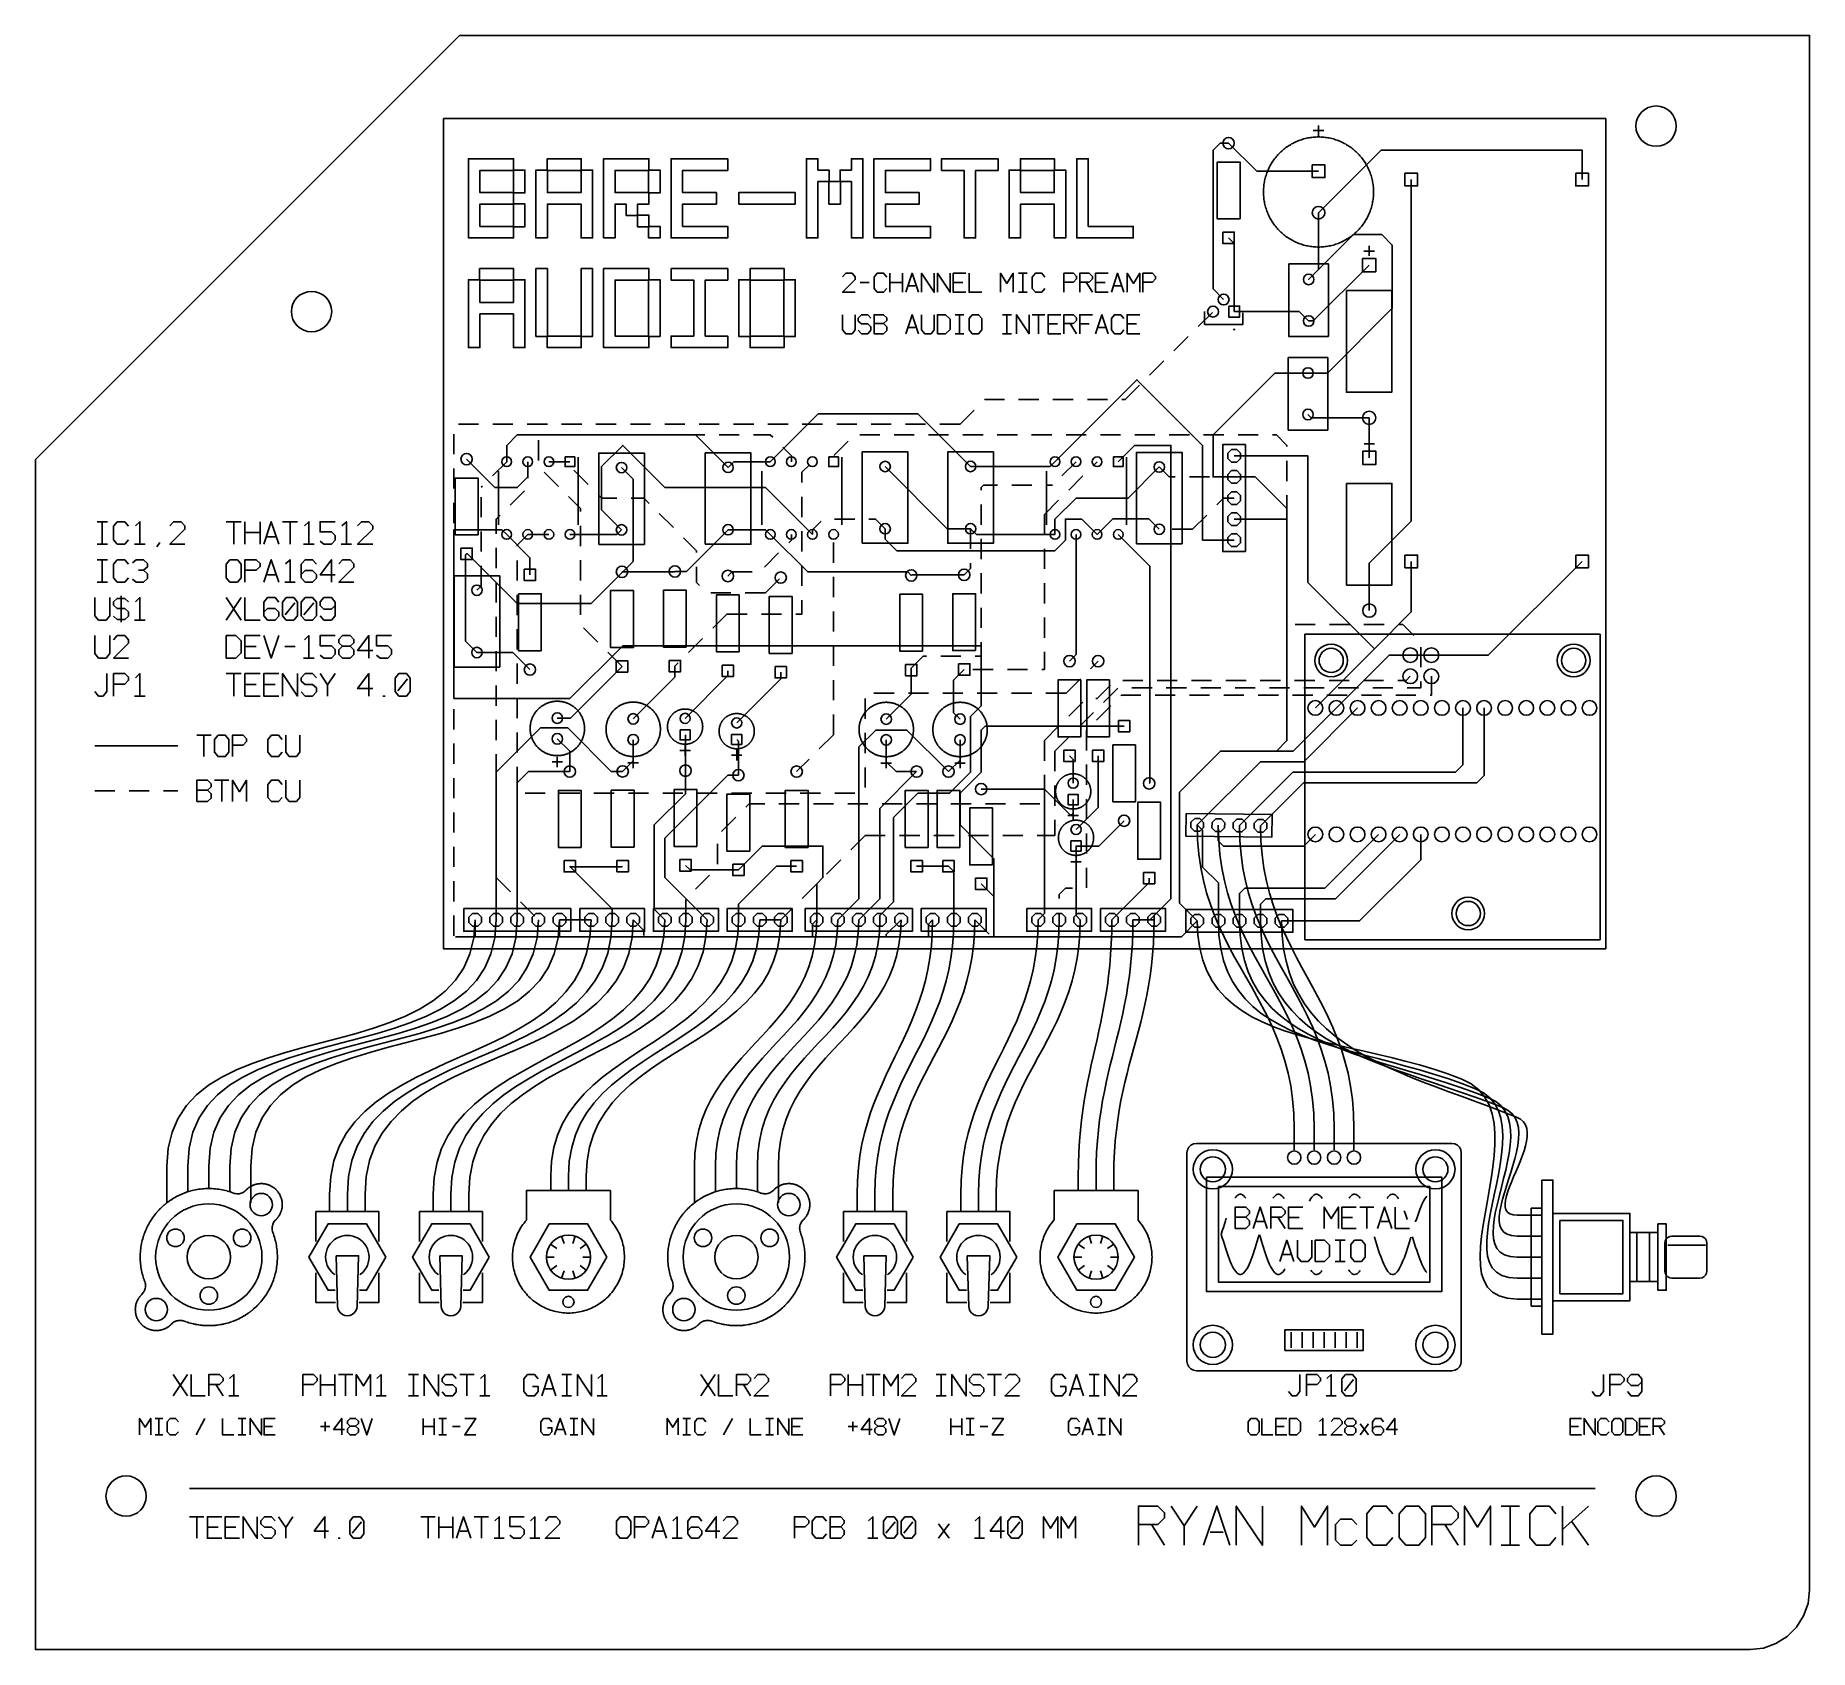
# Model space of a CAD drawing. Header units: millimetres. Extents: x 0 to 150, y 0 to 136.
import ezdxf

# ---------------------------------------------------------------- set-up
doc = ezdxf.new("R2010")
doc.units = ezdxf.units.MM
for name, color, linetype in [('CU_BOT', 5, 'Continuous'), ('CU_TOP', 1, 'Continuous'), ('HARNESS', 3, 'Continuous'), ('OUTLINE', 7, 'Continuous'), ('PADS', 2, 'Continuous'), ('PANEL', 4, 'Continuous'), ('PANEL_DETAIL', 4, 'Continuous'), ('PLATE', 9, 'Continuous'), ('RULE', 7, 'Continuous'), ('SILK', 8, 'Continuous'), ('TEXT', 6, 'Continuous'), ('TITLE', 6, 'Continuous')]:
    doc.layers.add(name, color=color, linetype=linetype)

msp = doc.modelspace()

# ---------------------------------------------------------------- linework, layer by layer
at = {"layer": 'CU_BOT'}
for points in [[(98.031, 111.5427), (99.2331, 112.7447)], [(95.9804, 109.492), (97.1825, 110.6941)], [(93.9298, 107.4414), (95.1319, 108.6435)], [(91.8792, 105.3908), (93.0813, 106.5929)], [(80.0116, 105.3576), (80.0448, 105.3908), (81.6978, 105.3908)], [(82.8978, 105.3908), (84.5978, 105.3908)], [(85.7978, 105.3908), (87.4978, 105.3908)], [(88.6978, 105.3908), (90.3978, 105.3908)], [(91.5978, 105.3908), (91.8792, 105.3908)], [(37.361, 103.307), (35.661, 103.307)], [(40.261, 103.307), (38.561, 103.307)], [(43.161, 103.307), (41.461, 103.307)], [(46.061, 103.307), (44.361, 103.307)], [(48.961, 103.307), (47.261, 103.307)], [(51.861, 103.307), (50.161, 103.307)], [(54.761, 103.307), (53.061, 103.307)], [(57.661, 103.307), (55.961, 103.307)], [(60.561, 103.307), (58.861, 103.307)], [(63.461, 103.307), (61.761, 103.307)], [(66.361, 103.307), (64.661, 103.307)], [(69.261, 103.307), (67.561, 103.307)], [(72.161, 103.307), (70.461, 103.307)], [(75.061, 103.307), (73.361, 103.307)], [(77.961, 103.307), (76.261, 103.307)], [(77.961, 103.307), (79.1631, 104.5091)], [(35.289, 102.479), (35.289, 100.779)], [(42.401, 100.2659), (42.401, 101.9659)], [(43.1489, 102.418), (44.8489, 102.418)], [(46.0489, 102.418), (47.7489, 102.418)], [(48.9489, 102.418), (50.6489, 102.418)], [(51.8489, 102.418), (53.5489, 102.418)], [(54.7489, 102.418), (56.4489, 102.418)], [(57.6489, 102.418), (59.3489, 102.418)], [(60.5489, 102.418), (61.959, 102.418), (62.164, 102.213)], [(68.5244, 101.8714), (67.3223, 100.6693)], [(71.198, 102.418), (69.498, 102.418)], [(74.098, 102.418), (72.398, 102.418)], [(76.998, 102.418), (75.298, 102.418)], [(79.898, 102.418), (78.198, 102.418)], [(82.798, 102.418), (81.098, 102.418)], [(85.698, 102.418), (83.998, 102.418)], [(88.598, 102.418), (86.898, 102.418)], [(91.498, 102.418), (89.798, 102.418)], [(94.398, 102.418), (92.698, 102.418)], [(97.298, 102.418), (95.598, 102.418)], [(100.198, 102.418), (98.498, 102.418)], [(103.098, 102.418), (101.398, 102.418)], [(105.52, 101.4193), (105.52, 101.529), (104.631, 102.418), (104.298, 102.418)], [(63.0125, 101.3645), (63.737, 100.64), (63.737, 100.1514)], [(35.289, 99.579), (35.289, 97.879)], [(39.734, 100.1514), (38.5319, 98.9493)], [(41.512, 98.7753), (41.512, 100.1514)], [(44.0875, 98.0645), (42.8854, 99.2666)], [(46.5918, 98.2272), (45.3897, 99.4293)], [(64.626, 98.3855), (64.626, 99.2624), (65.208, 99.8444)], [(87.74, 100.1514), (86.5379, 98.9493)], [(87.1236, 97.757), (88.3257, 98.9591)], [(89.1742, 99.8076), (89.518, 100.1514)], [(94.7561, 99.7048), (95.5989, 98.862), (96.107, 98.862)], [(97.307, 98.862), (99.007, 98.862)], [(100.207, 98.862), (101.075, 98.862)], [(105.52, 98.5193), (105.52, 100.2193)], [(37.6834, 98.1008), (37.5774, 97.9948)], [(40.0287, 96.4897), (41.2308, 97.6918)], [(49.0183, 97.084), (47.735, 97.084), (47.4403, 97.3787)], [(79.739, 97.7391), (79.739, 97.973), (79.9392, 98.1732), (81.1222, 98.1732)], [(82.3222, 98.1732), (84.0222, 98.1732)], [(85.2222, 98.1732), (85.7618, 98.1732)], [(105.52, 95.6193), (105.52, 97.3193)], [(35.289, 96.679), (35.289, 94.979)], [(37.5774, 95.4675), (37.5774, 97.1675)], [(45.957, 95.9389), (45.957, 96.195), (44.936, 97.216)], [(51.7346, 96.6404), (51.291, 97.084), (50.2183, 97.084)], [(53.7852, 94.5898), (52.5831, 95.7919)], [(64.626, 95.4855), (64.626, 97.1855)], [(79.739, 94.8391), (79.739, 96.5391)], [(85.073, 95.7064), (86.2751, 96.9085)], [(99.6074, 96.5054), (100.186, 97.084), (101.0677, 97.084)], [(37.5774, 92.5675), (37.5774, 94.2675)], [(38.845, 94.08), (38.845, 95.306), (39.1802, 95.6412)], [(45.957, 93.0389), (45.957, 94.7389)], [(64.626, 92.5855), (64.626, 94.2855)], [(66.2437, 95.1457), (65.515, 94.417), (65.515, 94.0166)], [(69.0773, 95.306), (67.3773, 95.306)], [(71.6421, 94.4968), (70.8329, 95.306), (70.2773, 95.306)], [(78.85, 94.501), (78.85, 92.801)], [(85.073, 95.7064), (85.073, 94.0064)], [(97.5568, 94.4548), (95.8568, 94.4548)], [(97.5568, 94.4548), (98.7589, 95.6569)], [(105.52, 92.7193), (105.52, 94.4193)], [(35.289, 93.779), (35.289, 92.079)], [(38.845, 91.18), (38.845, 92.88)], [(40.623, 93.0248), (40.623, 93.1276), (41.512, 94.0166)], [(55.736, 92.4979), (55.736, 92.639), (54.6337, 93.7413)], [(63.5131, 93.3041), (63.737, 93.528)], [(63.737, 94.0166), (63.737, 93.528)], [(67.293, 91.6322), (67.293, 93.3322)], [(79.739, 91.9391), (79.739, 93.6391)], [(85.073, 92.8064), (85.073, 91.1064)], [(37.5774, 89.6675), (37.5774, 91.3675)], [(40.623, 90.1248), (40.623, 91.8248)], [(45.957, 90.1389), (45.957, 91.8389)], [(56.0005, 89.7075), (55.736, 89.972), (55.736, 91.2979)], [(61.4625, 91.2535), (62.6646, 92.4556)], [(64.626, 89.6855), (64.626, 91.3855)], [(78.85, 91.601), (78.85, 91.1591), (78.3053, 90.6143)], [(105.52, 89.8193), (105.52, 91.5193)], [(35.289, 90.879), (35.289, 89.179)], [(38.845, 88.28), (38.845, 89.98)], [(58.7251, 90.861), (58.3771, 90.513)], [(58.7251, 90.861), (60.4251, 90.861)], [(61.5419, 89.083), (62.744, 90.2851)], [(67.293, 88.7322), (67.293, 90.4322)], [(79.739, 89.0391), (79.739, 90.7391)], [(85.073, 89.9064), (85.073, 88.2064)], [(37.5774, 89.6675), (37.2218, 89.3119)], [(40.623, 87.2248), (40.623, 88.9248)], [(45.957, 87.2389), (45.957, 88.9389)], [(58.6419, 89.083), (56.9419, 89.083)], [(61.5419, 89.083), (59.8419, 89.083)], [(64.1065, 87.305), (64.626, 87.305), (64.626, 88.4855)], [(105.52, 86.9193), (105.52, 88.6193)], [(35.289, 87.979), (35.289, 86.279)], [(38.845, 85.38), (38.845, 87.08)], [(58.3065, 87.305), (57.1044, 86.1029)], [(58.3065, 87.305), (60.0065, 87.305)], [(61.2065, 87.305), (62.9065, 87.305)], [(67.293, 85.8322), (67.293, 87.5322)], [(79.739, 86.1391), (79.739, 87.8391)], [(85.073, 87.0064), (85.073, 85.3064)], [(40.623, 84.3248), (40.623, 86.0248)], [(47.4063, 84.9392), (46.2042, 86.1413)], [(107.9167, 86.416), (106.2167, 86.416)], [(110.8167, 86.416), (109.1167, 86.416)], [(113.7167, 86.416), (112.0167, 86.416)], [(116.2308, 85.4842), (115.299, 86.416), (114.9167, 86.416)], [(35.289, 85.079), (35.289, 83.379)], [(38.845, 82.48), (38.845, 84.18)], [(49.4569, 82.8886), (48.2548, 84.0906)], [(56.2559, 85.2544), (55.0538, 84.0523)], [(67.293, 82.9322), (67.293, 84.6322)], [(79.2291, 83.749), (79.739, 83.749), (79.739, 84.9391)], [(85.073, 84.1064), (85.073, 82.6311), (84.8483, 82.6311)], [(116.8103, 82.8243), (116.8103, 84.5243)], [(40.623, 81.4248), (40.623, 83.1248)], [(54.2053, 83.2038), (53.917, 82.9155)], [(73.8451, 82.7446), (74.8495, 83.749), (75.1291, 83.749)], [(73.8451, 82.7446), (73.8451, 82.5776)], [(76.3291, 83.749), (78.0291, 83.749)], [(80.7483, 82.6311), (79.0483, 82.6311)], [(83.6483, 82.6311), (81.9483, 82.6311)], [(88.9515, 82.6881), (89.6008, 83.3374)], [(35.289, 82.179), (35.289, 80.479)], [(38.845, 79.58), (38.845, 81.28)], [(67.293, 80.0322), (67.293, 81.7322)], [(86.9009, 80.6375), (88.103, 81.8396)], [(89.4001, 80.193), (89.518, 80.193), (90.6367, 81.3117)], [(90.0632, 79.8492), (91.2653, 81.0513)], [(91.6741, 81.7043), (93.3741, 81.7043)], [(92.4526, 81.082), (94.1526, 81.082)], [(94.5741, 81.7043), (96.2741, 81.7043)], [(95.3526, 81.082), (97.0526, 81.082)], [(97.4741, 81.7043), (99.1741, 81.7043)], [(98.2526, 81.082), (99.9526, 81.082)], [(100.3741, 81.7043), (102.0741, 81.7043)], [(101.1526, 81.082), (102.8526, 81.082)], [(103.2741, 81.7043), (104.9741, 81.7043)], [(104.0526, 81.082), (105.7526, 81.082)], [(106.1741, 81.7043), (107.8741, 81.7043)], [(106.9526, 81.082), (108.6526, 81.082)], [(109.0741, 81.7043), (110.7741, 81.7043)], [(109.8526, 81.082), (111.5526, 81.082)], [(111.9741, 81.7043), (113.6741, 81.7043)], [(112.7526, 81.082), (114.4526, 81.082)], [(114.8741, 81.7043), (115.5657, 81.7043), (115.9213, 82.0599)], [(115.6526, 81.082), (116.8103, 81.082), (116.8103, 81.6243)], [(117.6993, 82.0599), (117.6993, 80.4597), (117.5995, 80.4597)], [(40.623, 78.5248), (40.623, 80.2248)], [(69.96, 80.1784), (69.96, 78.4784)], [(72.4009, 80.6375), (70.7009, 80.6375)], [(75.3009, 80.6375), (73.6009, 80.6375)], [(78.2009, 80.6375), (76.5009, 80.6375)], [(81.1009, 80.6375), (79.4009, 80.6375)], [(84.0009, 80.6375), (82.3009, 80.6375)], [(86.9009, 80.6375), (85.2009, 80.6375)], [(87.1236, 78.6876), (88.3257, 79.8897)], [(90.6695, 79.5665), (89.4674, 78.3644)], [(93.1995, 80.4597), (91.5627, 80.4597), (91.518, 80.415)], [(96.0995, 80.4597), (94.3995, 80.4597)], [(98.9995, 80.4597), (97.2995, 80.4597)], [(101.8995, 80.4597), (100.1995, 80.4597)], [(104.7995, 80.4597), (103.0995, 80.4597)], [(107.6995, 80.4597), (105.9995, 80.4597)], [(110.5995, 80.4597), (108.8995, 80.4597)], [(113.4995, 80.4597), (111.7995, 80.4597)], [(116.3995, 80.4597), (114.6995, 80.4597)], [(35.289, 79.279), (35.289, 77.579)], [(38.845, 76.68), (38.845, 78.38)], [(67.293, 77.1322), (67.293, 78.8322)], [(85.073, 76.637), (86.2751, 77.8391)], [(88.0126, 77.7986), (89.2147, 79.0007)], [(35.289, 76.379), (35.289, 74.679)], [(40.623, 75.6248), (40.623, 77.3248)], [(67.293, 77.1322), (66.0909, 75.9301)], [(69.96, 77.2784), (69.96, 75.5784)], [(85.073, 76.637), (85.073, 74.937)], [(85.962, 75.748), (87.1641, 76.9501)], [(88.629, 77.5117), (88.629, 75.8117)], [(38.845, 73.78), (38.845, 75.48)], [(65.2424, 75.0816), (64.1815, 74.0207)], [(85.962, 75.748), (85.962, 74.048)], [(35.289, 73.479), (35.289, 71.779)], [(40.623, 72.7248), (40.623, 74.4248)], [(69.96, 74.3784), (69.96, 72.6784)], [(85.073, 73.737), (85.073, 72.037)], [(88.629, 74.6117), (88.629, 72.9117)], [(5, 72.388), (6.7, 72.388)], [(7.9, 72.388), (9.6, 72.388)], [(10.8, 72.388), (12, 72.388)], [(38.845, 70.88), (38.845, 72.58)], [(42.9902, 72.192), (41.2902, 72.192)], [(45.8902, 72.192), (44.1902, 72.192)], [(48.7902, 72.192), (47.0902, 72.192)], [(51.6902, 72.192), (49.9902, 72.192)], [(54.5902, 72.192), (52.8902, 72.192)], [(57.4902, 72.192), (55.7902, 72.192)], [(60.3902, 72.192), (58.6902, 72.192)], [(63.2902, 72.192), (61.5902, 72.192)], [(66.1902, 72.192), (64.4902, 72.192)], [(69.0902, 72.192), (67.3902, 72.192)], [(85.962, 72.848), (85.962, 71.148)], [(35.289, 70.579), (35.289, 68.879)], [(59.9063, 71.0283), (60.181, 71.303), (61.4926, 71.303)], [(62.6926, 71.303), (64.3926, 71.303)], [(65.5926, 71.303), (67.2926, 71.303)], [(68.4926, 71.303), (70.1926, 71.303)], [(71.3926, 71.303), (73.0926, 71.303)], [(74.2926, 71.303), (75.9926, 71.303)], [(77.1926, 71.303), (78.8926, 71.303)], [(80.0926, 71.303), (81.7926, 71.303)], [(82.9926, 71.303), (84.6926, 71.303)], [(88.629, 71.7117), (88.629, 70.0117)], [(38.845, 67.98), (38.845, 69.68)], [(57.8557, 68.9777), (59.0578, 70.1798)], [(85.962, 69.948), (85.962, 68.636)], [(88.629, 68.8117), (88.629, 67.1117)], [(35.289, 67.679), (35.289, 65.979)], [(57.514, 66.2193), (57.514, 67.9193)], [(69.96, 68.636), (68.7579, 67.4339)], [(69.96, 68.636), (71.66, 68.636)], [(72.86, 68.636), (74.56, 68.636)], [(75.76, 68.636), (77.46, 68.636)], [(78.66, 68.636), (80.36, 68.636)], [(81.56, 68.636), (83.26, 68.636)], [(84.46, 68.636), (85.962, 68.636)], [(38.845, 65.08), (38.845, 66.78)], [(67.9094, 66.5854), (66.7073, 65.3833)], [(88.629, 65.9117), (88.629, 64.2117)], [(35.289, 64.779), (35.289, 63.079)], [(38.845, 65.08), (40.0471, 63.8779)], [(55.6404, 64.0954), (56.8425, 65.2975)], [(65.8588, 64.5348), (64.6567, 63.3327)], [(40.8956, 63.0294), (42.0977, 61.8273)], [(54.847, 61.524), (54.847, 63.224)], [(87.4497, 64.191), (86.851, 64.191), (86.3176, 63.6576), (86.3176, 63.3106)], [(35.289, 61.879), (35.289, 60.179)], [(50.402, 61.524), (51.291, 60.635), (51.291, 60.1922)], [(63.8082, 62.4842), (62.848, 61.524)], [(79.2056, 61.524), (80.4077, 60.3219)], [(86.3176, 62.1106), (86.3176, 61.524)], [(37.128, 60.1016), (35.428, 60.1016)], [(40.028, 60.1016), (38.328, 60.1016)], [(42.928, 60.1016), (41.228, 60.1016)], [(45.828, 60.1016), (44.128, 60.1016)], [(48.728, 60.1016), (47.028, 60.1016)], [(51.628, 60.1016), (51.291, 60.1016), (49.928, 60.1016)], [(54.528, 60.1016), (52.828, 60.1016)], [(57.428, 60.1016), (55.728, 60.1016)], [(60.328, 60.1016), (58.628, 60.1016)], [(63.228, 60.1016), (61.528, 60.1016)], [(66.128, 60.1016), (64.428, 60.1016)], [(69.028, 60.1016), (67.328, 60.1016)], [(71.928, 60.1016), (70.228, 60.1016)], [(74.828, 60.1016), (73.128, 60.1016)], [(77.728, 60.1016), (76.028, 60.1016)], [(80.628, 60.1016), (78.928, 60.1016)]]:
    msp.add_lwpolyline(points, dxfattribs=at)
at = {"layer": 'CU_TOP'}
for points in [[(99.297, 114.7127), (99.297, 126.421), (99.8837, 127.0077), (100.6075, 127.0077)], [(102.9723, 124.643), (100.6075, 127.0077)], [(130.412, 123.9318), (130.412, 126.421), (113.4677, 126.421), (108.187, 121.1403), (108.187, 116.3514), (107.354, 115.5184), (111.1446, 119.309), (113.521, 119.309), (114.41, 118.42), (114.41, 113.086), (108.9534, 107.6294), (107.298, 107.6294)], [(102.9723, 124.643), (108.187, 124.643)], [(116.0102, 95.1282), (116.0102, 123.9318)], [(101.075, 118.5571), (100.6075, 119.0245)], [(101.075, 118.5571), (101.075, 112.8087)], [(107.7417, 112.0184), (112.4542, 116.7309)], [(99.297, 114.7127), (100.186, 113.8237)], [(107.7417, 112.0184), (107.354, 112.0184), (106.5637, 112.8087), (101.075, 112.8087)], [(98.408, 93.528), (98.408, 101.529), (92.8738, 107.0632), (85.962, 100.1514)], [(107.298, 107.6294), (104.5084, 107.6294), (99.297, 102.418), (99.297, 98.862), (101.075, 98.862)], [(78.85, 99.751), (74.405, 104.196), (66.0036, 104.196), (61.959, 100.1514)], [(112.4542, 103.8509), (107.5765, 103.8509), (107.298, 104.1294)], [(112.4697, 103.8354), (112.4542, 103.8509)], [(112.4697, 103.8354), (112.4697, 100.4777)], [(58.403, 99.667), (55.652, 102.418), (40.623, 102.418), (39.734, 101.529), (39.734, 100.1514)], [(38.7454, 97.973), (36.3543, 100.3641)], [(65.515, 94.0166), (61.5586, 97.973), (53.069, 97.973), (49.513, 101.529), (47.735, 99.751), (47.735, 96.0852), (49.4171, 94.4031)], [(95.741, 63.302), (95.741, 101.529), (92.6736, 101.529), (91.296, 100.1514)], [(112.8987, 84.3713), (107.298, 89.972), (107.298, 100.64), (101.075, 100.64)], [(38.7454, 97.973), (40.623, 97.973), (41.512, 98.862), (41.512, 100.1514)], [(43.29, 100.1514), (45.068, 100.1514)], [(50.402, 98.6682), (49.4171, 99.6531)], [(58.8874, 100.1514), (58.403, 99.667)], [(58.8874, 100.1514), (61.959, 100.1514)], [(94.7561, 99.7048), (92.1353, 97.084), (87.74, 97.084), (85.962, 95.306), (85.962, 94.0166), (79.3344, 94.0166), (78.85, 94.501), (76.8879, 94.501), (71.6421, 99.7468)], [(78.85, 99.751), (85.5616, 99.751), (85.962, 100.1514)], [(105.52, 96.195), (102.853, 98.862), (101.075, 98.862)], [(50.402, 98.6682), (50.402, 91.75), (49.4569, 90.8049)], [(105.52, 96.195), (105.52, 95.306), (105.52, 76.637), (104.631, 75.748)], [(71.2046, 61.8796), (72.3603, 63.0353), (72.3603, 70.1473), (74.405, 72.192), (77.072, 72.192), (78.85, 73.97), (78.85, 78.6817), (79.739, 79.5707), (79.739, 84.638), (49.513, 84.638), (45.068, 80.193), (35.289, 80.193), (35.289, 94.417), (39.3336, 94.417), (39.734, 94.0166)], [(49.0305, 94.0166), (49.4171, 94.4031)], [(49.4569, 90.8718), (53.89, 90.8718), (53.917, 90.8987), (54.8847, 90.8987), (58.403, 94.417), (61.5586, 94.417), (61.959, 94.0166), (65.1146, 90.861), (73.545, 90.861), (73.8451, 90.5608), (73.8986, 90.6143), (78.3053, 90.6143)], [(93.8671, 95.3438), (90.8452, 95.3438), (89.518, 94.0166), (88.2286, 95.306), (86.851, 95.306), (86.851, 93.528), (85.962, 92.639), (72.627, 92.639), (71.6421, 93.6239), (71.6421, 94.4968)], [(93.8671, 95.3438), (94.7561, 94.4548)], [(101.075, 95.306), (105.52, 95.306)], [(116.0102, 95.1282), (112.4697, 91.5877), (112.4697, 87.5977)], [(39.734, 94.0166), (41.6915, 92.0591), (41.6915, 90.6056)], [(43.29, 94.0166), (41.512, 94.0166)], [(49.0305, 94.0166), (45.068, 94.0166)], [(87.1854, 83.3374), (87.74, 83.892), (87.74, 94.0166)], [(93.963, 91.3496), (91.296, 94.0166)], [(98.408, 93.528), (101.075, 93.528)], [(41.6915, 82.6224), (40.2519, 84.0619), (37.2218, 84.0619), (36.2654, 85.0184), (36.2654, 92.292), (36.3543, 92.3809), (36.4361, 92.3809), (40.623, 88.194), (46.846, 88.194), (49.4569, 90.8049), (49.4569, 90.8718)], [(93.963, 91.3496), (93.963, 73.0886), (93.9042, 73.0298)], [(116.0102, 91.75), (116.0102, 87.4828), (112.8987, 84.3713), (107.9203, 79.3929)], [(130.412, 91.75), (122.4999, 83.8379), (117.6993, 83.8379), (115.9213, 83.8379), (114.1433, 83.8379), (109.6983, 79.3929)], [(49.4569, 82.8886), (45.1024, 78.5341), (44.0012, 78.5341)], [(53.917, 81.979), (53.917, 82.9155)], [(58.3771, 82.5298), (58.3771, 82.1126), (54.7732, 78.5087)], [(62.8372, 81.8336), (62.8372, 82.3951)], [(73.8451, 80.5524), (73.8451, 82.5776)], [(77.4163, 78.99), (77.4163, 81.7421), (78.3053, 82.6311)], [(53.917, 81.979), (50.402, 78.464)], [(62.8372, 81.8336), (59.1267, 78.123)], [(73.8451, 80.5524), (71.738, 78.4452)], [(106.0534, 75.748), (109.6983, 79.3929)], [(106.9424, 74.859), (111.4763, 79.3929)], [(120.3663, 74.5923), (120.3663, 79.3929)], [(122.1443, 73.7033), (122.1443, 79.3929)], [(77.4163, 78.99), (77.961, 78.4452)], [(80.0742, 77.8612), (79.739, 77.526), (79.739, 73.97), (77.961, 72.192), (77.961, 69.525), (80.816, 66.67), (80.816, 63.49)], [(80.0742, 77.8612), (91.7912, 77.8612)], [(49.5114, 74.0394), (48.5546, 74.0394), (44.8902, 77.7038), (42.5788, 77.7038), (38.845, 73.97), (38.845, 61.524)], [(45.0513, 75.7341), (44.0012, 76.7841)], [(50.402, 74.9301), (50.402, 76.714)], [(54.7732, 77.1219), (54.8088, 77.0863), (54.8088, 74.102), (54.8088, 72.1538), (52.18, 69.525)], [(59.2689, 76.5939), (59.1267, 76.7362)], [(59.2689, 76.5939), (59.2689, 73.7163)], [(69.4266, 63.302), (69.4266, 76.1036), (70.849, 77.526), (73.4778, 77.526), (76.9831, 74.0207)], [(71.738, 74.859), (71.738, 76.6952)], [(77.961, 74.9986), (77.961, 76.6952)], [(5, 76.188), (12, 76.188)], [(106.0534, 75.748), (104.631, 75.748), (99.9193, 75.748), (96.4522, 72.2809), (96.4522, 62.9398), (97.9628, 61.4292), (96.6352, 60.1016), (80.816, 60.1016), (75.294, 60.1016), (71.738, 60.1016), (65.515, 60.1016), (44.179, 60.1016), (37.067, 60.1016), (37.067, 61.524)], [(45.0513, 75.7341), (45.0513, 74.0207)], [(50.402, 74.9301), (49.5114, 74.0394)], [(72.5763, 74.0207), (71.738, 74.859)], [(77.961, 74.9986), (76.9831, 74.0207)], [(87.4986, 75.0411), (87.1854, 75.3542)], [(87.4986, 75.0411), (87.4986, 73.0454)], [(87.74, 69.1338), (89.6008, 70.9947), (89.6008, 75.3542)], [(106.9424, 74.859), (103.2927, 74.859), (97.9603, 69.5265), (98.408, 69.0787), (98.408, 65.969), (99.7408, 64.6362), (99.7408, 61.4292)], [(40.623, 73.081), (41.5627, 74.0207), (45.0513, 74.0207)], [(58.3799, 73.7163), (53.069, 68.4054)], [(58.3799, 73.7163), (59.2689, 73.7163)], [(74.301, 74.0207), (71.2046, 70.9243)], [(72.5763, 74.0207), (74.301, 74.0207)], [(120.3663, 74.5923), (119.744, 73.97), (106.0091, 73.97), (101.5159, 69.4768)], [(122.1443, 73.7033), (121.522, 73.081), (106.9227, 73.081), (103.2937, 69.452)], [(40.623, 73.081), (40.623, 61.524)], [(87.3094, 70.3138), (85.073, 72.5503), (79.739, 72.5503)], [(85.073, 62.0574), (85.073, 72.5503)], [(71.2046, 63.302), (71.2046, 70.9243)], [(87.3094, 70.3138), (87.4986, 70.5029), (87.4986, 71.6586)], [(52.18, 62.413), (52.18, 69.525)], [(89.6602, 67.747), (91.7912, 69.8779)], [(107.9203, 68.7249), (106.9424, 67.747), (100.186, 67.747), (99.7381, 68.1949), (99.7381, 69.5017)], [(53.069, 68.4054), (53.069, 65.08), (56.625, 61.524)], [(65.8706, 61.524), (65.8706, 64.5466), (66.404, 65.08), (66.404, 67.747), (61.2829, 67.747), (59.2689, 65.733), (55.1945, 65.733), (54.8088, 66.1187)], [(89.6602, 67.747), (87.74, 67.747), (87.74, 61.8796), (88.0956, 61.524)], [(108.7204, 64.191), (113.2543, 68.7249)], [(109.6094, 63.302), (115.0323, 68.7249)], [(116.8103, 66.5913), (116.8103, 68.7249)], [(45.0513, 66.0375), (45.0938, 65.9948), (45.957, 65.1317)], [(49.4499, 65.9948), (45.0938, 65.9948)], [(49.4499, 65.9948), (49.5114, 66.0562)], [(59.292, 61.524), (59.292, 62.8371), (62.4924, 66.0375), (64.1815, 66.0375)], [(74.301, 66.0375), (76.9831, 66.0375)], [(77.4276, 65.593), (76.9831, 66.0375)], [(116.8103, 66.5913), (111.6482, 61.4292), (105.0748, 61.4292)], [(48.624, 62.4647), (45.957, 65.1317)], [(77.4276, 65.593), (77.4276, 61.524)], [(79.739, 64.567), (80.816, 63.49), (80.816, 60.1016)], [(90.7626, 61.524), (93.9042, 64.6656), (93.9042, 65.0466)], [(69.4266, 63.302), (67.6486, 61.524)], [(71.2046, 63.302), (69.4266, 61.524)], [(95.741, 63.302), (94.3186, 61.8796), (93.963, 61.524)], [(108.7204, 64.191), (101.964, 64.191), (101.5188, 63.7458), (101.5188, 61.4292)], [(109.6094, 63.302), (103.742, 63.302), (103.2968, 62.8568), (103.2968, 61.4292)], [(44.179, 61.524), (44.179, 60.1016)], [(46.846, 61.524), (44.179, 61.524)], [(48.624, 62.4647), (48.624, 61.524)], [(52.18, 62.413), (53.069, 61.524)], [(61.07, 61.524), (62.848, 61.524)], [(65.515, 61.1684), (65.8706, 61.524)], [(71.2046, 61.8796), (71.2046, 61.524)], [(71.738, 60.2794), (72.9826, 61.524)], [(75.294, 61.1684), (75.6496, 61.524)], [(85.073, 62.0574), (84.5396, 61.524)], [(93.963, 61.524), (92.5406, 61.524)], [(93.963, 61.524), (94.3186, 61.524)], [(94.3186, 61.524), (94.3186, 61.8796)], [(65.515, 61.1684), (65.515, 60.1016)], [(71.738, 60.2794), (71.738, 60.1016)], [(75.294, 61.1684), (75.294, 60.1016)]]:
    msp.add_lwpolyline(points, dxfattribs=at)
at = {"layer": 'HARNESS'}
for points in [[(97.9603, 69.5265), (97.9957, 68.2597), (98.0981, 67.0606), (98.2619, 65.9236), (98.4817, 64.8431), (98.7517, 63.8132), (99.0664, 62.8286), (99.4202, 61.8834), (99.8075, 60.9721), (100.2227, 60.089), (100.6603, 59.2284), (101.1147, 58.3848), (101.5802, 57.5525), (102.0513, 56.7258), (102.5224, 55.8991), (102.988, 55.0668), (103.4423, 54.2232), (103.8799, 53.3626), (104.2951, 52.4795), (104.6825, 51.5682), (105.0363, 50.623), (105.351, 49.6383), (105.621, 48.6085), (105.8407, 47.528), (106.0046, 46.391), (106.107, 45.1919), (106.1424, 43.9251)], [(99.7381, 69.5017), (99.773, 68.2373), (99.8742, 67.0403), (100.0361, 65.9051), (100.2531, 64.8259), (100.5199, 63.7973), (100.8307, 62.8136), (101.1802, 61.8692), (101.5628, 60.9584), (101.973, 60.0758), (102.4053, 59.2155), (102.8542, 58.3721), (103.314, 57.54), (103.7794, 56.7134), (104.2448, 55.8868), (104.7047, 55.0547), (105.1535, 54.2113), (105.5858, 53.3511), (105.996, 52.4684), (106.3786, 51.5576), (106.7281, 50.6132), (107.039, 49.6295), (107.3057, 48.6009), (107.5228, 47.5217), (107.6847, 46.3865), (107.7858, 45.1895), (107.8208, 43.9251)], [(101.5159, 69.4768), (101.5505, 68.2149), (101.6504, 67.02), (101.8103, 65.8864), (102.0247, 64.8088), (102.2881, 63.7813), (102.5951, 62.7986), (102.9403, 61.8549), (103.3183, 60.9447), (103.7234, 60.0625), (104.1504, 59.2026), (104.5937, 58.3594), (105.0479, 57.5274), (105.5076, 56.701), (105.9672, 55.8746), (106.4215, 55.0426), (106.8648, 54.1994), (107.2917, 53.3395), (107.6969, 52.4572), (108.0748, 51.5471), (108.42, 50.6034), (108.7271, 49.6206), (108.9905, 48.5932), (109.2049, 47.5155), (109.3648, 46.382), (109.4647, 45.1871), (109.4992, 43.9251)], [(103.2937, 69.452), (103.3278, 68.1924), (103.4265, 66.9996), (103.5844, 65.8678), (103.7961, 64.7915), (104.0563, 63.7653), (104.3595, 62.7835), (104.7004, 61.8406), (105.0736, 60.931), (105.4737, 60.0492), (105.8954, 59.1896), (106.3332, 58.3466), (106.7817, 57.5148), (107.2357, 56.6886), (107.6896, 55.8623), (108.1382, 55.0305), (108.576, 54.1875), (108.9976, 53.3279), (109.3978, 52.4461), (109.771, 51.5365), (110.1119, 50.5936), (110.4151, 49.6118), (110.6753, 48.5856), (110.887, 47.5093), (111.0449, 46.3776), (111.1436, 45.1847), (111.1776, 43.9251)], [(37.067, 61.524), (36.9546, 60.0032), (36.6292, 58.6557), (36.1087, 57.467), (35.4106, 56.4228), (34.5529, 55.5086), (33.5532, 54.7099), (32.4292, 54.0123), (31.1988, 53.4013), (29.8796, 52.8626), (28.4894, 52.3817), (27.046, 51.944), (25.5671, 51.5353), (24.0705, 51.141), (22.5739, 50.7467), (21.095, 50.338), (19.6516, 49.9003), (18.2614, 49.4194), (16.9422, 48.8807), (15.7118, 48.2697), (14.5878, 47.5721), (13.5881, 46.7734), (12.7304, 45.8592), (12.0323, 44.815), (11.5118, 43.6263), (11.1864, 42.2788), (11.074, 40.758)], [(38.845, 61.524), (38.7326, 60.0029), (38.4071, 58.6552), (37.8864, 57.4664), (37.1881, 56.4221), (36.3301, 55.5078), (35.3301, 54.7091), (34.2058, 54.0116), (32.975, 53.4007), (31.6554, 52.8621), (30.2648, 52.3812), (28.8209, 51.9437), (27.3416, 51.5351), (25.8445, 51.141), (24.3474, 50.7469), (22.8681, 50.3383), (21.4242, 49.9008), (20.0336, 49.4199), (18.714, 48.8813), (17.4832, 48.2704), (16.3589, 47.5729), (15.3589, 46.7742), (14.5009, 45.8599), (13.8026, 44.8156), (13.2819, 43.6268), (12.9564, 42.2791), (12.844, 40.758)], [(40.623, 61.524), (40.5105, 60.0026), (40.185, 58.6547), (39.6641, 57.4658), (38.9656, 56.4214), (38.1073, 55.5071), (37.107, 54.7084), (35.9823, 54.0109), (34.7511, 53.4001), (33.4312, 52.8615), (32.0401, 52.3808), (30.5959, 51.9434), (29.1161, 51.535), (27.6185, 51.141), (26.1209, 50.747), (24.6411, 50.3386), (23.1969, 49.9012), (21.8058, 49.4205), (20.4859, 48.8819), (19.2547, 48.2711), (18.13, 47.5736), (17.1297, 46.7749), (16.2714, 45.8606), (15.5729, 44.8162), (15.052, 43.6273), (14.7265, 42.2794), (14.614, 40.758)], [(42.401, 61.524), (42.2885, 60.0024), (41.9628, 58.6542), (41.4418, 57.4652), (40.7431, 56.4207), (39.8846, 55.5063), (38.8839, 54.7076), (37.7589, 54.0101), (36.5273, 53.3994), (35.207, 52.861), (33.8155, 52.3804), (32.3708, 51.9432), (30.8905, 51.5348), (29.3925, 51.141), (27.8945, 50.7472), (26.4142, 50.3388), (24.9695, 49.9016), (23.578, 49.421), (22.2577, 48.8826), (21.0261, 48.2719), (19.9011, 47.5744), (18.9004, 46.7757), (18.0419, 45.8613), (17.3432, 44.8168), (16.8222, 43.6278), (16.4965, 42.2796), (16.384, 40.758)], [(44.179, 61.524), (44.0665, 60.0021), (43.7407, 58.6538), (43.2195, 57.4645), (42.5206, 56.42), (41.6618, 55.5056), (40.6608, 54.7069), (39.5355, 54.0094), (38.3035, 53.3988), (36.9827, 52.8604), (35.5909, 52.3799), (34.1457, 51.9429), (32.665, 51.5347), (31.1665, 51.141), (29.668, 50.7473), (28.1873, 50.3391), (26.7421, 49.9021), (25.3503, 49.4216), (24.0295, 48.8832), (22.7975, 48.2726), (21.6722, 47.5751), (20.6712, 46.7764), (19.8124, 45.862), (19.1135, 44.8175), (18.5923, 43.6282), (18.2665, 42.2799), (18.154, 40.758)], [(46.846, 61.524), (46.7507, 60.0496), (46.4747, 58.7156), (46.0331, 57.5103), (45.441, 56.422), (44.7134, 55.4389), (43.8654, 54.5495), (42.912, 53.7419), (41.8683, 53.0045), (40.7493, 52.3256), (39.5701, 51.6935), (38.3457, 51.0965), (37.0912, 50.5229), (35.8217, 49.961), (34.5522, 49.3991), (33.2977, 48.8255), (32.0733, 48.2285), (30.8941, 47.5964), (29.7751, 46.9175), (28.7314, 46.1801), (27.778, 45.3725), (26.93, 44.4831), (26.2024, 43.5), (25.6103, 42.4117), (25.1687, 41.2064), (24.8927, 39.8724), (24.7974, 38.398)], [(48.624, 61.524), (48.5275, 60.0413), (48.248, 58.701), (47.8008, 57.4912), (47.2012, 56.4), (46.4644, 55.4156), (45.6056, 54.5262), (44.6401, 53.7198), (43.5832, 52.9846), (42.45, 52.3087), (41.2559, 51.6802), (40.016, 51.0874), (38.7456, 50.5183), (37.46, 49.961), (36.1744, 49.4037), (34.904, 48.8346), (33.6641, 48.2418), (32.47, 47.6133), (31.3368, 46.9374), (30.2799, 46.2022), (29.3144, 45.3958), (28.4556, 44.5064), (27.7188, 43.522), (27.1192, 42.4308), (26.672, 41.221), (26.3925, 39.8807), (26.296, 38.398)], [(50.402, 61.524), (50.3042, 60.0329), (50.0213, 58.6863), (49.5685, 57.4719), (48.9614, 56.3779), (48.2153, 55.3922), (47.3458, 54.5027), (46.3683, 53.6975), (45.2981, 52.9645), (44.1508, 52.2916), (42.9417, 51.6668), (41.6863, 51.0782), (40.4, 50.5136), (39.0983, 49.961), (37.7966, 49.4084), (36.5103, 48.8438), (35.2549, 48.2552), (34.0458, 47.6304), (32.8985, 46.9575), (31.8283, 46.2245), (30.8508, 45.4193), (29.9813, 44.5298), (29.2352, 43.5441), (28.6281, 42.4501), (28.1753, 41.2357), (27.8924, 39.8891), (27.7946, 38.398)], [(53.069, 61.524), (52.9845, 60.1218), (52.7399, 58.8426), (52.3486, 57.6762), (51.8239, 56.6124), (51.1791, 55.6409), (50.4276, 54.7514), (49.5826, 53.9338), (48.6577, 53.1776), (47.666, 52.4728), (46.621, 51.8089), (45.536, 51.1759), (44.4243, 50.5633), (43.2992, 49.961), (42.1741, 49.3587), (41.0624, 48.7461), (39.9774, 48.1131), (38.9324, 47.4492), (37.9407, 46.7444), (37.0158, 45.9882), (36.1708, 45.1706), (35.4193, 44.2811), (34.7745, 43.3096), (34.2498, 42.2458), (33.8585, 41.0794), (33.6139, 39.8002), (33.5294, 38.398)], [(54.847, 61.524), (54.7613, 60.114), (54.5132, 58.8289), (54.1163, 57.6583), (53.5841, 56.5918), (52.9301, 55.6191), (52.1678, 54.7296), (51.3108, 53.913), (50.3726, 53.1589), (49.3668, 52.4569), (48.3068, 51.7965), (47.2063, 51.1673), (46.0786, 50.5589), (44.9375, 49.961), (43.7964, 49.3631), (42.6687, 48.7547), (41.5682, 48.1255), (40.5082, 47.4651), (39.5024, 46.7631), (38.5642, 46.009), (37.7072, 45.1924), (36.9449, 44.3029), (36.2909, 43.3302), (35.7587, 42.2637), (35.3618, 41.0931), (35.1137, 39.808), (35.028, 38.398)], [(56.625, 61.524), (56.5381, 60.1061), (56.2865, 58.815), (55.884, 57.6402), (55.3443, 56.5711), (54.681, 55.5971), (53.908, 54.7076), (53.0389, 53.8922), (52.0875, 53.1401), (51.0675, 52.4409), (49.9926, 51.7839), (48.8765, 51.1587), (47.733, 50.5545), (46.5758, 49.961), (45.4186, 49.3675), (44.2751, 48.7633), (43.159, 48.1381), (42.0841, 47.4811), (41.0641, 46.7819), (40.1127, 46.0298), (39.2436, 45.2144), (38.4706, 44.3249), (37.8073, 43.3509), (37.2676, 42.2818), (36.8651, 41.107), (36.6135, 39.8159), (36.5266, 38.398)], [(59.292, 61.524), (59.2235, 60.2785), (59.0251, 59.1326), (58.7076, 58.0781), (58.2819, 57.1065), (57.7589, 56.2096), (57.1492, 55.3792), (56.4639, 54.6068), (55.7135, 53.8842), (54.9091, 53.2032), (54.0614, 52.5553), (53.1812, 51.9324), (52.2794, 51.326), (51.3667, 50.728), (50.454, 50.13), (49.5522, 49.5236), (48.672, 48.9007), (47.8243, 48.2528), (47.0199, 47.5718), (46.2695, 46.8492), (45.5842, 46.0768), (44.9745, 45.2464), (44.4515, 44.3495), (44.0258, 43.3779), (43.7083, 42.3234), (43.5099, 41.1775), (43.4414, 39.932)], [(61.07, 61.524), (61.0003, 60.2714), (60.7984, 59.12), (60.4753, 58.0616), (60.0421, 57.0876), (59.5099, 56.1896), (58.8895, 55.3591), (58.192, 54.5878), (57.4285, 53.8671), (56.6098, 53.1886), (55.7472, 52.5439), (54.8515, 51.9245), (53.9337, 51.322), (53.005, 50.728), (52.0763, 50.134), (51.1585, 49.5315), (50.2628, 48.9121), (49.4002, 48.2674), (48.5815, 47.5889), (47.818, 46.8682), (47.1205, 46.0969), (46.5001, 45.2664), (45.9679, 44.3684), (45.5347, 43.3944), (45.2116, 42.336), (45.0097, 41.1846), (44.94, 39.932)], [(62.848, 61.524), (62.777, 60.2641), (62.5716, 59.1073), (62.243, 58.045), (61.8023, 57.0685), (61.2608, 56.1693), (60.6297, 55.3389), (59.9202, 54.5685), (59.1434, 53.8497), (58.3106, 53.1738), (57.433, 52.5323), (56.5218, 51.9166), (55.5881, 51.318), (54.6433, 50.728), (53.6985, 50.138), (52.7648, 49.5394), (51.8536, 48.9237), (50.976, 48.2822), (50.1432, 47.6063), (49.3664, 46.8875), (48.6569, 46.1171), (48.0258, 45.2867), (47.4843, 44.3875), (47.0436, 43.411), (46.715, 42.3487), (46.5096, 41.1919), (46.4386, 39.932)], [(65.8706, 61.524), (65.826, 60.437), (65.697, 59.4191), (65.4905, 58.4647), (65.2136, 57.568), (64.8733, 56.7231), (64.4768, 55.9245), (64.0309, 55.1661), (63.5429, 54.4424), (63.0196, 53.7475), (62.4681, 53.0757), (61.8956, 52.4212), (61.309, 51.7782), (60.7153, 51.141), (60.1216, 50.5038), (59.535, 49.8608), (58.9625, 49.2063), (58.411, 48.5345), (57.8877, 47.8396), (57.3997, 47.1159), (56.9538, 46.3575), (56.5573, 45.5589), (56.217, 44.714), (55.9401, 43.8173), (55.7336, 42.8629), (55.6046, 41.845), (55.56, 40.758)], [(67.6486, 61.524), (67.604, 60.4368), (67.4748, 59.4188), (67.2682, 58.4644), (66.9911, 57.5676), (66.6506, 56.7227), (66.2537, 55.924), (65.8075, 55.1657), (65.319, 54.442), (64.7954, 53.7472), (64.2435, 53.0755), (63.6705, 52.421), (63.0834, 51.7781), (62.4893, 51.141), (61.8952, 50.5039), (61.3081, 49.861), (60.7351, 49.2065), (60.1832, 48.5348), (59.6596, 47.84), (59.1711, 47.1163), (58.7249, 46.358), (58.328, 45.5593), (57.9875, 44.7144), (57.7104, 43.8176), (57.5038, 42.8632), (57.3746, 41.8452), (57.33, 40.758)], [(69.4266, 61.524), (69.3819, 60.4366), (69.2527, 59.4186), (69.0459, 58.464), (68.7686, 57.5672), (68.4278, 56.7223), (68.0306, 55.9236), (67.5841, 55.1653), (67.0952, 54.4417), (66.5712, 53.7469), (66.0189, 53.0752), (65.4454, 52.4209), (64.8579, 51.778), (64.2633, 51.141), (63.6687, 50.504), (63.0812, 49.8611), (62.5077, 49.2068), (61.9554, 48.5351), (61.4314, 47.8403), (60.9425, 47.1167), (60.496, 46.3584), (60.0988, 45.5597), (59.758, 44.7148), (59.4807, 43.818), (59.2739, 42.8634), (59.1447, 41.8454), (59.1, 40.758)], [(71.2046, 61.524), (71.1599, 60.4365), (71.0306, 59.4183), (70.8236, 58.4637), (70.546, 57.5668), (70.205, 56.7219), (69.8075, 55.9232), (69.3606, 55.1649), (68.8714, 54.4413), (68.3469, 53.7466), (67.7942, 53.075), (67.2203, 52.4207), (66.6324, 51.778), (66.0373, 51.141), (65.4422, 50.504), (64.8543, 49.8613), (64.2804, 49.207), (63.7277, 48.5354), (63.2032, 47.8407), (62.714, 47.1171), (62.2671, 46.3588), (61.8696, 45.5601), (61.5286, 44.7152), (61.251, 43.8183), (61.044, 42.8637), (60.9147, 41.8455), (60.87, 40.758)], [(72.9826, 61.524), (72.9379, 60.4363), (72.8084, 59.418), (72.6013, 58.4633), (72.3235, 57.5664), (71.9822, 56.7214), (71.5844, 55.9227), (71.1372, 55.1645), (70.6476, 54.4409), (70.1227, 53.7463), (69.5696, 53.0747), (68.9953, 52.4205), (68.4068, 51.7779), (67.8113, 51.141), (67.2158, 50.5041), (66.6273, 49.8615), (66.053, 49.2073), (65.4999, 48.5357), (64.975, 47.8411), (64.4854, 47.1175), (64.0382, 46.3593), (63.6404, 45.5606), (63.2991, 44.7156), (63.0213, 43.8187), (62.8142, 42.864), (62.6847, 41.8457), (62.64, 40.758)], [(75.6496, 61.524), (75.6221, 60.3923), (75.5424, 59.3187), (75.4149, 58.2984), (75.2439, 57.3266), (75.0338, 56.3984), (74.789, 55.5089), (74.5137, 54.6534), (74.2124, 53.8269), (73.8893, 53.0246), (73.5488, 52.2418), (73.1953, 51.4734), (72.8331, 50.7148), (72.4665, 49.961), (72.0999, 49.2072), (71.7377, 48.4486), (71.3842, 47.6802), (71.0437, 46.8974), (70.7206, 46.0951), (70.4193, 45.2686), (70.144, 44.4131), (69.8992, 43.5236), (69.6891, 42.5954), (69.5181, 41.6236), (69.3906, 40.6033), (69.3109, 39.5297), (69.2834, 38.398)], [(77.4276, 61.524), (77.3989, 60.389), (77.3157, 59.313), (77.1826, 58.2909), (77.0041, 57.318), (76.7848, 56.3892), (76.5292, 55.4998), (76.2419, 54.6447), (75.9273, 53.8191), (75.59, 53.018), (75.2346, 52.2366), (74.8656, 51.4699), (74.4874, 50.713), (74.1048, 49.961), (73.7222, 49.209), (73.344, 48.4521), (72.975, 47.6854), (72.6196, 46.904), (72.2823, 46.1029), (71.9677, 45.2773), (71.6804, 44.4222), (71.4248, 43.5328), (71.2055, 42.604), (71.027, 41.6311), (70.8939, 40.609), (70.8107, 39.533), (70.782, 38.398)], [(79.2056, 61.524), (79.1757, 60.3856), (79.089, 59.307), (78.9503, 58.2831), (78.7643, 57.3091), (78.5358, 56.3798), (78.2694, 55.4903), (77.97, 54.6357), (77.6422, 53.8109), (77.2907, 53.0111), (76.9204, 52.2311), (76.5358, 51.4661), (76.1418, 50.7111), (75.7431, 49.961), (75.3444, 49.2109), (74.9504, 48.4559), (74.5658, 47.6909), (74.1955, 46.9109), (73.844, 46.1111), (73.5162, 45.2863), (73.2168, 44.4317), (72.9504, 43.5422), (72.7219, 42.6129), (72.5359, 41.6389), (72.3972, 40.615), (72.3105, 39.5364), (72.2806, 38.398)], [(84.5396, 61.524), (84.5114, 60.3905), (84.4297, 59.3155), (84.2991, 58.2942), (84.1239, 57.3218), (83.9086, 56.3932), (83.6576, 55.5038), (83.3755, 54.6485), (83.0667, 53.8225), (82.7356, 53.0209), (82.3866, 52.2388), (82.0244, 51.4714), (81.6532, 50.7138), (81.2775, 49.961), (80.9018, 49.2082), (80.5306, 48.4506), (80.1684, 47.6832), (79.8194, 46.9011), (79.4883, 46.0995), (79.1795, 45.2735), (78.8974, 44.4182), (78.6464, 43.5288), (78.4311, 42.6002), (78.2559, 41.6278), (78.1253, 40.6065), (78.0436, 39.5315), (78.0154, 38.398)], [(86.3176, 61.524), (86.2882, 60.3871), (86.203, 59.3096), (86.0668, 58.2866), (85.8841, 57.313), (85.6595, 56.3839), (85.3979, 55.4945), (85.1037, 54.6396), (84.7816, 53.8145), (84.4363, 53.0141), (84.0724, 52.2335), (83.6946, 51.4678), (83.3075, 50.7119), (82.9158, 49.961), (82.5241, 49.2101), (82.137, 48.4542), (81.7592, 47.6885), (81.3953, 46.9079), (81.05, 46.1075), (80.7279, 45.2824), (80.4337, 44.4275), (80.1721, 43.5381), (79.9475, 42.609), (79.7648, 41.6354), (79.6286, 40.6124), (79.5434, 39.5349), (79.514, 38.398)], [(88.0956, 61.524), (88.065, 60.3837), (87.9763, 59.3035), (87.8345, 58.2786), (87.6442, 57.3039), (87.4105, 56.3743), (87.1381, 55.4848), (86.8318, 54.6305), (86.4965, 53.8062), (86.1371, 53.0071), (85.7582, 52.228), (85.3649, 51.464), (84.9619, 50.71), (84.5541, 49.961), (84.1463, 49.212), (83.7433, 48.458), (83.35, 47.694), (82.9711, 46.9149), (82.6117, 46.1158), (82.2764, 45.2915), (81.9701, 44.4372), (81.6977, 43.5477), (81.464, 42.6181), (81.2737, 41.6434), (81.1319, 40.6185), (81.0432, 39.5383), (81.0126, 38.398)], [(90.7626, 61.524), (90.7503, 60.4939), (90.7149, 59.5118), (90.6581, 58.5735), (90.5819, 57.6752), (90.4884, 56.8128), (90.3793, 55.9823), (90.2567, 55.1798), (90.1225, 54.4012), (89.9786, 53.6426), (89.827, 52.9), (89.6696, 52.1693), (89.5082, 51.4467), (89.345, 50.728), (89.1818, 50.0093), (89.0204, 49.2867), (88.863, 48.556), (88.7114, 47.8134), (88.5675, 47.0548), (88.4333, 46.2762), (88.3107, 45.4737), (88.2016, 44.6432), (88.1081, 43.7808), (88.0319, 42.8825), (87.9751, 41.9442), (87.9397, 40.9621), (87.9274, 39.932)], [(92.5406, 61.524), (92.5271, 60.4923), (92.4881, 59.5089), (92.4258, 58.5697), (92.3421, 57.6708), (92.2393, 56.8082), (92.1196, 55.9777), (91.9849, 55.1754), (91.8374, 54.3973), (91.6794, 53.6393), (91.5128, 52.8974), (91.3398, 52.1675), (91.1626, 51.4458), (90.9833, 50.728), (90.804, 50.0102), (90.6268, 49.2885), (90.4538, 48.5586), (90.2872, 47.8167), (90.1292, 47.0587), (89.9817, 46.2806), (89.847, 45.4783), (89.7273, 44.6478), (89.6245, 43.7852), (89.5408, 42.8863), (89.4785, 41.9471), (89.4395, 40.9637), (89.426, 39.932)], [(94.3186, 61.524), (94.3039, 60.4905), (94.2614, 59.5057), (94.1935, 58.5656), (94.1023, 57.6661), (93.9903, 56.8032), (93.8598, 55.9727), (93.713, 55.1707), (93.5524, 54.393), (93.3801, 53.6356), (93.1986, 52.8945), (93.0101, 52.1656), (92.817, 51.4448), (92.6216, 50.728), (92.4262, 50.0112), (92.2331, 49.2904), (92.0446, 48.5615), (91.8631, 47.8204), (91.6908, 47.063), (91.5302, 46.2853), (91.3834, 45.4833), (91.2529, 44.6528), (91.1409, 43.7899), (91.0497, 42.8904), (90.9818, 41.9503), (90.9393, 40.9655), (90.9246, 39.932)], [(97.9628, 61.4292), (98.016, 60.2236), (98.1723, 59.1232), (98.4269, 58.1216), (98.7749, 57.2128), (99.2116, 56.3904), (99.732, 55.6482), (100.3314, 54.9801), (101.0048, 54.3798), (101.7476, 53.8412), (102.5547, 53.3579), (103.4215, 52.9238), (104.343, 52.5327), (105.3144, 52.1783), (106.3309, 51.8545), (107.3876, 51.555), (108.4798, 51.2736), (109.6025, 51.0041), (110.7509, 50.7402), (111.9202, 50.4758), (113.1056, 50.2047), (114.3022, 49.9206), (115.5051, 49.6173), (116.7096, 49.2886), (117.9108, 48.9283), (119.1039, 48.5302), (120.284, 48.088), (121.0665, 47.6909), (121.6992, 47.1916), (122.1948, 46.5997), (122.566, 45.9249), (122.8256, 45.1767), (122.9861, 44.3647), (123.0603, 43.4986), (123.0608, 42.588), (123.0005, 41.6426), (122.8918, 40.6718), (122.7476, 39.6854), (122.5805, 38.6929), (122.4032, 37.704), (122.2284, 36.7282), (122.0688, 35.7753), (121.9371, 34.8548), (121.8459, 33.9763), (121.808, 33.1495), (121.836, 32.3839), (121.9426, 31.6892), (122.1406, 31.075), (122.4425, 30.5509), (122.8611, 30.1266), (123.4091, 29.8116), (124.0992, 29.6155), (124.944, 29.548)], [(99.7408, 61.4292), (99.7914, 60.225), (99.9404, 59.1184), (100.1832, 58.1039), (100.5154, 57.1759), (100.9326, 56.3287), (101.4303, 55.5567), (102.0041, 54.8544), (102.6494, 54.2161), (103.3619, 53.6363), (104.1371, 53.1093), (104.9706, 52.6295), (105.8578, 52.1913), (106.7944, 51.7891), (107.7758, 51.4174), (108.7977, 51.0704), (109.8556, 50.7427), (110.945, 50.4285), (112.0615, 50.1223), (113.2006, 49.8186), (114.3579, 49.5115), (115.5289, 49.1957), (116.7092, 48.8654), (117.8943, 48.5152), (119.0798, 48.1392), (120.2612, 47.732), (121.434, 47.288), (122.1012, 46.9479), (122.6364, 46.5194), (123.0508, 46.0109), (123.3556, 45.4307), (123.5619, 44.787), (123.6809, 44.0882), (123.7237, 43.3426), (123.7017, 42.5584), (123.6259, 41.744), (123.5075, 40.9077), (123.3578, 40.0577), (123.1878, 39.2024), (123.0087, 38.3501), (122.8318, 37.5091), (122.6682, 36.6877), (122.5291, 35.8941), (122.4257, 35.1367), (122.3691, 34.4238), (122.3705, 33.7637), (122.4411, 33.1646), (122.5921, 32.635), (122.8347, 32.183), (123.18, 31.817), (123.6392, 31.5453), (124.2235, 31.3762), (124.944, 31.318)], [(101.5188, 61.4292), (101.5668, 60.2246), (101.7083, 59.1105), (101.939, 58.0819), (102.2551, 57.1339), (102.6523, 56.2613), (103.1268, 55.4592), (103.6743, 54.7225), (104.291, 54.0463), (104.9726, 53.4255), (105.7153, 52.8551), (106.5149, 52.33), (107.3673, 51.8454), (108.2685, 51.396), (109.2146, 50.977), (110.2013, 50.5833), (111.2247, 50.2099), (112.2807, 49.8518), (113.3653, 49.5039), (114.4744, 49.1613), (115.6039, 48.8189), (116.7499, 48.4716), (117.9082, 48.1146), (119.0748, 47.7428), (120.2457, 47.351), (121.4168, 46.9345), (122.584, 46.488), (123.1368, 46.2045), (123.5751, 45.8466), (123.9087, 45.4212), (124.1473, 44.9354), (124.3004, 44.3961), (124.3779, 43.8104), (124.3893, 43.1851), (124.3444, 42.5273), (124.2529, 41.844), (124.1244, 41.1422), (123.9686, 40.4287), (123.7953, 39.7107), (123.614, 38.9951), (123.4345, 38.2889), (123.2665, 37.599), (123.1196, 36.9325), (123.0035, 36.2963), (122.9279, 35.6975), (122.9026, 35.1429), (122.9371, 34.6396), (123.0412, 34.1946), (123.2245, 33.8149), (123.4968, 33.5073), (123.8677, 33.279), (124.3468, 33.1369), (124.944, 33.088)], [(103.2968, 61.4292), (103.3422, 60.2224), (103.4759, 59.0994), (103.6943, 58.0556), (103.9937, 57.0867), (104.3706, 56.1882), (104.8213, 55.3555), (105.3421, 54.5844), (105.9295, 53.8703), (106.5797, 53.2087), (107.2892, 52.5952), (108.0543, 52.0254), (108.8714, 51.4948), (109.7368, 50.9989), (110.647, 50.5334), (111.5983, 50.0936), (112.5869, 49.6753), (113.6095, 49.2739), (114.6621, 48.8849), (115.7414, 48.504), (116.8435, 48.1267), (117.9649, 47.7484), (119.102, 47.3648), (120.2511, 46.9714), (121.4085, 46.5638), (122.5707, 46.1375), (123.734, 45.688), (124.1738, 45.4605), (124.5163, 45.1726), (124.7699, 44.83), (124.9427, 44.4383), (125.0429, 44.0031), (125.0788, 43.5302), (125.0585, 43.0252), (124.9904, 42.4938), (124.8826, 41.9415), (124.7433, 41.3742), (124.5807, 40.7974), (124.4032, 40.2167), (124.2189, 39.638), (124.0359, 39.0667), (123.8627, 38.5086), (123.7072, 37.9694), (123.5779, 37.4546), (123.4829, 36.97), (123.4304, 36.5212), (123.4286, 36.1139), (123.4858, 35.7538), (123.6102, 35.4464), (123.81, 35.1975), (124.0934, 35.0126), (124.4687, 34.8976), (124.944, 34.858)], [(105.0748, 61.4292), (105.1174, 60.2185), (105.2432, 59.0851), (105.449, 58.025), (105.7315, 57.0343), (106.0875, 56.1092), (106.5139, 55.2458), (107.0074, 54.44), (107.5649, 53.688), (108.1831, 52.9859), (108.8588, 52.3297), (109.5889, 51.7156), (110.3701, 51.1396), (111.1993, 50.5979), (112.0732, 50.0864), (112.9886, 49.6014), (113.9424, 49.1388), (114.9313, 48.6948), (115.9521, 48.2654), (117.0016, 47.8468), (118.0767, 47.4349), (119.1741, 47.026), (120.2906, 46.6161), (121.4231, 46.2012), (122.5683, 45.7775), (123.723, 45.3411), (124.884, 44.888), (125.2137, 44.7153), (125.4626, 44.4965), (125.6376, 44.2358), (125.7456, 43.9375), (125.7932, 43.606), (125.7875, 43.2455), (125.7351, 42.8605), (125.6428, 42.4553), (125.5176, 42.0341), (125.3662, 41.6013), (125.1954, 41.1613), (125.012, 40.7183), (124.8229, 40.2766), (124.6349, 39.8407), (124.4548, 39.4148), (124.2894, 39.0032), (124.1455, 38.6103), (124.03, 38.2404), (123.9496, 37.8978), (123.9112, 37.5869), (123.9216, 37.3119), (123.9876, 37.0772), (124.116, 36.8872), (124.3137, 36.7461), (124.5874, 36.6582), (124.944, 36.628)]]:
    msp.add_lwpolyline(points, dxfattribs=at)
at = {"layer": 'OUTLINE'}
msp.add_lwpolyline([(34.4, 129.088), (132.4, 129.088), (132.4, 59.088), (34.4, 59.088)], close=True, dxfattribs=at)
at = {"layer": 'PADS'}
for points in [[(107.6536, 125.1764), (107.6536, 124.1096), (108.7204, 124.1096), (108.7204, 125.1764)], [(115.4768, 124.4652), (115.4768, 123.3984), (116.5436, 123.3984), (116.5436, 124.4652)], [(129.8786, 124.4652), (129.8786, 123.3984), (130.9454, 123.3984), (130.9454, 124.4652)], [(100.1275, 119.5046), (100.1275, 118.5445), (101.0876, 118.5445), (101.0876, 119.5046)], [(111.8941, 117.291), (111.8941, 116.1708), (113.0143, 116.1708), (113.0143, 117.291)], [(100.6172, 113.2665), (100.6172, 112.3509), (101.5328, 112.3509), (101.5328, 113.2665)], [(44.6592, 100.5602), (44.6592, 99.7426), (45.4768, 99.7426), (45.4768, 100.5602)], [(66.8842, 100.5602), (66.8842, 99.7426), (67.7018, 99.7426), (67.7018, 100.5602)], [(90.8872, 100.5602), (90.8872, 99.7426), (91.7048, 99.7426), (91.7048, 100.5602)], [(101.2959, 100.1066), (101.6084, 100.4191), (101.6084, 100.8609), (101.2959, 101.1734), (100.8541, 101.1734), (100.5416, 100.8609), (100.5416, 100.4191), (100.8541, 100.1066)], [(111.9097, 101.0378), (111.9097, 99.9177), (113.0298, 99.9177), (113.0298, 101.0378)], [(101.2959, 98.3286), (101.6084, 98.6411), (101.6084, 99.0829), (101.2959, 99.3954), (100.8541, 99.3954), (100.5416, 99.0829), (100.5416, 98.6411), (100.8541, 98.3286)], [(101.2959, 96.5506), (101.6084, 96.8631), (101.6084, 97.3049), (101.2959, 97.6174), (100.8541, 97.6174), (100.5416, 97.3049), (100.5416, 96.8631), (100.8541, 96.5506)], [(101.2959, 94.7726), (101.6084, 95.0851), (101.6084, 95.5269), (101.2959, 95.8394), (100.8541, 95.8394), (100.5416, 95.5269), (100.5416, 95.0851), (100.8541, 94.7726)], [(35.8742, 92.861), (35.8742, 91.9009), (36.8343, 91.9009), (36.8343, 92.861)], [(101.2959, 92.9946), (101.6084, 93.3071), (101.6084, 93.7489), (101.2959, 94.0614), (100.8541, 94.0614), (100.5416, 93.7489), (100.5416, 93.3071), (100.8541, 92.9946)], [(115.4768, 92.2834), (115.4768, 91.2166), (116.5436, 91.2166), (116.5436, 92.2834)], [(129.8786, 92.2834), (129.8786, 91.2166), (130.9454, 91.2166), (130.9454, 92.2834)], [(41.2114, 91.0856), (41.2114, 90.1255), (42.1715, 90.1255), (42.1715, 91.0856)], [(48.9768, 83.3686), (48.9768, 82.4085), (49.9369, 82.4085), (49.9369, 83.3686)], [(53.4369, 83.3956), (53.4369, 82.4355), (54.397, 82.4355), (54.397, 83.3956)], [(57.897, 83.0099), (57.897, 82.0498), (58.8572, 82.0498), (58.8572, 83.0099)], [(62.3572, 82.8752), (62.3572, 81.9151), (63.3173, 81.9151), (63.3173, 82.8752)], [(73.3651, 83.0577), (73.3651, 82.0976), (74.3252, 82.0976), (74.3252, 83.0577)], [(77.8252, 83.1112), (77.8252, 82.151), (78.7853, 82.151), (78.7853, 83.1112)], [(91.3111, 78.3412), (91.3111, 77.3811), (92.2712, 77.3811), (92.2712, 78.3412)], [(54.3465, 77.5486), (54.3465, 76.6952), (55.1999, 76.6952), (55.1999, 77.5486)], [(58.6999, 77.1629), (58.6999, 76.3095), (59.5534, 76.3095), (59.5534, 77.1629)], [(86.7053, 75.8342), (86.7053, 74.8741), (87.6654, 74.8741), (87.6654, 75.8342)], [(89.1207, 75.8342), (89.1207, 74.8741), (90.0809, 74.8741), (90.0809, 75.8342)], [(87.0718, 72.0853), (87.0718, 71.2319), (87.9253, 71.2319), (87.9253, 72.0853)], [(98.4967, 69.7399), (98.1886, 70.0567), (97.7468, 70.0629), (97.43, 69.7548), (97.4238, 69.313), (97.7319, 68.9962), (98.1738, 68.99), (98.4905, 69.2981)], [(100.2745, 69.7152), (99.9664, 70.032), (99.5246, 70.0381), (99.2078, 69.7301), (99.2016, 69.2882), (99.5097, 68.9714), (99.9515, 68.9653), (100.2683, 69.2733)], [(102.0524, 69.6903), (101.7443, 70.0071), (101.3025, 70.0133), (100.9857, 69.7052), (100.9795, 69.2634), (101.2876, 68.9466), (101.7294, 68.9404), (102.0462, 69.2485)], [(103.8302, 69.6655), (103.5221, 69.9823), (103.0802, 69.9884), (102.7635, 69.6804), (102.7573, 69.2385), (103.0654, 68.9217), (103.5072, 68.9156), (103.824, 69.2236)], [(87.3133, 68.1737), (87.3133, 67.3203), (88.1667, 67.3203), (88.1667, 68.1737)], [(44.5712, 66.5175), (44.5712, 65.5574), (45.5313, 65.5574), (45.5313, 66.5175)], [(49.0313, 66.5363), (49.0313, 65.5762), (49.9915, 65.5762), (49.9915, 66.5363)], [(54.3287, 66.5988), (54.3287, 65.6387), (55.2888, 65.6387), (55.2888, 66.5988)], [(58.7888, 66.2131), (58.7888, 65.253), (59.749, 65.253), (59.749, 66.2131)], [(63.7014, 66.5175), (63.7014, 65.5574), (64.6616, 65.5574), (64.6616, 66.5175)], [(73.8209, 66.5175), (73.8209, 65.5574), (74.781, 65.5574), (74.781, 66.5175)], [(76.503, 66.5175), (76.503, 65.5574), (77.4632, 65.5574), (77.4632, 66.5175)], [(79.2589, 65.0471), (79.2589, 64.087), (80.2191, 64.087), (80.2191, 65.0471)], [(93.4241, 65.5267), (93.4241, 64.5665), (94.3843, 64.5665), (94.3843, 65.5267)], [(37.6004, 61.7449), (37.2879, 62.0574), (36.8461, 62.0574), (36.5336, 61.7449), (36.5336, 61.3031), (36.8461, 60.9906), (37.2879, 60.9906), (37.6004, 61.3031)], [(39.3784, 61.7449), (39.0659, 62.0574), (38.6241, 62.0574), (38.3116, 61.7449), (38.3116, 61.3031), (38.6241, 60.9906), (39.0659, 60.9906), (39.3784, 61.3031)], [(41.1564, 61.7449), (40.8439, 62.0574), (40.4021, 62.0574), (40.0896, 61.7449), (40.0896, 61.3031), (40.4021, 60.9906), (40.8439, 60.9906), (41.1564, 61.3031)], [(42.9344, 61.7449), (42.6219, 62.0574), (42.1801, 62.0574), (41.8676, 61.7449), (41.8676, 61.3031), (42.1801, 60.9906), (42.6219, 60.9906), (42.9344, 61.3031)], [(44.7124, 61.7449), (44.3999, 62.0574), (43.9581, 62.0574), (43.6456, 61.7449), (43.6456, 61.3031), (43.9581, 60.9906), (44.3999, 60.9906), (44.7124, 61.3031)], [(47.3794, 61.7449), (47.0669, 62.0574), (46.6251, 62.0574), (46.3126, 61.7449), (46.3126, 61.3031), (46.6251, 60.9906), (47.0669, 60.9906), (47.3794, 61.3031)], [(49.1574, 61.7449), (48.8449, 62.0574), (48.4031, 62.0574), (48.0906, 61.7449), (48.0906, 61.3031), (48.4031, 60.9906), (48.8449, 60.9906), (49.1574, 61.3031)], [(50.9354, 61.7449), (50.6229, 62.0574), (50.1811, 62.0574), (49.8686, 61.7449), (49.8686, 61.3031), (50.1811, 60.9906), (50.6229, 60.9906), (50.9354, 61.3031)], [(53.6024, 61.7449), (53.2899, 62.0574), (52.8481, 62.0574), (52.5356, 61.7449), (52.5356, 61.3031), (52.8481, 60.9906), (53.2899, 60.9906), (53.6024, 61.3031)], [(55.3804, 61.7449), (55.0679, 62.0574), (54.6261, 62.0574), (54.3136, 61.7449), (54.3136, 61.3031), (54.6261, 60.9906), (55.0679, 60.9906), (55.3804, 61.3031)], [(57.1584, 61.7449), (56.8459, 62.0574), (56.4041, 62.0574), (56.0916, 61.7449), (56.0916, 61.3031), (56.4041, 60.9906), (56.8459, 60.9906), (57.1584, 61.3031)], [(59.8254, 61.7449), (59.5129, 62.0574), (59.0711, 62.0574), (58.7586, 61.7449), (58.7586, 61.3031), (59.0711, 60.9906), (59.5129, 60.9906), (59.8254, 61.3031)], [(61.6034, 61.7449), (61.2909, 62.0574), (60.8491, 62.0574), (60.5366, 61.7449), (60.5366, 61.3031), (60.8491, 60.9906), (61.2909, 60.9906), (61.6034, 61.3031)], [(63.3814, 61.7449), (63.0689, 62.0574), (62.6271, 62.0574), (62.3146, 61.7449), (62.3146, 61.3031), (62.6271, 60.9906), (63.0689, 60.9906), (63.3814, 61.3031)], [(66.404, 61.7449), (66.0915, 62.0574), (65.6497, 62.0574), (65.3372, 61.7449), (65.3372, 61.3031), (65.6497, 60.9906), (66.0915, 60.9906), (66.404, 61.3031)], [(68.182, 61.7449), (67.8695, 62.0574), (67.4277, 62.0574), (67.1152, 61.7449), (67.1152, 61.3031), (67.4277, 60.9906), (67.8695, 60.9906), (68.182, 61.3031)], [(69.96, 61.7449), (69.6475, 62.0574), (69.2057, 62.0574), (68.8932, 61.7449), (68.8932, 61.3031), (69.2057, 60.9906), (69.6475, 60.9906), (69.96, 61.3031)], [(71.738, 61.7449), (71.4255, 62.0574), (70.9837, 62.0574), (70.6712, 61.7449), (70.6712, 61.3031), (70.9837, 60.9906), (71.4255, 60.9906), (71.738, 61.3031)], [(73.516, 61.7449), (73.2035, 62.0574), (72.7617, 62.0574), (72.4492, 61.7449), (72.4492, 61.3031), (72.7617, 60.9906), (73.2035, 60.9906), (73.516, 61.3031)], [(76.183, 61.7449), (75.8705, 62.0574), (75.4287, 62.0574), (75.1162, 61.7449), (75.1162, 61.3031), (75.4287, 60.9906), (75.8705, 60.9906), (76.183, 61.3031)], [(77.961, 61.7449), (77.6485, 62.0574), (77.2067, 62.0574), (76.8942, 61.7449), (76.8942, 61.3031), (77.2067, 60.9906), (77.6485, 60.9906), (77.961, 61.3031)], [(79.739, 61.7449), (79.4265, 62.0574), (78.9847, 62.0574), (78.6722, 61.7449), (78.6722, 61.3031), (78.9847, 60.9906), (79.4265, 60.9906), (79.739, 61.3031)], [(85.073, 61.7449), (84.7605, 62.0574), (84.3187, 62.0574), (84.0062, 61.7449), (84.0062, 61.3031), (84.3187, 60.9906), (84.7605, 60.9906), (85.073, 61.3031)], [(86.851, 61.7449), (86.5385, 62.0574), (86.0967, 62.0574), (85.7842, 61.7449), (85.7842, 61.3031), (86.0967, 60.9906), (86.5385, 60.9906), (86.851, 61.3031)], [(88.629, 61.7449), (88.3165, 62.0574), (87.8747, 62.0574), (87.5622, 61.7449), (87.5622, 61.3031), (87.8747, 60.9906), (88.3165, 60.9906), (88.629, 61.3031)], [(91.296, 61.7449), (90.9835, 62.0574), (90.5417, 62.0574), (90.2292, 61.7449), (90.2292, 61.3031), (90.5417, 60.9906), (90.9835, 60.9906), (91.296, 61.3031)], [(93.074, 61.7449), (92.7615, 62.0574), (92.3197, 62.0574), (92.0072, 61.7449), (92.0072, 61.3031), (92.3197, 60.9906), (92.7615, 60.9906), (93.074, 61.3031)], [(94.852, 61.7449), (94.5395, 62.0574), (94.0977, 62.0574), (93.7852, 61.7449), (93.7852, 61.3031), (94.0977, 60.9906), (94.5395, 60.9906), (94.852, 61.3031)], [(98.4962, 61.6502), (98.1837, 61.9626), (97.7419, 61.9626), (97.4294, 61.6502), (97.4294, 61.2083), (97.7419, 60.8958), (98.1837, 60.8958), (98.4962, 61.2083)], [(100.2742, 61.6502), (99.9617, 61.9626), (99.5199, 61.9626), (99.2074, 61.6502), (99.2074, 61.2083), (99.5199, 60.8958), (99.9617, 60.8958), (100.2742, 61.2083)], [(102.0522, 61.6502), (101.7397, 61.9626), (101.2979, 61.9626), (100.9854, 61.6502), (100.9854, 61.2083), (101.2979, 60.8958), (101.7397, 60.8958), (102.0522, 61.2083)], [(103.8302, 61.6502), (103.5177, 61.9626), (103.0759, 61.9626), (102.7634, 61.6502), (102.7634, 61.2083), (103.0759, 60.8958), (103.5177, 60.8958), (103.8302, 61.2083)], [(105.6082, 61.6502), (105.2957, 61.9626), (104.8539, 61.9626), (104.5414, 61.6502), (104.5414, 61.2083), (104.8539, 60.8958), (105.2957, 60.8958), (105.6082, 61.2083)]]:
    msp.add_lwpolyline(points, close=True, dxfattribs=at)
for centre, radius in [((100.6075, 127.0077), 0.4801), ((108.187, 121.1403), 0.5334), ((107.354, 115.5184), 0.4445), ((100.186, 113.8237), 0.4578), ((99.297, 112.8087), 0.4578), ((107.354, 112.0184), 0.4445), ((107.298, 107.6294), 0.4445), ((107.298, 104.1294), 0.4445), ((112.4542, 103.8509), 0.5601), ((36.3543, 100.3641), 0.4801), ((39.734, 100.1514), 0.4088), ((41.512, 100.1514), 0.4088), ((43.29, 100.1514), 0.4088), ((61.959, 100.1514), 0.4088), ((63.737, 100.1514), 0.4088), ((65.515, 100.1514), 0.4088), ((85.962, 100.1514), 0.4088), ((87.74, 100.1514), 0.4088), ((89.518, 100.1514), 0.4088), ((49.4171, 99.6531), 0.4403), ((58.403, 99.667), 0.4403), ((71.6421, 99.7468), 0.4403), ((78.85, 99.751), 0.4403), ((94.7561, 99.7048), 0.4403), ((39.734, 94.0166), 0.4088), ((41.512, 94.0166), 0.4088), ((43.29, 94.0166), 0.4088), ((45.068, 94.0166), 0.4088), ((49.4171, 94.4031), 0.4403), ((58.403, 94.417), 0.4403), ((61.959, 94.0166), 0.4088), ((63.737, 94.0166), 0.4088), ((65.515, 94.0166), 0.4088), ((67.293, 94.0166), 0.4088), ((71.6421, 94.4968), 0.4403), ((78.85, 94.501), 0.4403), ((85.962, 94.0166), 0.4088), ((87.74, 94.0166), 0.4088), ((89.518, 94.0166), 0.4088), ((91.296, 94.0166), 0.4088), ((94.7561, 94.4548), 0.4403), ((49.4569, 90.8718), 0.4801), ((53.917, 90.8987), 0.4801), ((58.3771, 90.513), 0.4801), ((62.8372, 90.3784), 0.4801), ((73.8451, 90.5608), 0.4801), ((78.3053, 90.6143), 0.4801), ((37.2218, 89.3119), 0.4403), ((112.4697, 87.5977), 0.5601), ((37.2218, 84.0619), 0.4403), ((87.1854, 83.3374), 0.4801), ((89.6008, 83.3374), 0.4801), ((109.2538, 83.3934), 1.3779), ((109.2538, 83.3934), 1.0223), ((115.9213, 83.8379), 0.6223), ((117.6993, 83.8379), 0.6223), ((129.7008, 83.3934), 1.3779), ((129.7008, 83.3934), 1.0223), ((41.6915, 82.6224), 0.4801), ((115.9213, 82.0599), 0.6223), ((117.6993, 82.0599), 0.6223), ((107.9203, 79.3929), 0.6223), ((109.6983, 79.3929), 0.6223), ((111.4763, 79.3929), 0.6223), ((113.2543, 79.3929), 0.6223), ((115.0323, 79.3929), 0.6223), ((116.8103, 79.3929), 0.6223), ((118.5883, 79.3929), 0.6223), ((120.3663, 79.3929), 0.6223), ((122.1443, 79.3929), 0.6223), ((123.9223, 79.3929), 0.6223), ((125.7003, 79.3929), 0.6223), ((127.4783, 79.3929), 0.6223), ((129.2563, 79.3929), 0.6223), ((131.0343, 79.3929), 0.6223), ((44.0012, 78.5341), 0.4445), ((50.402, 78.464), 0.4445), ((54.7732, 78.5087), 0.4267), ((59.1267, 78.123), 0.4267), ((71.738, 78.4452), 0.4445), ((77.961, 78.4452), 0.4445), ((44.0012, 76.7841), 0.4445), ((50.402, 76.714), 0.4445), ((71.738, 76.6952), 0.4445), ((77.961, 76.6952), 0.4445), ((45.0513, 74.0207), 0.4801), ((49.5114, 74.0394), 0.4801), ((54.8088, 74.102), 0.4801), ((59.2689, 73.7163), 0.4801), ((64.1815, 74.0207), 0.4801), ((74.301, 74.0207), 0.4801), ((76.9831, 74.0207), 0.4801), ((87.4986, 73.0454), 0.4267), ((93.9042, 73.0298), 0.4801), ((79.739, 72.5503), 0.4801), ((91.7912, 69.8779), 0.4801), ((87.74, 69.1338), 0.4267), ((107.9203, 68.7249), 0.6223), ((109.6983, 68.7249), 0.6223), ((111.4763, 68.7249), 0.6223), ((113.2543, 68.7249), 0.6223), ((115.0323, 68.7249), 0.6223), ((116.8103, 68.7249), 0.6223), ((118.5883, 68.7249), 0.6223), ((120.3663, 68.7249), 0.6223), ((122.1443, 68.7249), 0.6223), ((123.9223, 68.7249), 0.6223), ((125.7003, 68.7249), 0.6223), ((127.4783, 68.7249), 0.6223), ((129.2563, 68.7249), 0.6223), ((131.0343, 68.7249), 0.6223), ((120.8108, 62.0574), 1.3779), ((120.8108, 62.0574), 1.0223)]:
    msp.add_circle(centre, radius, dxfattribs=at)
at = {"layer": 'PANEL'}
for points in [[(119.431, 42.6696), (119.6761, 42.6308), (119.8971, 42.5182), (120.0726, 42.3427), (120.1852, 42.1217), (120.224, 41.8766), (120.224, 24.2994), (120.1852, 24.0543), (120.0726, 23.8333), (119.8971, 23.6578), (119.6761, 23.5452), (119.431, 23.5064), (97.889, 23.5064), (97.6439, 23.5452), (97.4229, 23.6578), (97.2474, 23.8333), (97.1348, 24.0543), (97.096, 24.2994), (97.096, 41.8766), (97.1348, 42.1217), (97.2474, 42.3427), (97.4229, 42.5182), (97.6439, 42.6308), (97.889, 42.6696)], [(9.2153, 31.0183), (9.2447, 30.9255), (9.265, 30.8302), (9.276, 30.7335), (9.2776, 30.6361), (9.2697, 30.539), (9.2524, 30.4431), (9.2259, 30.3494), (9.1904, 30.2587), (9.1463, 30.1718), (9.094, 30.0897), (9.0339, 30.013), (8.9667, 29.9425), (8.9463, 29.9231), (8.9289, 29.9057), (8.886, 29.8606), (8.8695, 29.8423), (8.8288, 29.7952), (8.8132, 29.7762), (8.7749, 29.7271), (8.7602, 29.7073), (8.7244, 29.6564), (8.7107, 29.636), (8.6774, 29.5834), (8.6648, 29.5623), (8.6341, 29.5081), (8.6225, 29.4864), (8.5945, 29.4308), (8.584, 29.4085), (8.5587, 29.3516), (8.5493, 29.3289), (8.5269, 29.2708), (8.5186, 29.2476), (8.4991, 29.1885), (8.4919, 29.1649), (8.4753, 29.1049), (8.4693, 29.0811), (8.4557, 29.0203), (8.4509, 28.9962), (8.4403, 28.9348), (8.4367, 28.9105), (8.429, 28.8487), (8.4266, 28.8242), (8.422, 28.7621), (8.4208, 28.7375), (8.4193, 28.6753), (8.4193, 28.6507), (8.4208, 28.5885), (8.422, 28.5639), (8.4266, 28.5018), (8.429, 28.4773), (8.4367, 28.4155), (8.4403, 28.3912), (8.4509, 28.3298), (8.4557, 28.3057), (8.4693, 28.2449), (8.4753, 28.2211), (8.4919, 28.1611), (8.4991, 28.1375), (8.5186, 28.0784), (8.5269, 28.0552), (8.5493, 27.9971), (8.5587, 27.9744), (8.584, 27.9175), (8.5945, 27.8952), (8.6225, 27.8396), (8.6341, 27.8179), (8.6648, 27.7637), (8.6774, 27.7426), (8.7107, 27.69), (8.7244, 27.6696), (8.7602, 27.6187), (8.7749, 27.5989), (8.8132, 27.5498), (8.8288, 27.5308), (8.8695, 27.4837), (8.886, 27.4654), (8.9289, 27.4203), (8.9463, 27.4029), (8.9914, 27.36), (9.0097, 27.3435), (9.0568, 27.3028), (9.0758, 27.2872), (9.1249, 27.2489), (9.1447, 27.2342), (9.1956, 27.1984), (9.216, 27.1847), (9.2686, 27.1514), (9.2897, 27.1388), (9.3439, 27.1081), (9.3656, 27.0965), (9.4212, 27.0685), (9.4435, 27.058), (9.5004, 27.0327), (9.5231, 27.0233), (9.5812, 27.0009), (9.6044, 26.9926), (9.6635, 26.9731), (9.6871, 26.9659), (9.7471, 26.9493), (9.7709, 26.9433), (9.8317, 26.9297), (9.8558, 26.9249), (9.9172, 26.9143), (9.9415, 26.9107), (10.0033, 26.903), (10.0278, 26.9006), (10.0899, 26.896), (10.1145, 26.8948), (10.1767, 26.8933), (10.2013, 26.8933), (10.2635, 26.8948), (10.2881, 26.896), (10.3502, 26.9006), (10.3747, 26.903), (10.4365, 26.9107), (10.4608, 26.9143), (10.5222, 26.9249), (10.5463, 26.9297), (10.6071, 26.9433), (10.6309, 26.9493), (10.6909, 26.9659), (10.7145, 26.9731), (10.7736, 26.9926), (10.7968, 27.0009), (10.8549, 27.0233), (10.8776, 27.0327), (10.9345, 27.058), (10.9568, 27.0685), (11.0124, 27.0965), (11.0341, 27.1081), (11.0883, 27.1388), (11.1094, 27.1514), (11.162, 27.1847), (11.1824, 27.1984), (11.2333, 27.2342), (11.2531, 27.2489), (11.3022, 27.2872), (11.3212, 27.3028), (11.3683, 27.3435), (11.3866, 27.36), (11.4317, 27.4029), (11.4491, 27.4203), (11.4685, 27.4407), (11.539, 27.5079), (11.6157, 27.568), (11.6978, 27.6203), (11.7847, 27.6644), (11.8754, 27.6999), (11.9691, 27.7264), (12.065, 27.7437), (12.1621, 27.7516), (12.2595, 27.75), (12.3562, 27.739), (12.4515, 27.7187), (12.5443, 27.6893), (12.6603, 27.6461), (12.6719, 27.642), (12.7945, 27.5998), (12.8062, 27.596), (12.9297, 27.5568), (12.9415, 27.5533), (13.066, 27.5172), (13.0778, 27.5139), (13.2031, 27.4808), (13.2151, 27.4779), (13.3412, 27.4479), (13.3532, 27.4452), (13.48, 27.4184), (13.492, 27.416), (13.6194, 27.3923), (13.6316, 27.3901), (13.7595, 27.3696), (13.7717, 27.3678), (13.9001, 27.3503), (13.9123, 27.3488), (14.0411, 27.3345), (14.0534, 27.3333), (14.1825, 27.3222), (14.1948, 27.3213), (14.3241, 27.3133), (14.3364, 27.3127), (14.466, 27.308), (14.4783, 27.3077), (14.6078, 27.3061), (14.6202, 27.3061), (14.7497, 27.3077), (14.762, 27.308), (14.8916, 27.3127), (14.9039, 27.3133), (15.0332, 27.3213), (15.0455, 27.3222), (15.1746, 27.3333), (15.1869, 27.3345), (15.3157, 27.3488), (15.3279, 27.3503), (15.4563, 27.3678), (15.4685, 27.3696), (15.5964, 27.3901), (15.6086, 27.3923), (15.736, 27.416), (15.748, 27.4184), (15.8748, 27.4452), (15.8868, 27.4479), (16.0129, 27.4779), (16.0249, 27.4808), (16.1502, 27.5139), (16.162, 27.5172), (16.2865, 27.5533), (16.2983, 27.5568), (16.4218, 27.596), (16.4335, 27.5998), (16.5561, 27.642), (16.5677, 27.6461), (16.6891, 27.6913), (16.7006, 27.6957), (16.821, 27.7438), (16.8323, 27.7486), (16.9514, 27.7996), (16.9627, 27.8046), (17.0805, 27.8586), (17.0917, 27.8638), (17.2081, 27.9207), (17.2191, 27.9262), (17.3342, 27.9859), (17.345, 27.9917), (17.4585, 28.0542), (17.4693, 28.0603), (17.5812, 28.1255), (17.5918, 28.1318), (17.7021, 28.1998), (17.7125, 28.2064), (17.8211, 28.2771), (17.8314, 28.2839), (17.9382, 28.3572), (17.9483, 28.3643), (18.0533, 28.4402), (18.0632, 28.4476), (18.1664, 28.5261), (18.1761, 28.5336), (18.2773, 28.6146), (18.2868, 28.6224), (18.3859, 28.7059), (18.3953, 28.7139), (18.4923, 28.7997), (18.5015, 28.808), (18.5964, 28.8962), (18.6053, 28.9047), (18.6981, 28.9952), (18.7068, 29.0039), (18.7973, 29.0967), (18.8058, 29.1056), (18.894, 29.2005), (18.9023, 29.2097), (18.9881, 29.3067), (18.9961, 29.3161), (19.0796, 29.4152), (19.0874, 29.4247), (19.1684, 29.5259), (19.1759, 29.5356), (19.2544, 29.6388), (19.2618, 29.6487), (19.3377, 29.7537), (19.3448, 29.7638), (19.4181, 29.8706), (19.4249, 29.8809), (19.4956, 29.9895), (19.5022, 29.9999), (19.5702, 30.1102), (19.5765, 30.1208), (19.6417, 30.2327), (19.6478, 30.2435), (19.7103, 30.357), (19.7161, 30.3678), (19.7758, 30.4829), (19.7813, 30.4939), (19.8382, 30.6103), (19.8434, 30.6215), (19.8974, 30.7393), (19.9024, 30.7506), (19.9534, 30.8697), (19.9582, 30.881), (20.0063, 31.0014), (20.0107, 31.0129), (20.0559, 31.1343), (20.06, 31.1459), (20.1022, 31.2685), (20.106, 31.2802), (20.1452, 31.4037), (20.1487, 31.4155), (20.1848, 31.54), (20.1881, 31.5518), (20.2212, 31.6771), (20.2241, 31.6891), (20.2541, 31.8152), (20.2568, 31.8272), (20.2836, 31.954), (20.286, 31.966), (20.3097, 32.0934), (20.3119, 32.1056), (20.3324, 32.2335), (20.3342, 32.2457), (20.3517, 32.3741), (20.3532, 32.3863), (20.3675, 32.5151), (20.3687, 32.5274), (20.3798, 32.6565), (20.3807, 32.6688), (20.3887, 32.7981), (20.3893, 32.8104), (20.394, 32.94), (20.3943, 32.9523), (20.3959, 33.0818), (20.3959, 33.0942), (20.3943, 33.2237), (20.394, 33.236), (20.3893, 33.3656), (20.3887, 33.3779), (20.3807, 33.5072), (20.3798, 33.5195), (20.3687, 33.6486), (20.3675, 33.6609), (20.3532, 33.7897), (20.3517, 33.8019), (20.3342, 33.9303), (20.3324, 33.9425), (20.3119, 34.0704), (20.3097, 34.0826), (20.286, 34.21), (20.2836, 34.222), (20.2568, 34.3488), (20.2541, 34.3608), (20.2241, 34.4869), (20.2212, 34.4989), (20.1881, 34.6242), (20.1848, 34.636), (20.1487, 34.7605), (20.1452, 34.7723), (20.106, 34.8958), (20.1022, 34.9075), (20.06, 35.0301), (20.0559, 35.0417), (20.0127, 35.1577), (19.9833, 35.2505), (19.963, 35.3458), (19.952, 35.4425), (19.9504, 35.5399), (19.9583, 35.637), (19.9756, 35.7329), (20.0021, 35.8266), (20.0376, 35.9173), (20.0817, 36.0042), (20.134, 36.0863), (20.1941, 36.163), (20.2613, 36.2335), (20.2817, 36.2529), (20.2991, 36.2703), (20.342, 36.3154), (20.3585, 36.3337), (20.3992, 36.3808), (20.4148, 36.3998), (20.4531, 36.4489), (20.4678, 36.4687), (20.5036, 36.5196), (20.5173, 36.54), (20.5506, 36.5926), (20.5632, 36.6137), (20.5939, 36.6679), (20.6055, 36.6896), (20.6335, 36.7452), (20.644, 36.7675), (20.6693, 36.8244), (20.6787, 36.8471), (20.7011, 36.9052), (20.7094, 36.9284), (20.7289, 36.9875), (20.7361, 37.0111), (20.7527, 37.0711), (20.7587, 37.0949), (20.7723, 37.1557), (20.7771, 37.1798), (20.7877, 37.2412), (20.7913, 37.2655), (20.799, 37.3273), (20.8014, 37.3518), (20.806, 37.4139), (20.8072, 37.4385), (20.8087, 37.5007), (20.8087, 37.5253), (20.8072, 37.5875), (20.806, 37.6121), (20.8014, 37.6742), (20.799, 37.6987), (20.7913, 37.7605), (20.7877, 37.7848), (20.7771, 37.8462), (20.7723, 37.8703), (20.7587, 37.9311), (20.7527, 37.9549), (20.7361, 38.0149), (20.7289, 38.0385), (20.7094, 38.0976), (20.7011, 38.1208), (20.6787, 38.1789), (20.6693, 38.2016), (20.644, 38.2585), (20.6335, 38.2808), (20.6055, 38.3364), (20.5939, 38.3581), (20.5632, 38.4123), (20.5506, 38.4334), (20.5173, 38.486), (20.5036, 38.5064), (20.4678, 38.5573), (20.4531, 38.5771), (20.4148, 38.6262), (20.3992, 38.6452), (20.3585, 38.6923), (20.342, 38.7106), (20.2991, 38.7557), (20.2817, 38.7731), (20.2366, 38.816), (20.2183, 38.8325), (20.1712, 38.8732), (20.1522, 38.8888), (20.1031, 38.9271), (20.0833, 38.9418), (20.0324, 38.9776), (20.012, 38.9913), (19.9594, 39.0246), (19.9383, 39.0372), (19.8841, 39.0679), (19.8624, 39.0795), (19.8068, 39.1075), (19.7845, 39.118), (19.7276, 39.1433), (19.7049, 39.1527), (19.6468, 39.1751), (19.6236, 39.1834), (19.5645, 39.2029), (19.5409, 39.2101), (19.4809, 39.2267), (19.4571, 39.2327), (19.3963, 39.2463), (19.3722, 39.2511), (19.3108, 39.2617), (19.2865, 39.2653), (19.2247, 39.273), (19.2002, 39.2754), (19.1381, 39.28), (19.1135, 39.2812), (19.0513, 39.2827), (19.0267, 39.2827), (18.9645, 39.2812), (18.9399, 39.28), (18.8778, 39.2754), (18.8533, 39.273), (18.7915, 39.2653), (18.7672, 39.2617), (18.7058, 39.2511), (18.6817, 39.2463), (18.6209, 39.2327), (18.5971, 39.2267), (18.5371, 39.2101), (18.5135, 39.2029), (18.4544, 39.1834), (18.4312, 39.1751), (18.3731, 39.1527), (18.3504, 39.1433), (18.2935, 39.118), (18.2712, 39.1075), (18.2156, 39.0795), (18.1939, 39.0679), (18.1397, 39.0372), (18.1186, 39.0246), (18.066, 38.9913), (18.0456, 38.9776), (17.9947, 38.9418), (17.9749, 38.9271), (17.9258, 38.8888), (17.9068, 38.8732), (17.8597, 38.8325), (17.8414, 38.816), (17.7963, 38.7731), (17.7789, 38.7557), (17.7595, 38.7353), (17.689, 38.6681), (17.6123, 38.608), (17.5302, 38.5557), (17.4433, 38.5116), (17.3526, 38.4761), (17.2589, 38.4496), (17.163, 38.4323), (17.0659, 38.4244), (16.9685, 38.426), (16.8718, 38.437), (16.7765, 38.4573), (16.6837, 38.4867), (16.5677, 38.5299), (16.5561, 38.534), (16.4335, 38.5762), (16.4218, 38.58), (16.2983, 38.6192), (16.2865, 38.6227), (16.162, 38.6588), (16.1502, 38.6621), (16.0249, 38.6952), (16.0129, 38.6981), (15.8868, 38.7281), (15.8748, 38.7308), (15.748, 38.7576), (15.736, 38.76), (15.6086, 38.7837), (15.5964, 38.7859), (15.4685, 38.8064), (15.4563, 38.8082), (15.3279, 38.8257), (15.3157, 38.8272), (15.1869, 38.8415), (15.1746, 38.8427), (15.0455, 38.8538), (15.0332, 38.8547), (14.9039, 38.8627), (14.8916, 38.8633), (14.762, 38.868), (14.7497, 38.8683), (14.6202, 38.8699), (14.6078, 38.8699), (14.4783, 38.8683), (14.466, 38.868), (14.3364, 38.8633), (14.3241, 38.8627), (14.1948, 38.8547), (14.1825, 38.8538), (14.0534, 38.8427), (14.0411, 38.8415), (13.9123, 38.8272), (13.9001, 38.8257), (13.7717, 38.8082), (13.7595, 38.8064), (13.6316, 38.7859), (13.6194, 38.7837), (13.492, 38.76), (13.48, 38.7576), (13.3532, 38.7308), (13.3412, 38.7281), (13.2151, 38.6981), (13.2031, 38.6952), (13.0778, 38.6621), (13.066, 38.6588), (12.9415, 38.6227), (12.9297, 38.6192), (12.8062, 38.58), (12.7945, 38.5762), (12.6719, 38.534), (12.6603, 38.5299), (12.5389, 38.4847), (12.5274, 38.4803), (12.407, 38.4322), (12.3957, 38.4274), (12.2766, 38.3764), (12.2653, 38.3714), (12.1475, 38.3174), (12.1363, 38.3122), (12.0199, 38.2553), (12.0089, 38.2498), (11.8938, 38.1901), (11.883, 38.1843), (11.7695, 38.1218), (11.7587, 38.1157), (11.6468, 38.0505), (11.6362, 38.0442), (11.5259, 37.9762), (11.5155, 37.9696), (11.4069, 37.8989), (11.3966, 37.8921), (11.2898, 37.8188), (11.2797, 37.8117), (11.1747, 37.7358), (11.1648, 37.7284), (11.0616, 37.6499), (11.0519, 37.6424), (10.9507, 37.5614), (10.9412, 37.5536), (10.8421, 37.4701), (10.8327, 37.4621), (10.7357, 37.3763), (10.7265, 37.368), (10.6316, 37.2798), (10.6227, 37.2713), (10.5299, 37.1808), (10.5212, 37.1721), (10.4307, 37.0793), (10.4222, 37.0704), (10.334, 36.9755), (10.3257, 36.9663), (10.2399, 36.8693), (10.2319, 36.8599), (10.1484, 36.7608), (10.1406, 36.7513), (10.0596, 36.6501), (10.0521, 36.6404), (9.9736, 36.5372), (9.9662, 36.5273), (9.8903, 36.4223), (9.8832, 36.4122), (9.8099, 36.3054), (9.8031, 36.2951), (9.7324, 36.1865), (9.7258, 36.1761), (9.6578, 36.0658), (9.6515, 36.0552), (9.5863, 35.9433), (9.5802, 35.9325), (9.5177, 35.819), (9.5119, 35.8082), (9.4522, 35.6931), (9.4467, 35.6821), (9.3898, 35.5657), (9.3846, 35.5545), (9.3306, 35.4367), (9.3256, 35.4254), (9.2746, 35.3063), (9.2698, 35.295), (9.2217, 35.1746), (9.2173, 35.1631), (9.1721, 35.0417), (9.168, 35.0301), (9.1258, 34.9075), (9.122, 34.8958), (9.0828, 34.7723), (9.0793, 34.7605), (9.0432, 34.636), (9.0399, 34.6242), (9.0068, 34.4989), (9.0039, 34.4869), (8.9739, 34.3608), (8.9712, 34.3488), (8.9444, 34.222), (8.942, 34.21), (8.9183, 34.0826), (8.9161, 34.0704), (8.8956, 33.9425), (8.8938, 33.9303), (8.8763, 33.8019), (8.8748, 33.7897), (8.8605, 33.6609), (8.8593, 33.6486), (8.8482, 33.5195), (8.8473, 33.5072), (8.8393, 33.3779), (8.8387, 33.3656), (8.834, 33.236), (8.8337, 33.2237), (8.8321, 33.0942), (8.8321, 33.0818), (8.8337, 32.9523), (8.834, 32.94), (8.8387, 32.8104), (8.8393, 32.7981), (8.8473, 32.6688), (8.8482, 32.6565), (8.8593, 32.5274), (8.8605, 32.5151), (8.8748, 32.3863), (8.8763, 32.3741), (8.8938, 32.2457), (8.8956, 32.2335), (8.9161, 32.1056), (8.9183, 32.0934), (8.942, 31.966), (8.9444, 31.954), (8.9712, 31.8272), (8.9739, 31.8152), (9.0039, 31.6891), (9.0068, 31.6771), (9.0399, 31.5518), (9.0432, 31.54), (9.0793, 31.4155), (9.0828, 31.4037), (9.122, 31.2802), (9.1258, 31.2685), (9.168, 31.1459), (9.1721, 31.1343), (9.2153, 31.0183)], [(53.7013, 31.0183), (53.7307, 30.9255), (53.751, 30.8302), (53.762, 30.7335), (53.7636, 30.6361), (53.7557, 30.539), (53.7384, 30.4431), (53.7119, 30.3494), (53.6764, 30.2587), (53.6323, 30.1718), (53.58, 30.0897), (53.5199, 30.013), (53.4527, 29.9425), (53.4323, 29.9231), (53.4149, 29.9057), (53.372, 29.8606), (53.3555, 29.8423), (53.3148, 29.7952), (53.2992, 29.7762), (53.2609, 29.7271), (53.2462, 29.7073), (53.2104, 29.6564), (53.1967, 29.636), (53.1634, 29.5834), (53.1508, 29.5623), (53.1201, 29.5081), (53.1085, 29.4864), (53.0805, 29.4308), (53.07, 29.4085), (53.0447, 29.3516), (53.0353, 29.3289), (53.0129, 29.2708), (53.0046, 29.2476), (52.9851, 29.1885), (52.9779, 29.1649), (52.9613, 29.1049), (52.9553, 29.0811), (52.9417, 29.0203), (52.9369, 28.9962), (52.9263, 28.9348), (52.9227, 28.9105), (52.915, 28.8487), (52.9126, 28.8242), (52.908, 28.7621), (52.9068, 28.7375), (52.9053, 28.6753), (52.9053, 28.6507), (52.9068, 28.5885), (52.908, 28.5639), (52.9126, 28.5018), (52.915, 28.4773), (52.9227, 28.4155), (52.9263, 28.3912), (52.9369, 28.3298), (52.9417, 28.3057), (52.9553, 28.2449), (52.9613, 28.2211), (52.9779, 28.1611), (52.9851, 28.1375), (53.0046, 28.0784), (53.0129, 28.0552), (53.0353, 27.9971), (53.0447, 27.9744), (53.07, 27.9175), (53.0805, 27.8952), (53.1085, 27.8396), (53.1201, 27.8179), (53.1508, 27.7637), (53.1634, 27.7426), (53.1967, 27.69), (53.2104, 27.6696), (53.2462, 27.6187), (53.2609, 27.5989), (53.2992, 27.5498), (53.3148, 27.5308), (53.3555, 27.4837), (53.372, 27.4654), (53.4149, 27.4203), (53.4323, 27.4029), (53.4774, 27.36), (53.4957, 27.3435), (53.5428, 27.3028), (53.5618, 27.2872), (53.6109, 27.2489), (53.6307, 27.2342), (53.6816, 27.1984), (53.702, 27.1847), (53.7546, 27.1514), (53.7757, 27.1388), (53.8299, 27.1081), (53.8516, 27.0965), (53.9072, 27.0685), (53.9295, 27.058), (53.9864, 27.0327), (54.0091, 27.0233), (54.0672, 27.0009), (54.0904, 26.9926), (54.1495, 26.9731), (54.1731, 26.9659), (54.2331, 26.9493), (54.2569, 26.9433), (54.3177, 26.9297), (54.3418, 26.9249), (54.4032, 26.9143), (54.4275, 26.9107), (54.4893, 26.903), (54.5138, 26.9006), (54.5759, 26.896), (54.6005, 26.8948), (54.6627, 26.8933), (54.6873, 26.8933), (54.7495, 26.8948), (54.7741, 26.896), (54.8362, 26.9006), (54.8607, 26.903), (54.9225, 26.9107), (54.9468, 26.9143), (55.0082, 26.9249), (55.0323, 26.9297), (55.0931, 26.9433), (55.1169, 26.9493), (55.1769, 26.9659), (55.2005, 26.9731), (55.2596, 26.9926), (55.2828, 27.0009), (55.3409, 27.0233), (55.3636, 27.0327), (55.4205, 27.058), (55.4428, 27.0685), (55.4984, 27.0965), (55.5201, 27.1081), (55.5743, 27.1388), (55.5954, 27.1514), (55.648, 27.1847), (55.6684, 27.1984), (55.7193, 27.2342), (55.7391, 27.2489), (55.7882, 27.2872), (55.8072, 27.3028), (55.8543, 27.3435), (55.8726, 27.36), (55.9177, 27.4029), (55.9351, 27.4203), (55.9545, 27.4407), (56.025, 27.5079), (56.1017, 27.568), (56.1838, 27.6203), (56.2707, 27.6644), (56.3614, 27.6999), (56.4551, 27.7264), (56.551, 27.7437), (56.6481, 27.7516), (56.7455, 27.75), (56.8422, 27.739), (56.9375, 27.7187), (57.0303, 27.6893), (57.1463, 27.6461), (57.1579, 27.642), (57.2805, 27.5998), (57.2922, 27.596), (57.4157, 27.5568), (57.4275, 27.5533), (57.552, 27.5172), (57.5638, 27.5139), (57.6891, 27.4808), (57.7011, 27.4779), (57.8272, 27.4479), (57.8392, 27.4452), (57.966, 27.4184), (57.978, 27.416), (58.1054, 27.3923), (58.1176, 27.3901), (58.2455, 27.3696), (58.2577, 27.3678), (58.3861, 27.3503), (58.3983, 27.3488), (58.5271, 27.3345), (58.5394, 27.3333), (58.6685, 27.3222), (58.6808, 27.3213), (58.8101, 27.3133), (58.8224, 27.3127), (58.952, 27.308), (58.9643, 27.3077), (59.0938, 27.3061), (59.1062, 27.3061), (59.2357, 27.3077), (59.248, 27.308), (59.3776, 27.3127), (59.3899, 27.3133), (59.5192, 27.3213), (59.5315, 27.3222), (59.6606, 27.3333), (59.6729, 27.3345), (59.8017, 27.3488), (59.8139, 27.3503), (59.9423, 27.3678), (59.9545, 27.3696), (60.0824, 27.3901), (60.0946, 27.3923), (60.222, 27.416), (60.234, 27.4184), (60.3608, 27.4452), (60.3728, 27.4479), (60.4989, 27.4779), (60.5109, 27.4808), (60.6362, 27.5139), (60.648, 27.5172), (60.7725, 27.5533), (60.7843, 27.5568), (60.9078, 27.596), (60.9195, 27.5998), (61.0421, 27.642), (61.0537, 27.6461), (61.1751, 27.6913), (61.1866, 27.6957), (61.307, 27.7438), (61.3183, 27.7486), (61.4374, 27.7996), (61.4487, 27.8046), (61.5665, 27.8586), (61.5777, 27.8638), (61.6941, 27.9207), (61.7051, 27.9262), (61.8202, 27.9859), (61.831, 27.9917), (61.9445, 28.0542), (61.9553, 28.0603), (62.0672, 28.1255), (62.0778, 28.1318), (62.1881, 28.1998), (62.1985, 28.2064), (62.3071, 28.2771), (62.3174, 28.2839), (62.4242, 28.3572), (62.4343, 28.3643), (62.5393, 28.4402), (62.5492, 28.4476), (62.6524, 28.5261), (62.6621, 28.5336), (62.7633, 28.6146), (62.7728, 28.6224), (62.8719, 28.7059), (62.8813, 28.7139), (62.9783, 28.7997), (62.9875, 28.808), (63.0824, 28.8962), (63.0913, 28.9047), (63.1841, 28.9952), (63.1928, 29.0039), (63.2833, 29.0967), (63.2918, 29.1056), (63.38, 29.2005), (63.3883, 29.2097), (63.4741, 29.3067), (63.4821, 29.3161), (63.5656, 29.4152), (63.5734, 29.4247), (63.6544, 29.5259), (63.6619, 29.5356), (63.7404, 29.6388), (63.7478, 29.6487), (63.8237, 29.7537), (63.8308, 29.7638), (63.9041, 29.8706), (63.9109, 29.8809), (63.9816, 29.9895), (63.9882, 29.9999), (64.0562, 30.1102), (64.0625, 30.1208), (64.1277, 30.2327), (64.1338, 30.2435), (64.1963, 30.357), (64.2021, 30.3678), (64.2618, 30.4829), (64.2673, 30.4939), (64.3242, 30.6103), (64.3294, 30.6215), (64.3834, 30.7393), (64.3884, 30.7506), (64.4394, 30.8697), (64.4442, 30.881), (64.4923, 31.0014), (64.4967, 31.0129), (64.5419, 31.1343), (64.546, 31.1459), (64.5882, 31.2685), (64.592, 31.2802), (64.6312, 31.4037), (64.6347, 31.4155), (64.6708, 31.54), (64.6741, 31.5518), (64.7072, 31.6771), (64.7101, 31.6891), (64.7401, 31.8152), (64.7428, 31.8272), (64.7696, 31.954), (64.772, 31.966), (64.7957, 32.0934), (64.7979, 32.1056), (64.8184, 32.2335), (64.8202, 32.2457), (64.8377, 32.3741), (64.8392, 32.3863), (64.8535, 32.5151), (64.8547, 32.5274), (64.8658, 32.6565), (64.8667, 32.6688), (64.8747, 32.7981), (64.8753, 32.8104), (64.88, 32.94), (64.8803, 32.9523), (64.8819, 33.0818), (64.8819, 33.0942), (64.8803, 33.2237), (64.88, 33.236), (64.8753, 33.3656), (64.8747, 33.3779), (64.8667, 33.5072), (64.8658, 33.5195), (64.8547, 33.6486), (64.8535, 33.6609), (64.8392, 33.7897), (64.8377, 33.8019), (64.8202, 33.9303), (64.8184, 33.9425), (64.7979, 34.0704), (64.7957, 34.0826), (64.772, 34.21), (64.7696, 34.222), (64.7428, 34.3488), (64.7401, 34.3608), (64.7101, 34.4869), (64.7072, 34.4989), (64.6741, 34.6242), (64.6708, 34.636), (64.6347, 34.7605), (64.6312, 34.7723), (64.592, 34.8958), (64.5882, 34.9075), (64.546, 35.0301), (64.5419, 35.0417), (64.4987, 35.1577), (64.4693, 35.2505), (64.449, 35.3458), (64.438, 35.4425), (64.4364, 35.5399), (64.4443, 35.637), (64.4616, 35.7329), (64.4881, 35.8266), (64.5236, 35.9173), (64.5677, 36.0042), (64.62, 36.0863), (64.6801, 36.163), (64.7473, 36.2335), (64.7677, 36.2529), (64.7851, 36.2703), (64.828, 36.3154), (64.8445, 36.3337), (64.8852, 36.3808), (64.9008, 36.3998), (64.9391, 36.4489), (64.9538, 36.4687), (64.9896, 36.5196), (65.0033, 36.54), (65.0366, 36.5926), (65.0492, 36.6137), (65.0799, 36.6679), (65.0915, 36.6896), (65.1195, 36.7452), (65.13, 36.7675), (65.1553, 36.8244), (65.1647, 36.8471), (65.1871, 36.9052), (65.1954, 36.9284), (65.2149, 36.9875), (65.2221, 37.0111), (65.2387, 37.0711), (65.2447, 37.0949), (65.2583, 37.1557), (65.2631, 37.1798), (65.2737, 37.2412), (65.2773, 37.2655), (65.285, 37.3273), (65.2874, 37.3518), (65.292, 37.4139), (65.2932, 37.4385), (65.2947, 37.5007), (65.2947, 37.5253), (65.2932, 37.5875), (65.292, 37.6121), (65.2874, 37.6742), (65.285, 37.6987), (65.2773, 37.7605), (65.2737, 37.7848), (65.2631, 37.8462), (65.2583, 37.8703), (65.2447, 37.9311), (65.2387, 37.9549), (65.2221, 38.0149), (65.2149, 38.0385), (65.1954, 38.0976), (65.1871, 38.1208), (65.1647, 38.1789), (65.1553, 38.2016), (65.13, 38.2585), (65.1195, 38.2808), (65.0915, 38.3364), (65.0799, 38.3581), (65.0492, 38.4123), (65.0366, 38.4334), (65.0033, 38.486), (64.9896, 38.5064), (64.9538, 38.5573), (64.9391, 38.5771), (64.9008, 38.6262), (64.8852, 38.6452), (64.8445, 38.6923), (64.828, 38.7106), (64.7851, 38.7557), (64.7677, 38.7731), (64.7226, 38.816), (64.7043, 38.8325), (64.6572, 38.8732), (64.6382, 38.8888), (64.5891, 38.9271), (64.5693, 38.9418), (64.5184, 38.9776), (64.498, 38.9913), (64.4454, 39.0246), (64.4243, 39.0372), (64.3701, 39.0679), (64.3484, 39.0795), (64.2928, 39.1075), (64.2705, 39.118), (64.2136, 39.1433), (64.1909, 39.1527), (64.1328, 39.1751), (64.1096, 39.1834), (64.0505, 39.2029), (64.0269, 39.2101), (63.9669, 39.2267), (63.9431, 39.2327), (63.8823, 39.2463), (63.8582, 39.2511), (63.7968, 39.2617), (63.7725, 39.2653), (63.7107, 39.273), (63.6862, 39.2754), (63.6241, 39.28), (63.5995, 39.2812), (63.5373, 39.2827), (63.5127, 39.2827), (63.4505, 39.2812), (63.4259, 39.28), (63.3638, 39.2754), (63.3393, 39.273), (63.2775, 39.2653), (63.2532, 39.2617), (63.1918, 39.2511), (63.1677, 39.2463), (63.1069, 39.2327), (63.0831, 39.2267), (63.0231, 39.2101), (62.9995, 39.2029), (62.9404, 39.1834), (62.9172, 39.1751), (62.8591, 39.1527), (62.8364, 39.1433), (62.7795, 39.118), (62.7572, 39.1075), (62.7016, 39.0795), (62.6799, 39.0679), (62.6257, 39.0372), (62.6046, 39.0246), (62.552, 38.9913), (62.5316, 38.9776), (62.4807, 38.9418), (62.4609, 38.9271), (62.4118, 38.8888), (62.3928, 38.8732), (62.3457, 38.8325), (62.3274, 38.816), (62.2823, 38.7731), (62.2649, 38.7557), (62.2455, 38.7353), (62.175, 38.6681), (62.0983, 38.608), (62.0162, 38.5557), (61.9293, 38.5116), (61.8386, 38.4761), (61.7449, 38.4496), (61.649, 38.4323), (61.5519, 38.4244), (61.4545, 38.426), (61.3578, 38.437), (61.2625, 38.4573), (61.1697, 38.4867), (61.0537, 38.5299), (61.0421, 38.534), (60.9195, 38.5762), (60.9078, 38.58), (60.7843, 38.6192), (60.7725, 38.6227), (60.648, 38.6588), (60.6362, 38.6621), (60.5109, 38.6952), (60.4989, 38.6981), (60.3728, 38.7281), (60.3608, 38.7308), (60.234, 38.7576), (60.222, 38.76), (60.0946, 38.7837), (60.0824, 38.7859), (59.9545, 38.8064), (59.9423, 38.8082), (59.8139, 38.8257), (59.8017, 38.8272), (59.6729, 38.8415), (59.6606, 38.8427), (59.5315, 38.8538), (59.5192, 38.8547), (59.3899, 38.8627), (59.3776, 38.8633), (59.248, 38.868), (59.2357, 38.8683), (59.1062, 38.8699), (59.0938, 38.8699), (58.9643, 38.8683), (58.952, 38.868), (58.8224, 38.8633), (58.8101, 38.8627), (58.6808, 38.8547), (58.6685, 38.8538), (58.5394, 38.8427), (58.5271, 38.8415), (58.3983, 38.8272), (58.3861, 38.8257), (58.2577, 38.8082), (58.2455, 38.8064), (58.1176, 38.7859), (58.1054, 38.7837), (57.978, 38.76), (57.966, 38.7576), (57.8392, 38.7308), (57.8272, 38.7281), (57.7011, 38.6981), (57.6891, 38.6952), (57.5638, 38.6621), (57.552, 38.6588), (57.4275, 38.6227), (57.4157, 38.6192), (57.2922, 38.58), (57.2805, 38.5762), (57.1579, 38.534), (57.1463, 38.5299), (57.0249, 38.4847), (57.0134, 38.4803), (56.893, 38.4322), (56.8817, 38.4274), (56.7626, 38.3764), (56.7513, 38.3714), (56.6335, 38.3174), (56.6223, 38.3122), (56.5059, 38.2553), (56.4949, 38.2498), (56.3798, 38.1901), (56.369, 38.1843), (56.2555, 38.1218), (56.2447, 38.1157), (56.1328, 38.0505), (56.1222, 38.0442), (56.0119, 37.9762), (56.0015, 37.9696), (55.8929, 37.8989), (55.8826, 37.8921), (55.7758, 37.8188), (55.7657, 37.8117), (55.6607, 37.7358), (55.6508, 37.7284), (55.5476, 37.6499), (55.5379, 37.6424), (55.4367, 37.5614), (55.4272, 37.5536), (55.3281, 37.4701), (55.3187, 37.4621), (55.2217, 37.3763), (55.2125, 37.368), (55.1176, 37.2798), (55.1087, 37.2713), (55.0159, 37.1808), (55.0072, 37.1721), (54.9167, 37.0793), (54.9082, 37.0704), (54.82, 36.9755), (54.8117, 36.9663), (54.7259, 36.8693), (54.7179, 36.8599), (54.6344, 36.7608), (54.6266, 36.7513), (54.5456, 36.6501), (54.5381, 36.6404), (54.4596, 36.5372), (54.4522, 36.5273), (54.3763, 36.4223), (54.3692, 36.4122), (54.2959, 36.3054), (54.2891, 36.2951), (54.2184, 36.1865), (54.2118, 36.1761), (54.1438, 36.0658), (54.1375, 36.0552), (54.0723, 35.9433), (54.0662, 35.9325), (54.0037, 35.819), (53.9979, 35.8082), (53.9382, 35.6931), (53.9327, 35.6821), (53.8758, 35.5657), (53.8706, 35.5545), (53.8166, 35.4367), (53.8116, 35.4254), (53.7606, 35.3063), (53.7558, 35.295), (53.7077, 35.1746), (53.7033, 35.1631), (53.6581, 35.0417), (53.654, 35.0301), (53.6118, 34.9075), (53.608, 34.8958), (53.5688, 34.7723), (53.5653, 34.7605), (53.5292, 34.636), (53.5259, 34.6242), (53.4928, 34.4989), (53.4899, 34.4869), (53.4599, 34.3608), (53.4572, 34.3488), (53.4304, 34.222), (53.428, 34.21), (53.4043, 34.0826), (53.4021, 34.0704), (53.3816, 33.9425), (53.3798, 33.9303), (53.3623, 33.8019), (53.3608, 33.7897), (53.3465, 33.6609), (53.3453, 33.6486), (53.3342, 33.5195), (53.3333, 33.5072), (53.3253, 33.3779), (53.3247, 33.3656), (53.32, 33.236), (53.3197, 33.2237), (53.3181, 33.0942), (53.3181, 33.0818), (53.3197, 32.9523), (53.32, 32.94), (53.3247, 32.8104), (53.3253, 32.7981), (53.3333, 32.6688), (53.3342, 32.6565), (53.3453, 32.5274), (53.3465, 32.5151), (53.3608, 32.3863), (53.3623, 32.3741), (53.3798, 32.2457), (53.3816, 32.2335), (53.4021, 32.1056), (53.4043, 32.0934), (53.428, 31.966), (53.4304, 31.954), (53.4572, 31.8272), (53.4599, 31.8152), (53.4899, 31.6891), (53.4928, 31.6771), (53.5259, 31.5518), (53.5292, 31.54), (53.5653, 31.4155), (53.5688, 31.4037), (53.608, 31.2802), (53.6118, 31.2685), (53.654, 31.1459), (53.6581, 31.1343), (53.7013, 31.0183)], [(98.748, 39.8282), (118.572, 39.8282), (118.572, 30.1805), (98.748, 30.1805)], [(127.009, 39.578), (127.953, 39.578), (127.953, 26.598), (127.009, 26.598)], [(48.48, 38.693), (41.4, 38.693), (41.4, 36.2097), (41.3913, 36.2001), (41.2914, 36.0823), (41.1954, 35.9614), (41.1034, 35.8373), (41.0155, 35.7103), (40.9318, 35.5805), (40.8524, 35.448), (40.7773, 35.313), (40.7068, 35.1756), (40.6407, 35.036), (40.5793, 34.8943), (40.5225, 34.7506), (40.4705, 34.6052), (40.4232, 34.4581), (40.3808, 34.3096), (40.3433, 34.1598), (40.3107, 34.0088), (40.283, 33.8569), (40.2604, 33.7041), (40.2427, 33.5506), (40.2301, 33.3967), (40.2225, 33.2424), (40.22, 33.088), (40.2225, 32.9336), (40.2301, 32.7793), (40.2427, 32.6254), (40.2604, 32.4719), (40.283, 32.3191), (40.3107, 32.1672), (40.3433, 32.0162), (40.3808, 31.8664), (40.4232, 31.7179), (40.4705, 31.5708), (40.5225, 31.4254), (40.5793, 31.2817), (40.6407, 31.14), (40.7068, 31.0004), (40.7773, 30.863), (40.8524, 30.728), (40.9318, 30.5955), (41.0155, 30.4657), (41.1034, 30.3387), (41.1954, 30.2146), (41.2914, 30.0937), (41.3913, 29.9759), (41.495, 29.8614), (41.6025, 29.7505), (41.7134, 29.643), (41.8279, 29.5393), (41.9457, 29.4394), (42.0666, 29.3434), (42.1907, 29.2514), (42.3177, 29.1635), (42.4475, 29.0798), (42.58, 29.0004), (42.715, 28.9253), (42.8524, 28.8548), (42.992, 28.7887), (43.1337, 28.7273), (43.2774, 28.6705), (43.4228, 28.6185), (43.5699, 28.5712), (43.7184, 28.5288), (43.8682, 28.4913), (44.0192, 28.4587), (44.1711, 28.431), (44.3239, 28.4084), (44.4774, 28.3907), (44.6313, 28.3781), (44.7856, 28.3705), (44.94, 28.368), (45.0944, 28.3705), (45.2487, 28.3781), (45.4026, 28.3907), (45.5561, 28.4084), (45.7089, 28.431), (45.8608, 28.4587), (46.0118, 28.4913), (46.1616, 28.5288), (46.3101, 28.5712), (46.4572, 28.6185), (46.6026, 28.6705), (46.7463, 28.7273), (46.888, 28.7887), (47.0276, 28.8548), (47.165, 28.9253), (47.3, 29.0004), (47.4325, 29.0798), (47.5623, 29.1635), (47.6893, 29.2514), (47.8134, 29.3434), (47.9343, 29.4394), (48.0521, 29.5393), (48.1666, 29.643), (48.2775, 29.7505), (48.385, 29.8614), (48.4887, 29.9759), (48.5886, 30.0937), (48.6846, 30.2146), (48.7766, 30.3387), (48.8645, 30.4657), (48.9482, 30.5955), (49.0276, 30.728), (49.1027, 30.863), (49.1732, 31.0004), (49.2393, 31.14), (49.3007, 31.2817), (49.3575, 31.4254), (49.4095, 31.5708), (49.4568, 31.7179), (49.4992, 31.8664), (49.5367, 32.0162), (49.5693, 32.1672), (49.597, 32.3191), (49.6196, 32.4719), (49.6373, 32.6254), (49.6499, 32.7793), (49.6575, 32.9336), (49.66, 33.088), (49.6575, 33.2424), (49.6499, 33.3967), (49.6373, 33.5506), (49.6196, 33.7041), (49.597, 33.8569), (49.5693, 34.0088), (49.5367, 34.1598), (49.4992, 34.3096), (49.4568, 34.4581), (49.4095, 34.6052), (49.3575, 34.7506), (49.3007, 34.8943), (49.2393, 35.036), (49.1732, 35.1756), (49.1027, 35.313), (49.0276, 35.448), (48.9482, 35.5805), (48.8645, 35.7103), (48.7766, 35.8373), (48.6846, 35.9614), (48.5886, 36.0823), (48.4887, 36.2001), (48.48, 36.2097), (48.48, 38.693)], [(92.966, 38.693), (85.886, 38.693), (85.886, 36.2097), (85.8773, 36.2001), (85.7774, 36.0823), (85.6814, 35.9614), (85.5894, 35.8373), (85.5015, 35.7103), (85.4178, 35.5805), (85.3384, 35.448), (85.2633, 35.313), (85.1928, 35.1756), (85.1267, 35.036), (85.0653, 34.8943), (85.0085, 34.7506), (84.9565, 34.6052), (84.9092, 34.4581), (84.8668, 34.3096), (84.8293, 34.1598), (84.7967, 34.0088), (84.769, 33.8569), (84.7464, 33.7041), (84.7287, 33.5506), (84.7161, 33.3967), (84.7085, 33.2424), (84.706, 33.088), (84.7085, 32.9336), (84.7161, 32.7793), (84.7287, 32.6254), (84.7464, 32.4719), (84.769, 32.3191), (84.7967, 32.1672), (84.8293, 32.0162), (84.8668, 31.8664), (84.9092, 31.7179), (84.9565, 31.5708), (85.0085, 31.4254), (85.0653, 31.2817), (85.1267, 31.14), (85.1928, 31.0004), (85.2633, 30.863), (85.3384, 30.728), (85.4178, 30.5955), (85.5015, 30.4657), (85.5894, 30.3387), (85.6814, 30.2146), (85.7774, 30.0937), (85.8773, 29.9759), (85.981, 29.8614), (86.0885, 29.7505), (86.1994, 29.643), (86.3139, 29.5393), (86.4317, 29.4394), (86.5526, 29.3434), (86.6767, 29.2514), (86.8037, 29.1635), (86.9335, 29.0798), (87.066, 29.0004), (87.201, 28.9253), (87.3384, 28.8548), (87.478, 28.7887), (87.6197, 28.7273), (87.7634, 28.6705), (87.9088, 28.6185), (88.0559, 28.5712), (88.2044, 28.5288), (88.3542, 28.4913), (88.5052, 28.4587), (88.6571, 28.431), (88.8099, 28.4084), (88.9634, 28.3907), (89.1173, 28.3781), (89.2716, 28.3705), (89.426, 28.368), (89.5804, 28.3705), (89.7347, 28.3781), (89.8886, 28.3907), (90.0421, 28.4084), (90.1949, 28.431), (90.3468, 28.4587), (90.4978, 28.4913), (90.6476, 28.5288), (90.7961, 28.5712), (90.9432, 28.6185), (91.0886, 28.6705), (91.2323, 28.7273), (91.374, 28.7887), (91.5136, 28.8548), (91.651, 28.9253), (91.786, 29.0004), (91.9185, 29.0798), (92.0483, 29.1635), (92.1753, 29.2514), (92.2994, 29.3434), (92.4203, 29.4394), (92.5381, 29.5393), (92.6526, 29.643), (92.7635, 29.7505), (92.871, 29.8614), (92.9747, 29.9759), (93.0746, 30.0937), (93.1706, 30.2146), (93.2626, 30.3387), (93.3505, 30.4657), (93.4342, 30.5955), (93.5136, 30.728), (93.5887, 30.863), (93.6592, 31.0004), (93.7253, 31.14), (93.7867, 31.2817), (93.8435, 31.4254), (93.8955, 31.5708), (93.9428, 31.7179), (93.9852, 31.8664), (94.0227, 32.0162), (94.0553, 32.1672), (94.083, 32.3191), (94.1056, 32.4719), (94.1233, 32.6254), (94.1359, 32.7793), (94.1435, 32.9336), (94.146, 33.088), (94.1435, 33.2424), (94.1359, 33.3967), (94.1233, 33.5506), (94.1056, 33.7041), (94.083, 33.8569), (94.0553, 34.0088), (94.0227, 34.1598), (93.9852, 34.3096), (93.9428, 34.4581), (93.8955, 34.6052), (93.8435, 34.7506), (93.7867, 34.8943), (93.7253, 35.036), (93.6592, 35.1756), (93.5887, 35.313), (93.5136, 35.448), (93.4342, 35.5805), (93.3505, 35.7103), (93.2626, 35.8373), (93.1706, 35.9614), (93.0746, 36.0823), (92.9747, 36.2001), (92.966, 36.2097), (92.966, 38.693)], [(127.953, 36.7755), (134.443, 36.7755), (134.443, 29.4005), (127.953, 29.4005)], [(48.1732, 33.088), (46.5566, 30.288), (43.3234, 30.288), (41.7068, 33.088), (43.3234, 35.888), (46.5566, 35.888)], [(92.6592, 33.088), (91.0426, 30.288), (87.8094, 30.288), (86.1928, 33.088), (87.8094, 35.888), (91.0426, 35.888)], [(134.443, 35.153), (136.803, 35.153), (136.803, 31.023), (134.443, 31.023)], [(140.343, 34.858), (140.5253, 34.8291), (140.6898, 34.7453), (140.8203, 34.6148), (140.9041, 34.4503), (140.933, 34.268), (140.933, 31.908), (140.9041, 31.7257), (140.8203, 31.5612), (140.6898, 31.4307), (140.5253, 31.3469), (140.343, 31.318), (137.983, 31.318), (137.8007, 31.3469), (137.6362, 31.4307), (137.5057, 31.5612), (137.4219, 31.7257), (137.393, 31.908), (137.393, 34.268), (137.4219, 34.4503), (137.5057, 34.6148), (137.6362, 34.7453), (137.8007, 34.8291), (137.983, 34.858)], [(25.352, 33.206), (25.47, 28.958), (25.47, 28.958), (25.4981, 28.7442), (25.5807, 28.545), (25.7119, 28.3739), (25.883, 28.2427), (26.0822, 28.1601), (26.296, 28.132), (26.5098, 28.1601), (26.709, 28.2427), (26.8801, 28.3739), (27.0113, 28.545), (27.0939, 28.7442), (27.122, 28.958), (27.24, 33.206)], [(34.084, 33.206), (34.202, 28.958), (34.202, 28.958), (34.2301, 28.7442), (34.3127, 28.545), (34.4439, 28.3739), (34.615, 28.2427), (34.8142, 28.1601), (35.028, 28.132), (35.2418, 28.1601), (35.441, 28.2427), (35.6121, 28.3739), (35.7433, 28.545), (35.8259, 28.7442), (35.854, 28.958), (35.972, 33.206)], [(69.838, 33.206), (69.956, 28.958), (69.956, 28.958), (69.9841, 28.7442), (70.0667, 28.545), (70.1979, 28.3739), (70.369, 28.2427), (70.5682, 28.1601), (70.782, 28.132), (70.9958, 28.1601), (71.195, 28.2427), (71.3661, 28.3739), (71.4973, 28.545), (71.5799, 28.7442), (71.608, 28.958), (71.726, 33.206)], [(78.57, 33.206), (78.688, 28.958), (78.688, 28.958), (78.7161, 28.7442), (78.7987, 28.545), (78.9299, 28.3739), (79.101, 28.2427), (79.3002, 28.1601), (79.514, 28.132), (79.7278, 28.1601), (79.927, 28.2427), (80.0981, 28.3739), (80.2293, 28.545), (80.3119, 28.7442), (80.34, 28.958), (80.458, 33.206)], [(105.356, 26.9426), (111.964, 26.9426), (111.964, 25.2245), (105.356, 25.2245)]]:
    msp.add_lwpolyline(points, close=True, dxfattribs=at)
for points in [[(23.641, 36.923), (28.951, 36.923), (28.951, 34.4095)], [(23.641, 34.4095), (23.641, 36.923)], [(32.373, 36.923), (37.683, 36.923), (37.683, 34.4095)], [(32.373, 34.4095), (32.373, 36.923)], [(68.127, 36.923), (73.437, 36.923), (73.437, 34.4095)], [(68.127, 34.4095), (68.127, 36.923)], [(76.859, 36.923), (82.169, 36.923), (82.169, 34.4095)], [(76.859, 34.4095), (76.859, 36.923)], [(25.273, 30.288), (24.6794, 30.288), (23.0628, 33.088), (24.6794, 35.888), (27.9126, 35.888), (29.5292, 33.088)], [(34.005, 30.288), (33.4114, 30.288), (31.7948, 33.088), (33.4114, 35.888), (36.6446, 35.888), (38.2612, 33.088)], [(69.759, 30.288), (69.1654, 30.288), (67.5488, 33.088), (69.1654, 35.888), (72.3986, 35.888), (74.0152, 33.088)], [(78.491, 30.288), (77.8974, 30.288), (76.2808, 33.088), (77.8974, 35.888), (81.1306, 35.888), (82.7472, 33.088)], [(29.5292, 33.088), (27.9126, 30.288), (27.319, 30.288)], [(38.2612, 33.088), (36.6446, 30.288), (36.051, 30.288)], [(74.0152, 33.088), (72.3986, 30.288), (71.805, 30.288)], [(82.7472, 33.088), (81.1306, 30.288), (80.537, 30.288)], [(25.3017, 29.253), (23.641, 29.253), (23.641, 31.7665)], [(28.951, 31.7665), (28.951, 29.253), (27.2903, 29.253)], [(34.0337, 29.253), (32.373, 29.253), (32.373, 31.7665)], [(37.683, 31.7665), (37.683, 29.253), (36.0223, 29.253)], [(69.7877, 29.253), (68.127, 29.253), (68.127, 31.7665)], [(73.437, 31.7665), (73.437, 29.253), (71.7763, 29.253)], [(78.5197, 29.253), (76.859, 29.253), (76.859, 31.7665)], [(82.169, 31.7665), (82.169, 29.253), (80.5083, 29.253)]]:
    msp.add_lwpolyline(points, dxfattribs=at)
for centre, radius in [((99.2766, 40.489), 1.0573), ((118.0434, 40.489), 1.0573), ((19.039, 37.513), 0.944), ((63.525, 37.513), 0.944), ((11.8037, 34.7105), 0.7375), ((14.614, 33.088), 1.829), ((17.4243, 34.7105), 0.7375), ((44.94, 33.088), 1.8585), ((56.2897, 34.7105), 0.7375), ((59.1, 33.088), 1.829), ((61.9103, 34.7105), 0.7375), ((89.426, 33.088), 1.8585), ((14.614, 29.843), 0.7375), ((59.1, 29.843), 0.7375), ((10.189, 28.663), 0.944), ((54.675, 28.663), 0.944), ((99.2766, 25.687), 1.0573), ((118.0434, 25.687), 1.0573)]:
    msp.add_circle(centre, radius, dxfattribs=at)
at = {"layer": 'PANEL_DETAIL'}
for points in [[(106.1424, 42.141), (106.1424, 43.9251)], [(107.8208, 42.141), (107.8208, 43.9251)], [(109.4992, 42.141), (109.4992, 43.9251)], [(111.1776, 42.141), (111.1776, 43.9251)], [(11.074, 37.6596), (11.074, 40.758)], [(12.844, 38.5924), (12.844, 40.758)], [(14.614, 38.87), (14.614, 40.758)], [(16.384, 38.5924), (16.384, 40.758)], [(18.154, 37.6596), (18.154, 40.758)], [(55.56, 37.6596), (55.56, 40.758)], [(57.33, 38.5924), (57.33, 40.758)], [(59.1, 38.87), (59.1, 40.758)], [(60.87, 38.5924), (60.87, 40.758)], [(62.64, 37.6596), (62.64, 40.758)], [(43.4414, 38.693), (43.4414, 39.932)], [(44.94, 38.693), (44.94, 39.932)], [(46.4386, 38.693), (46.4386, 39.932)], [(87.9274, 38.693), (87.9274, 39.932)], [(89.426, 38.693), (89.426, 39.932)], [(90.9246, 38.693), (90.9246, 39.932)], [(24.7974, 36.923), (24.7974, 38.398)], [(26.296, 36.923), (26.296, 38.398)], [(27.7946, 36.923), (27.7946, 38.398)], [(33.5294, 36.923), (33.5294, 38.398)], [(35.028, 36.923), (35.028, 38.398)], [(36.5266, 36.923), (36.5266, 38.398)], [(69.2834, 36.923), (69.2834, 38.398)], [(70.782, 36.923), (70.782, 38.398)], [(72.2806, 36.923), (72.2806, 38.398)], [(78.0154, 36.923), (78.0154, 38.398)], [(79.514, 36.923), (79.514, 38.398)], [(81.0126, 36.923), (81.0126, 38.398)], [(101.1347, 38.0511), (101.2031, 38.1446), (101.2898, 38.2406), (101.3765, 38.3133), (101.4632, 38.3622), (101.5499, 38.387), (101.6367, 38.3874), (101.7234, 38.3636), (101.8101, 38.3155), (101.8968, 38.2437), (101.9835, 38.1486), (102.0541, 38.0526)], [(104.3474, 38.0526), (104.4113, 38.1406), (104.498, 38.2374), (104.5847, 38.311), (104.6714, 38.3608), (104.7581, 38.3865), (104.8448, 38.3879), (104.9316, 38.3649), (105.0183, 38.3177), (105.105, 38.2468), (105.1917, 38.1525), (105.2784, 38.0356), (105.2897, 38.0175)], [(107.4129, 37.8124), (107.4461, 37.8745), (107.5328, 38.0164), (107.6195, 38.1366), (107.7062, 38.2343), (107.7929, 38.3087), (107.8796, 38.3594), (107.9663, 38.386), (108.053, 38.3882), (108.1398, 38.3662), (108.2265, 38.3199), (108.3132, 38.2498), (108.3999, 38.1564), (108.4866, 38.0403), (108.4914, 38.0326)], [(110.7705, 38.0526), (110.8277, 38.1325), (110.9144, 38.2311), (111.0011, 38.3064), (111.0878, 38.358), (111.1745, 38.3854), (111.2612, 38.3886), (111.3479, 38.3674), (111.4347, 38.322), (111.5214, 38.2528), (111.6081, 38.1603), (111.689, 38.0526)], [(113.9611, 38.0234), (114.0359, 38.1284), (114.1226, 38.2278), (114.2093, 38.304), (114.296, 38.3565), (114.3827, 38.3848), (114.4694, 38.3889), (114.5561, 38.3686), (114.6429, 38.3242), (114.7296, 38.2558), (114.8163, 38.1641), (114.903, 38.0497), (114.9358, 37.998)], [(116.3677, 36.0512), (116.377, 36.0809), (116.4637, 36.349), (116.5504, 36.6075), (116.6371, 36.8544), (116.7238, 37.088), (116.8106, 37.3066), (116.8973, 37.5087), (116.984, 37.6927), (117.0707, 37.8574), (117.1574, 38.0017), (117.2441, 38.1243), (117.3308, 38.2245)], [(99.9892, 35.0043), (100.0759, 35.2912), (100.1626, 35.576), (100.2493, 35.8567), (100.336, 36.1312), (100.4112, 36.3621)], [(115.4101, 36.977), (115.4232, 36.9425), (115.5099, 36.7004), (115.5966, 36.446), (115.6594, 36.2542)], [(127.009, 36.628), (124.944, 36.628)], [(25.2365, 31.6009), (25.1826, 31.637), (25.0027, 31.7947), (24.845, 31.9746), (24.712, 32.1735), (24.6062, 32.3881), (24.5293, 32.6146), (24.4826, 32.8493), (24.467, 33.088), (24.4826, 33.3267), (24.5293, 33.5614), (24.6062, 33.7879), (24.712, 34.0025), (24.845, 34.2014), (25.0027, 34.3813), (25.1826, 34.539), (25.3815, 34.672), (25.5961, 34.7778), (25.8226, 34.8547), (26.0573, 34.9014), (26.296, 34.917), (26.5347, 34.9014), (26.7694, 34.8547), (26.9959, 34.7778), (27.2105, 34.672), (27.4094, 34.539), (27.5893, 34.3813), (27.747, 34.2014), (27.88, 34.0025), (27.9858, 33.7879), (28.0627, 33.5614), (28.1094, 33.3267), (28.125, 33.088)], [(33.9685, 31.6009), (33.9146, 31.637), (33.7347, 31.7947), (33.577, 31.9746), (33.444, 32.1735), (33.3382, 32.3881), (33.2613, 32.6146), (33.2146, 32.8493), (33.199, 33.088), (33.2146, 33.3267), (33.2613, 33.5614), (33.3382, 33.7879), (33.444, 34.0025), (33.577, 34.2014), (33.7347, 34.3813), (33.9146, 34.539), (34.1135, 34.672), (34.3281, 34.7778), (34.5546, 34.8547), (34.7893, 34.9014), (35.028, 34.917), (35.2667, 34.9014), (35.5014, 34.8547), (35.7279, 34.7778), (35.9425, 34.672), (36.1414, 34.539), (36.3213, 34.3813), (36.479, 34.2014), (36.612, 34.0025), (36.7178, 33.7879), (36.7947, 33.5614), (36.8414, 33.3267), (36.857, 33.088)], [(44.5662, 34.2383), (44.3657, 34.8555)], [(45.3138, 34.2383), (45.5143, 34.8555)], [(69.7225, 31.6009), (69.6686, 31.637), (69.4887, 31.7947), (69.331, 31.9746), (69.198, 32.1735), (69.0922, 32.3881), (69.0153, 32.6146), (68.9686, 32.8493), (68.953, 33.088), (68.9686, 33.3267), (69.0153, 33.5614), (69.0922, 33.7879), (69.198, 34.0025), (69.331, 34.2014), (69.4887, 34.3813), (69.6686, 34.539), (69.8675, 34.672), (70.0821, 34.7778), (70.3086, 34.8547), (70.5433, 34.9014), (70.782, 34.917), (71.0207, 34.9014), (71.2554, 34.8547), (71.4819, 34.7778), (71.6965, 34.672), (71.8954, 34.539), (72.0753, 34.3813), (72.233, 34.2014), (72.366, 34.0025), (72.4718, 33.7879), (72.5487, 33.5614), (72.5954, 33.3267), (72.611, 33.088)], [(78.4545, 31.6009), (78.4006, 31.637), (78.2207, 31.7947), (78.063, 31.9746), (77.93, 32.1735), (77.8242, 32.3881), (77.7473, 32.6146), (77.7006, 32.8493), (77.685, 33.088), (77.7006, 33.3267), (77.7473, 33.5614), (77.8242, 33.7879), (77.93, 34.0025), (78.063, 34.2014), (78.2207, 34.3813), (78.4006, 34.539), (78.5995, 34.672), (78.8141, 34.7778), (79.0406, 34.8547), (79.2753, 34.9014), (79.514, 34.917), (79.7527, 34.9014), (79.9874, 34.8547), (80.2139, 34.7778), (80.4285, 34.672), (80.6274, 34.539), (80.8073, 34.3813), (80.965, 34.2014), (81.098, 34.0025), (81.2038, 33.7879), (81.2807, 33.5614), (81.3274, 33.3267), (81.343, 33.088)], [(89.0522, 34.2383), (88.8517, 34.8555)], [(89.7998, 34.2383), (90.0003, 34.8555)], [(99.9892, 35.0043), (100.0759, 34.7175), (100.1626, 34.4327), (100.2493, 34.152), (100.336, 33.8774), (100.4227, 33.611), (100.5094, 33.3545), (100.5962, 33.1099), (100.6829, 32.879), (100.7696, 32.6633), (100.8563, 32.4645), (100.943, 32.2839), (101.0297, 32.1229), (101.1164, 31.9826), (101.2031, 31.864), (101.2898, 31.7681), (101.3765, 31.6953), (101.4632, 31.6464), (101.5499, 31.6217), (101.6367, 31.6212), (101.7234, 31.6451), (101.8101, 31.6931), (101.8968, 31.765), (101.9835, 31.8601), (102.0702, 31.9778), (102.1569, 32.1173), (102.2436, 32.2776), (102.3303, 32.4575), (102.417, 32.6557), (102.5037, 32.8707), (102.5904, 33.1011), (102.6771, 33.3452), (102.7639, 33.6013), (102.8506, 33.8674), (102.9373, 34.1417), (103.024, 34.4222), (103.1107, 34.7069), (103.1842, 34.9502)], [(103.2091, 34.9761), (103.2841, 34.7281), (103.3708, 34.4431), (103.4575, 34.1623), (103.5442, 33.8874), (103.6309, 33.6207), (103.7176, 33.3638), (103.8044, 33.1188), (103.8911, 32.8873), (103.9778, 32.671), (104.0645, 32.4715), (104.1512, 32.2903), (104.2379, 32.1285), (104.3246, 31.9874), (104.4113, 31.868), (104.498, 31.7712), (104.5847, 31.6976), (104.6714, 31.6478), (104.7581, 31.6221), (104.8448, 31.6208), (104.9316, 31.6438), (105.0183, 31.6909), (105.105, 31.7619), (105.1917, 31.8562), (105.2784, 31.9731), (105.3594, 32.1027)], [(112.8999, 34.7891), (112.9087, 34.7599), (112.9954, 34.4746), (113.0821, 34.1932), (113.1688, 33.9176), (113.2555, 33.6498), (113.3422, 33.3918), (113.4289, 33.1454), (113.5156, 32.9123), (113.6024, 32.6943), (113.6891, 32.4928), (113.7758, 32.3095), (113.8625, 32.1455), (113.9492, 32.002), (114.0359, 31.8802), (114.1226, 31.7808), (114.2093, 31.7046), (114.296, 31.6522), (114.3827, 31.6238), (114.4694, 31.6197), (114.5561, 31.64), (114.6429, 31.6845), (114.7296, 31.7528), (114.8163, 31.8445), (114.903, 31.959), (114.9897, 32.0953), (115.0764, 32.2526), (115.1631, 32.4296), (115.2498, 32.6252), (115.3365, 32.8379), (115.4232, 33.0661), (115.5099, 33.3083), (115.5966, 33.5627), (115.6833, 33.8274), (115.7701, 34.1006), (115.8568, 34.3803), (115.9435, 34.6645), (115.9704, 34.7535)], [(116.1111, 34.7897), (116.1169, 34.7705), (116.2036, 34.4852), (116.2903, 34.2035), (116.377, 33.9277), (116.4637, 33.6596), (116.5504, 33.4012), (116.6371, 33.1543), (116.7238, 32.9207), (116.8106, 32.702), (116.8973, 32.5), (116.984, 32.3159), (117.0707, 32.1512), (117.1574, 32.007), (117.2441, 31.8843), (117.3308, 31.7841)], [(127.009, 34.858), (124.944, 34.858)], [(135.033, 35.153), (135.033, 31.023)], [(136.095, 35.153), (136.095, 31.023)], [(28.125, 33.088), (28.1094, 32.8493), (28.0627, 32.6146), (27.9858, 32.3881), (27.88, 32.1735), (27.747, 31.9746), (27.5893, 31.7947), (27.4094, 31.637), (27.3555, 31.6009)], [(36.857, 33.088), (36.8414, 32.8493), (36.7947, 32.6146), (36.7178, 32.3881), (36.612, 32.1735), (36.479, 31.9746), (36.3213, 31.7947), (36.1414, 31.637), (36.0875, 31.6009)], [(43.7305, 33.088), (43.0815, 33.088)], [(43.9615, 33.7989), (43.4364, 34.1804)], [(45.9185, 33.7989), (46.4436, 34.1804)], [(46.1495, 33.088), (46.7985, 33.088)], [(72.611, 33.088), (72.5954, 32.8493), (72.5487, 32.6146), (72.4718, 32.3881), (72.366, 32.1735), (72.233, 31.9746), (72.0753, 31.7947), (71.8954, 31.637), (71.8415, 31.6009)], [(81.343, 33.088), (81.3274, 32.8493), (81.2807, 32.6146), (81.2038, 32.3881), (81.098, 32.1735), (80.965, 31.9746), (80.8073, 31.7947), (80.6274, 31.637), (80.5735, 31.6009)], [(88.2165, 33.088), (87.5675, 33.088)], [(88.4475, 33.7989), (87.9224, 34.1804)], [(90.4045, 33.7989), (90.9296, 34.1804)], [(90.6355, 33.088), (91.2845, 33.088)], [(127.009, 33.088), (124.944, 33.088)], [(137.629, 34.091), (140.815, 34.091)], [(43.9615, 32.3771), (43.4364, 31.9956)], [(44.5662, 31.9377), (44.3657, 31.3205)], [(45.3138, 31.9377), (45.5143, 31.3205)], [(45.9185, 32.3771), (46.4436, 31.9956)], [(88.4475, 32.3771), (87.9224, 31.9956)], [(89.0522, 31.9377), (88.8517, 31.3205)], [(89.7998, 31.9377), (90.0003, 31.3205)], [(90.4045, 32.3771), (90.9296, 31.9956)], [(107.5344, 31.99), (107.6195, 31.8721), (107.7062, 31.7744), (107.7929, 31.6999), (107.8796, 31.6492), (107.9663, 31.6227), (108.053, 31.6204), (108.1398, 31.6425), (108.2265, 31.6887), (108.3132, 31.7588), (108.3999, 31.8523), (108.4773, 31.956)], [(110.7281, 32.0184), (110.741, 31.9971), (110.8277, 31.8761), (110.9144, 31.7776), (111.0011, 31.7023), (111.0878, 31.6507), (111.1745, 31.6232), (111.2612, 31.6201), (111.3479, 31.6412), (111.4347, 31.6866), (111.5214, 31.7558), (111.6081, 31.8484), (111.689, 31.956)], [(127.009, 31.318), (124.944, 31.318)], [(127.009, 29.548), (124.944, 29.548)], [(105.8846, 26.7443), (105.8846, 25.4227)], [(106.8098, 26.7443), (106.8098, 25.4227)], [(107.7349, 26.7443), (107.7349, 25.4227)], [(108.66, 26.7443), (108.66, 25.4227)], [(109.5851, 26.7443), (109.5851, 25.4227)], [(110.5102, 26.7443), (110.5102, 25.4227)], [(111.4354, 26.7443), (111.4354, 25.4227)]]:
    msp.add_lwpolyline(points, dxfattribs=at)
for points in [[(99.7392, 39.0352), (117.5808, 39.0352), (117.5808, 30.9734), (99.7392, 30.9734)], [(126.124, 37.218), (127.009, 37.218), (127.009, 28.958), (126.124, 28.958)], [(128.543, 36.1855), (133.853, 36.1855), (133.853, 29.9905), (128.543, 29.9905)], [(136.803, 35.8905), (137.511, 35.8905), (137.511, 30.2855), (136.803, 30.2855)], [(45.412, 29.312), (45.3488, 29.076), (45.176, 28.9032), (44.94, 28.84), (44.704, 28.9032), (44.5312, 29.076), (44.468, 29.312), (44.5312, 29.548), (44.704, 29.7208), (44.94, 29.784), (45.176, 29.7208), (45.3488, 29.548)], [(89.898, 29.312), (89.8348, 29.076), (89.662, 28.9032), (89.426, 28.84), (89.19, 28.9032), (89.0172, 29.076), (88.954, 29.312), (89.0172, 29.548), (89.19, 29.7208), (89.426, 29.784), (89.662, 29.7208), (89.8348, 29.548)]]:
    msp.add_lwpolyline(points, close=True, dxfattribs=at)
for centre, radius in [((99.2766, 40.489), 1.652), ((106.1424, 41.4802), 0.5617), ((107.8208, 41.4802), 0.5617), ((109.4992, 41.4802), 0.5617), ((111.1776, 41.4802), 0.5617), ((118.0434, 40.489), 1.652), ((14.614, 33.088), 4.484), ((59.1, 33.088), 4.484), ((99.2766, 25.687), 1.652), ((118.0434, 25.687), 1.652)]:
    msp.add_circle(centre, radius, dxfattribs=at)
at = {"layer": 'PLATE'}
msp.add_lwpolyline([(149.588, 5), (149.588, 136.088), (35.757, 136.088), (0, 100.331), (0, 0), (144.588, 0), (145.7, 0.126), (146.757, 0.496), (147.705, 1.091), (148.497, 1.883), (149.092, 2.831), (149.462, 3.888)], close=True, dxfattribs=at)
for centre in [(136.65, 128.448), (23.28, 112.808), (7.64, 12.938), (136.65, 12.938)]:
    msp.add_circle(centre, 1.7, dxfattribs=at)
at = {"layer": 'RULE'}
msp.add_lwpolyline([(13, 13.588), (131.5, 13.588)], dxfattribs=at)
at = {"layer": 'SILK'}
for points in [[(108.187, 127.5323), (108.074, 127.5308), (107.961, 127.5267), (107.8483, 127.5199), (107.7356, 127.5103), (107.6234, 127.4979), (107.5114, 127.4828), (107.3997, 127.465), (107.2886, 127.4445), (107.178, 127.4212), (107.068, 127.3953), (106.9586, 127.3667), (106.8501, 127.3355), (106.7423, 127.3016), (106.6353, 127.2651), (106.5293, 127.2261), (106.4242, 127.1844), (106.3202, 127.1402), (106.2173, 127.0935), (106.1156, 127.0443), (106.015, 126.9926), (105.9158, 126.9385), (105.8179, 126.882), (105.7215, 126.8231), (105.6265, 126.7619), (105.533, 126.6984), (105.4411, 126.6327), (105.3508, 126.5646), (105.2622, 126.4945), (105.1753, 126.4223), (105.0903, 126.3479), (105.007, 126.2714), (104.9256, 126.1929), (104.8462, 126.1126), (104.7688, 126.0303), (104.6934, 125.9461), (104.62, 125.8601), (104.5488, 125.7724), (104.4797, 125.6829), (104.4129, 125.5918), (104.3482, 125.4991), (104.2859, 125.4049), (104.2258, 125.3091), (104.1682, 125.212), (104.1129, 125.1134), (104.0599, 125.0135), (104.0095, 124.9124), (103.9615, 124.8101), (103.9161, 124.7066), (103.8731, 124.6021), (103.8328, 124.4966), (103.795, 124.39), (103.7598, 124.2826), (103.7272, 124.1744), (103.6973, 124.0654), (103.67, 123.9557), (103.6455, 123.8454), (103.6236, 123.7345), (103.6044, 123.6232), (103.588, 123.5114), (103.5743, 123.3992), (103.5633, 123.2868), (103.555, 123.1741), (103.5495, 123.0611), (103.5468, 122.9482), (103.5468, 122.8352), (103.5495, 122.7222), (103.555, 122.6093), (103.5633, 122.4966), (103.5743, 122.3841), (103.588, 122.272), (103.6044, 122.1602), (103.6236, 122.0488), (103.6455, 121.9379), (103.67, 121.8276), (103.6973, 121.7179), (103.7272, 121.6089), (103.7598, 121.5007), (103.795, 121.3933), (103.8328, 121.2868), (103.8731, 121.1813), (103.9161, 121.0767), (103.9615, 120.9733), (104.0095, 120.8709), (104.0599, 120.7698), (104.1129, 120.6699), (104.1682, 120.5714), (104.2258, 120.4742), (104.2859, 120.3785), (104.3482, 120.2842), (104.4129, 120.1915), (104.4797, 120.1004), (104.5488, 120.011), (104.62, 119.9233), (104.6934, 119.8372), (104.7688, 119.7531), (104.8462, 119.6708), (104.9256, 119.5904), (105.007, 119.5119), (105.0903, 119.4355), (105.1753, 119.3611), (105.2622, 119.2888), (105.3508, 119.2187), (105.4411, 119.1507), (105.533, 119.0849), (105.6265, 119.0214), (105.7215, 118.9603), (105.8179, 118.9014), (105.9158, 118.8448), (106.015, 118.7907), (106.1156, 118.7391), (106.2173, 118.6898), (106.3202, 118.6432), (106.4242, 118.5989), (106.5293, 118.5573), (106.6353, 118.5182), (106.7423, 118.4817), (106.8501, 118.4479), (106.9586, 118.4166), (107.068, 118.388), (107.178, 118.3621), (107.2886, 118.3389), (107.3997, 118.3184), (107.5114, 118.3005), (107.6234, 118.2855), (107.7356, 118.2731), (107.8483, 118.2635), (107.961, 118.2566), (108.074, 118.2525), (108.187, 118.2511), (108.3, 118.2525), (108.413, 118.2566), (108.5257, 118.2635), (108.6384, 118.2731), (108.7506, 118.2855), (108.8626, 118.3005), (108.9743, 118.3184), (109.0854, 118.3389), (109.196, 118.3621), (109.306, 118.388), (109.4154, 118.4166), (109.5239, 118.4479), (109.6317, 118.4817), (109.7387, 118.5182), (109.8447, 118.5573), (109.9498, 118.5989), (110.0538, 118.6432), (110.1567, 118.6898), (110.2584, 118.7391), (110.359, 118.7907), (110.4581, 118.8448), (110.5561, 118.9014), (110.6525, 118.9603), (110.7475, 119.0214), (110.841, 119.0849), (110.9329, 119.1507), (111.0232, 119.2187), (111.1118, 119.2888), (111.1987, 119.3611), (111.2837, 119.4355), (111.367, 119.5119), (111.4484, 119.5904), (111.5277, 119.6708), (111.6052, 119.7531), (111.6806, 119.8372), (111.754, 119.9233), (111.8252, 120.011), (111.8943, 120.1004), (111.9611, 120.1915), (112.0258, 120.2842), (112.0881, 120.3785), (112.1482, 120.4742), (112.2058, 120.5714), (112.2611, 120.6699), (112.3141, 120.7698), (112.3645, 120.8709), (112.4125, 120.9733), (112.4579, 121.0767), (112.5009, 121.1813), (112.5412, 121.2868), (112.579, 121.3933), (112.6142, 121.5007), (112.6468, 121.6089), (112.6767, 121.7179), (112.704, 121.8276), (112.7285, 121.9379), (112.7504, 122.0488), (112.7696, 122.1602), (112.786, 122.272), (112.7997, 122.3841), (112.8107, 122.4966), (112.819, 122.6093), (112.8245, 122.7222), (112.8272, 122.8352), (112.8272, 122.9482), (112.8245, 123.0611), (112.819, 123.1741), (112.8107, 123.2868), (112.7997, 123.3992), (112.786, 123.5114), (112.7696, 123.6232), (112.7504, 123.7345), (112.7285, 123.8454), (112.704, 123.9557), (112.6767, 124.0654), (112.6468, 124.1744), (112.6142, 124.2826), (112.579, 124.39), (112.5412, 124.4966), (112.5009, 124.6021), (112.4579, 124.7066), (112.4125, 124.8101), (112.3645, 124.9124), (112.3141, 125.0135), (112.2611, 125.1134), (112.2058, 125.212), (112.1482, 125.3091), (112.0881, 125.4049), (112.0258, 125.4991), (111.9611, 125.5918), (111.8943, 125.6829), (111.8252, 125.7724), (111.754, 125.8601), (111.6806, 125.9461), (111.6052, 126.0303), (111.5277, 126.1126), (111.4484, 126.1929), (111.367, 126.2714), (111.2837, 126.3479), (111.1987, 126.4223), (111.1118, 126.4945), (111.0232, 126.5646), (110.9329, 126.6327), (110.841, 126.6984), (110.7475, 126.7619), (110.6525, 126.8231), (110.5561, 126.882), (110.4581, 126.9385), (110.359, 126.9926), (110.2584, 127.0443), (110.1567, 127.0935), (110.0538, 127.1402), (109.9498, 127.1844), (109.8447, 127.2261), (109.7387, 127.2651), (109.6317, 127.3016), (109.5239, 127.3355), (109.4154, 127.3667), (109.306, 127.3953), (109.196, 127.4212), (109.0854, 127.4445), (108.9743, 127.465), (108.8626, 127.4828), (108.7506, 127.4979), (108.6384, 127.5103), (108.5257, 127.5199), (108.413, 127.5267), (108.3, 127.5308), (108.187, 127.5323)], [(101.5677, 120.6158), (101.5677, 125.4164), (99.6474, 125.4164), (99.6474, 120.6158), (101.5677, 120.6158)], [(110.5428, 114.5759), (110.5428, 106.0059), (114.3655, 106.0059), (114.3655, 114.5759), (110.5428, 114.5759)], [(47.4921, 93.1781), (47.4921, 100.8781), (51.3421, 100.8781), (51.3421, 93.1781), (47.4921, 93.1781)], [(69.7171, 93.2718), (69.7171, 100.9718), (73.5671, 100.9718), (73.5671, 93.2718), (69.7171, 93.2718)], [(80.775, 100.976), (80.775, 93.276), (76.925, 93.276), (76.925, 100.976), (80.775, 100.976)], [(92.8311, 93.2298), (92.8311, 100.9298), (96.6811, 100.9298), (96.6811, 93.2298), (92.8311, 93.2298)], [(37.3144, 93.9722), (37.3144, 98.7728), (35.3941, 98.7728), (35.3941, 93.9722), (37.3144, 93.9722)], [(110.5584, 98.3227), (110.5584, 89.7528), (114.3811, 89.7528), (114.3811, 98.3227), (110.5584, 98.3227)], [(39.1468, 90.5369), (39.1468, 82.8369), (35.2968, 82.8369), (35.2968, 90.5369), (39.1468, 90.5369)], [(40.7314, 89.0143), (40.7314, 84.2137), (42.6516, 84.2137), (42.6516, 89.0143), (40.7314, 89.0143)], [(50.417, 84.4799), (50.417, 89.2805), (48.4967, 89.2805), (48.4967, 84.4799), (50.417, 84.4799)], [(54.8771, 84.5068), (54.8771, 89.3074), (52.9569, 89.3074), (52.9569, 84.5068), (54.8771, 84.5068)], [(63.7973, 83.9864), (63.7973, 88.787), (61.8771, 88.787), (61.8771, 83.9864), (63.7973, 83.9864)], [(74.8053, 84.1689), (74.8053, 88.9695), (72.885, 88.9695), (72.885, 84.1689), (74.8053, 84.1689)], [(79.2654, 84.2224), (79.2654, 89.023), (77.3451, 89.023), (77.3451, 84.2224), (79.2654, 84.2224)], [(90.5609, 76.9455), (90.5609, 81.7461), (88.6407, 81.7461), (88.6407, 76.9455), (90.5609, 76.9455)], [(44.0012, 75.3655), (44.0571, 75.3662), (44.1128, 75.3682), (44.1686, 75.3716), (44.2243, 75.3764), (44.2798, 75.3825), (44.3352, 75.39), (44.3903, 75.3988), (44.4452, 75.4089), (44.4999, 75.4204), (44.5543, 75.4332), (44.6083, 75.4474), (44.662, 75.4627), (44.7153, 75.4795), (44.7681, 75.4975), (44.8205, 75.5169), (44.8725, 75.5374), (44.9239, 75.5593), (44.9748, 75.5824), (45.025, 75.6067), (45.0747, 75.6322), (45.1237, 75.659), (45.1721, 75.6869), (45.2198, 75.716), (45.2667, 75.7463), (45.3129, 75.7777), (45.3584, 75.8102), (45.403, 75.8438), (45.4468, 75.8784), (45.4898, 75.9142), (45.5317, 75.9509), (45.5729, 75.9887), (45.6132, 76.0274), (45.6524, 76.0672), (45.6906, 76.1079), (45.728, 76.1495), (45.7642, 76.1919), (45.7994, 76.2353), (45.8335, 76.2796), (45.8666, 76.3246), (45.8986, 76.3704), (45.9293, 76.417), (45.959, 76.4643), (45.9875, 76.5123), (46.0149, 76.5611), (46.041, 76.6104), (46.0659, 76.6604), (46.0896, 76.711), (46.1121, 76.7621), (46.1333, 76.8138), (46.1533, 76.8659), (46.172, 76.9186), (46.1893, 76.9717), (46.2054, 77.0252), (46.2203, 77.079), (46.2337, 77.1332), (46.2458, 77.1878), (46.2567, 77.2425), (46.2661, 77.2976), (46.2743, 77.3528), (46.281, 77.4083), (46.2865, 77.4639), (46.2905, 77.5196), (46.2933, 77.5753), (46.2947, 77.6312), (46.2947, 77.6871), (46.2933, 77.7429), (46.2905, 77.7987), (46.2865, 77.8544), (46.281, 77.91), (46.2743, 77.9655), (46.2661, 78.0207), (46.2567, 78.0758), (46.2458, 78.1305), (46.2337, 78.185), (46.2203, 78.2393), (46.2054, 78.2931), (46.1893, 78.3466), (46.172, 78.3997), (46.1533, 78.4524), (46.1333, 78.5045), (46.1121, 78.5562), (46.0896, 78.6073), (46.0659, 78.6579), (46.041, 78.7079), (46.0149, 78.7572), (45.9875, 78.806), (45.959, 78.854), (45.9293, 78.9013), (45.8986, 78.9479), (45.8666, 78.9937), (45.8335, 79.0387), (45.7994, 79.0829), (45.7642, 79.1263), (45.728, 79.1688), (45.6906, 79.2104), (45.6524, 79.2511), (45.6132, 79.2908), (45.5729, 79.3296), (45.5317, 79.3674), (45.4898, 79.4041), (45.4468, 79.4399), (45.403, 79.4745), (45.3584, 79.5081), (45.3129, 79.5406), (45.2667, 79.572), (45.2198, 79.6023), (45.1721, 79.6314), (45.1237, 79.6593), (45.0747, 79.6861), (45.025, 79.7115), (44.9748, 79.7359), (44.9239, 79.759), (44.8725, 79.7808), (44.8205, 79.8014), (44.7681, 79.8207), (44.7153, 79.8388), (44.662, 79.8555), (44.6083, 79.8709), (44.5543, 79.8851), (44.4999, 79.8979), (44.4452, 79.9094), (44.3903, 79.9195), (44.3352, 79.9283), (44.2798, 79.9358), (44.2243, 79.9419), (44.1686, 79.9467), (44.1128, 79.95), (44.0571, 79.9521), (44.0012, 79.9528), (43.9453, 79.9521), (43.8895, 79.95), (43.8338, 79.9467), (43.7781, 79.9419), (43.7226, 79.9358), (43.6672, 79.9283), (43.6121, 79.9195), (43.5572, 79.9094), (43.5025, 79.8979), (43.4481, 79.8851), (43.3941, 79.8709), (43.3404, 79.8555), (43.2871, 79.8388), (43.2343, 79.8207), (43.1818, 79.8014), (43.1299, 79.7808), (43.0785, 79.759), (43.0276, 79.7359), (42.9774, 79.7115), (42.9277, 79.6861), (42.8787, 79.6593), (42.8303, 79.6314), (42.7826, 79.6023), (42.7357, 79.572), (42.6895, 79.5406), (42.644, 79.5081), (42.5994, 79.4745), (42.5556, 79.4399), (42.5126, 79.4041), (42.4706, 79.3674), (42.4295, 79.3296), (42.3892, 79.2908), (42.35, 79.2511), (42.3117, 79.2104), (42.2744, 79.1688), (42.2383, 79.1263), (42.203, 79.0829), (42.1689, 79.0387), (42.1358, 78.9937), (42.1038, 78.9479), (42.073, 78.9013), (42.0434, 78.854), (42.0149, 78.806), (41.9875, 78.7572), (41.9614, 78.7079), (41.9365, 78.6579), (41.9127, 78.6073), (41.8903, 78.5562), (41.8691, 78.5045), (41.8491, 78.4524), (41.8304, 78.3997), (41.8131, 78.3466), (41.797, 78.2931), (41.7821, 78.2393), (41.7687, 78.185), (41.7566, 78.1305), (41.7457, 78.0758), (41.7363, 78.0207), (41.7281, 77.9655), (41.7214, 77.91), (41.7159, 77.8544), (41.7118, 77.7987), (41.7091, 77.7429), (41.7077, 77.6871), (41.7077, 77.6312), (41.7091, 77.5753), (41.7118, 77.5196), (41.7159, 77.4639), (41.7214, 77.4083), (41.7281, 77.3528), (41.7363, 77.2976), (41.7457, 77.2425), (41.7566, 77.1878), (41.7687, 77.1332), (41.7821, 77.079), (41.797, 77.0252), (41.8131, 76.9717), (41.8304, 76.9186), (41.8491, 76.8659), (41.8691, 76.8138), (41.8903, 76.7621), (41.9127, 76.711), (41.9365, 76.6604), (41.9614, 76.6104), (41.9875, 76.5611), (42.0149, 76.5123), (42.0434, 76.4643), (42.073, 76.417), (42.1038, 76.3704), (42.1358, 76.3246), (42.1689, 76.2796), (42.203, 76.2353), (42.2383, 76.1919), (42.2744, 76.1495), (42.3117, 76.1079), (42.35, 76.0672), (42.3892, 76.0274), (42.4295, 75.9887), (42.4706, 75.9509), (42.5126, 75.9142), (42.5556, 75.8784), (42.5994, 75.8438), (42.644, 75.8102), (42.6895, 75.7777), (42.7357, 75.7463), (42.7826, 75.716), (42.8303, 75.6869), (42.8787, 75.659), (42.9277, 75.6322), (42.9774, 75.6067), (43.0276, 75.5824), (43.0785, 75.5593), (43.1299, 75.5374), (43.1818, 75.5169), (43.2343, 75.4975), (43.2871, 75.4795), (43.3404, 75.4627), (43.3941, 75.4474), (43.4481, 75.4332), (43.5025, 75.4204), (43.5572, 75.4089), (43.6121, 75.3988), (43.6672, 75.39), (43.7226, 75.3825), (43.7781, 75.3764), (43.8338, 75.3716), (43.8895, 75.3682), (43.9453, 75.3662), (44.0012, 75.3655)], [(50.402, 75.2954), (50.4579, 75.2961), (50.5136, 75.2981), (50.5694, 75.3015), (50.6251, 75.3062), (50.6806, 75.3124), (50.736, 75.3198), (50.7911, 75.3286), (50.846, 75.3388), (50.9007, 75.3503), (50.9551, 75.3631), (51.0091, 75.3772), (51.0628, 75.3926), (51.1161, 75.4093), (51.1689, 75.4274), (51.2214, 75.4467), (51.2733, 75.4673), (51.3247, 75.4891), (51.3756, 75.5122), (51.4258, 75.5366), (51.4755, 75.5621), (51.5245, 75.5888), (51.5729, 75.6168), (51.6206, 75.6459), (51.6675, 75.6761), (51.7137, 75.7075), (51.7592, 75.74), (51.8038, 75.7736), (51.8476, 75.8083), (51.8905, 75.844), (51.9325, 75.8808), (51.9737, 75.9185), (52.014, 75.9573), (52.0532, 75.9971), (52.0914, 76.0377), (52.1288, 76.0793), (52.1649, 76.1218), (52.2002, 76.1652), (52.2343, 76.2094), (52.2674, 76.2545), (52.2993, 76.3002), (52.3301, 76.3469), (52.3598, 76.3942), (52.3883, 76.4422), (52.4157, 76.4909), (52.4418, 76.5403), (52.4667, 76.5902), (52.4904, 76.6409), (52.5129, 76.692), (52.5341, 76.7436), (52.5541, 76.7958), (52.5728, 76.8485), (52.5901, 76.9015), (52.6062, 76.955), (52.6211, 77.0088), (52.6345, 77.0631), (52.6466, 77.1176), (52.6575, 77.1724), (52.6669, 77.2275), (52.6751, 77.2827), (52.6818, 77.3381), (52.6873, 77.3938), (52.6913, 77.4494), (52.6941, 77.5052), (52.6955, 77.5611), (52.6955, 77.6169), (52.6941, 77.6728), (52.6913, 77.7286), (52.6873, 77.7842), (52.6818, 77.8399), (52.6751, 77.8953), (52.6669, 77.9506), (52.6575, 78.0056), (52.6466, 78.0604), (52.6345, 78.1149), (52.6211, 78.1692), (52.6062, 78.223), (52.5901, 78.2765), (52.5728, 78.3295), (52.5541, 78.3822), (52.5341, 78.4344), (52.5129, 78.4861), (52.4904, 78.5371), (52.4667, 78.5878), (52.4418, 78.6377), (52.4157, 78.6871), (52.3883, 78.7358), (52.3598, 78.7838), (52.3301, 78.8311), (52.2993, 78.8778), (52.2674, 78.9236), (52.2343, 78.9686), (52.2002, 79.0128), (52.1649, 79.0562), (52.1288, 79.0987), (52.0914, 79.1403), (52.0532, 79.1809), (52.014, 79.2207), (51.9737, 79.2595), (51.9325, 79.2972), (51.8905, 79.334), (51.8476, 79.3697), (51.8038, 79.4044), (51.7592, 79.438), (51.7137, 79.4705), (51.6675, 79.5019), (51.6206, 79.5321), (51.5729, 79.5613), (51.5245, 79.5892), (51.4755, 79.6159), (51.4258, 79.6414), (51.3756, 79.6658), (51.3247, 79.6889), (51.2733, 79.7107), (51.2214, 79.7313), (51.1689, 79.7506), (51.1161, 79.7687), (51.0628, 79.7854), (51.0091, 79.8008), (50.9551, 79.8149), (50.9007, 79.8277), (50.846, 79.8392), (50.7911, 79.8494), (50.736, 79.8582), (50.6806, 79.8656), (50.6251, 79.8718), (50.5694, 79.8765), (50.5136, 79.8799), (50.4579, 79.8819), (50.402, 79.8826), (50.3461, 79.8819), (50.2903, 79.8799), (50.2346, 79.8765), (50.1789, 79.8718), (50.1234, 79.8656), (50.068, 79.8582), (50.0129, 79.8494), (49.958, 79.8392), (49.9033, 79.8277), (49.8489, 79.8149), (49.7949, 79.8008), (49.7412, 79.7854), (49.6879, 79.7687), (49.6351, 79.7506), (49.5827, 79.7313), (49.5307, 79.7107), (49.4793, 79.6889), (49.4284, 79.6658), (49.3782, 79.6414), (49.3285, 79.6159), (49.2795, 79.5892), (49.2311, 79.5613), (49.1834, 79.5321), (49.1365, 79.5019), (49.0903, 79.4705), (49.0448, 79.438), (49.0002, 79.4044), (48.9564, 79.3697), (48.9134, 79.334), (48.8714, 79.2972), (48.8303, 79.2595), (48.79, 79.2207), (48.7508, 79.1809), (48.7126, 79.1403), (48.6752, 79.0987), (48.639, 79.0562), (48.6038, 79.0128), (48.5697, 78.9686), (48.5366, 78.9236), (48.5046, 78.8778), (48.4738, 78.8311), (48.4442, 78.7838), (48.4157, 78.7358), (48.3883, 78.6871), (48.3622, 78.6377), (48.3373, 78.5878), (48.3135, 78.5371), (48.2911, 78.4861), (48.2699, 78.4344), (48.2499, 78.3822), (48.2312, 78.3295), (48.2139, 78.2765), (48.1978, 78.223), (48.1829, 78.1692), (48.1695, 78.1149), (48.1574, 78.0604), (48.1465, 78.0056), (48.1371, 77.9506), (48.1289, 77.8953), (48.1222, 77.8399), (48.1167, 77.7842), (48.1127, 77.7286), (48.1099, 77.6728), (48.1085, 77.6169), (48.1085, 77.5611), (48.1099, 77.5052), (48.1127, 77.4494), (48.1167, 77.3938), (48.1222, 77.3381), (48.1289, 77.2827), (48.1371, 77.2275), (48.1465, 77.1724), (48.1574, 77.1176), (48.1695, 77.0631), (48.1829, 77.0088), (48.1978, 76.955), (48.2139, 76.9015), (48.2312, 76.8485), (48.2499, 76.7958), (48.2699, 76.7436), (48.2911, 76.692), (48.3135, 76.6409), (48.3373, 76.5902), (48.3622, 76.5403), (48.3883, 76.4909), (48.4157, 76.4422), (48.4442, 76.3942), (48.4738, 76.3469), (48.5046, 76.3002), (48.5366, 76.2545), (48.5697, 76.2094), (48.6038, 76.1652), (48.639, 76.1218), (48.6752, 76.0793), (48.7126, 76.0377), (48.7508, 75.9971), (48.79, 75.9573), (48.8303, 75.9185), (48.8714, 75.8808), (48.9134, 75.844), (48.9564, 75.8083), (49.0002, 75.7736), (49.0448, 75.74), (49.0903, 75.7075), (49.1365, 75.6761), (49.1834, 75.6459), (49.2311, 75.6168), (49.2795, 75.5888), (49.3285, 75.5621), (49.3782, 75.5366), (49.4284, 75.5122), (49.4793, 75.4891), (49.5307, 75.4673), (49.5827, 75.4467), (49.6351, 75.4274), (49.6879, 75.4093), (49.7412, 75.3926), (49.7949, 75.3772), (49.8489, 75.3631), (49.9033, 75.3503), (49.958, 75.3388), (50.0129, 75.3286), (50.068, 75.3198), (50.1234, 75.3124), (50.1789, 75.3062), (50.2346, 75.3015), (50.2903, 75.2981), (50.3461, 75.2961), (50.402, 75.2954)], [(54.7732, 76.3307), (54.8093, 76.3311), (54.8455, 76.3324), (54.8816, 76.3347), (54.9176, 76.3377), (54.9535, 76.3417), (54.9894, 76.3465), (55.0251, 76.3522), (55.0606, 76.3587), (55.096, 76.3662), (55.1312, 76.3745), (55.1662, 76.3836), (55.2009, 76.3936), (55.2354, 76.4045), (55.2697, 76.4162), (55.3036, 76.4286), (55.3372, 76.442), (55.3705, 76.4561), (55.4034, 76.471), (55.4359, 76.4868), (55.4681, 76.5033), (55.4998, 76.5207), (55.5311, 76.5387), (55.562, 76.5576), (55.5924, 76.5772), (55.6223, 76.5975), (55.6517, 76.6185), (55.6806, 76.6402), (55.7089, 76.6627), (55.7367, 76.6858), (55.7639, 76.7096), (55.7906, 76.734), (55.8166, 76.7592), (55.842, 76.7848), (55.8668, 76.8112), (55.8909, 76.8381), (55.9144, 76.8656), (55.9372, 76.8937), (55.9592, 76.9223), (55.9806, 76.9514), (56.0013, 76.9811), (56.0212, 77.0113), (56.0405, 77.0419), (56.059, 77.073), (56.0766, 77.1045), (56.0936, 77.1365), (56.1097, 77.1689), (56.1251, 77.2015), (56.1396, 77.2347), (56.1533, 77.2681), (56.1662, 77.3019), (56.1783, 77.336), (56.1896, 77.3703), (56.2, 77.4049), (56.2095, 77.4398), (56.2183, 77.4749), (56.2261, 77.5102), (56.2331, 77.5457), (56.2393, 77.5813), (56.2445, 77.6171), (56.249, 77.6529), (56.2525, 77.6889), (56.2551, 77.725), (56.2569, 77.7611), (56.2577, 77.7973), (56.2577, 77.8334), (56.2569, 77.8696), (56.2551, 77.9056), (56.2525, 77.9417), (56.249, 77.9777), (56.2445, 78.0136), (56.2393, 78.0493), (56.2331, 78.0849), (56.2261, 78.1204), (56.2183, 78.1557), (56.2095, 78.1908), (56.2, 78.2257), (56.1896, 78.2603), (56.1783, 78.2947), (56.1662, 78.3288), (56.1533, 78.3625), (56.1396, 78.396), (56.1251, 78.4291), (56.1097, 78.4618), (56.0936, 78.4942), (56.0766, 78.5261), (56.059, 78.5576), (56.0405, 78.5887), (56.0212, 78.6193), (56.0013, 78.6495), (55.9806, 78.6792), (55.9592, 78.7083), (55.9372, 78.7369), (55.9144, 78.765), (55.8909, 78.7925), (55.8668, 78.8194), (55.842, 78.8458), (55.8166, 78.8715), (55.7906, 78.8966), (55.7639, 78.921), (55.7367, 78.9448), (55.7089, 78.9679), (55.6806, 78.9904), (55.6517, 79.0122), (55.6223, 79.0332), (55.5924, 79.0535), (55.562, 79.0731), (55.5311, 79.0919), (55.4998, 79.11), (55.4681, 79.1273), (55.4359, 79.1438), (55.4034, 79.1596), (55.3705, 79.1745), (55.3372, 79.1886), (55.3036, 79.202), (55.2697, 79.2145), (55.2354, 79.2262), (55.2009, 79.237), (55.1662, 79.247), (55.1312, 79.2561), (55.096, 79.2645), (55.0606, 79.2719), (55.0251, 79.2785), (54.9894, 79.2841), (54.9535, 79.289), (54.9176, 79.2929), (54.8816, 79.296), (54.8455, 79.2982), (54.8093, 79.2995), (54.7732, 79.2999), (54.7371, 79.2995), (54.7009, 79.2982), (54.6649, 79.296), (54.6288, 79.2929), (54.5929, 79.289), (54.5571, 79.2841), (54.5214, 79.2785), (54.4858, 79.2719), (54.4504, 79.2645), (54.4152, 79.2561), (54.3802, 79.247), (54.3455, 79.237), (54.311, 79.2262), (54.2768, 79.2145), (54.2428, 79.202), (54.2092, 79.1886), (54.176, 79.1745), (54.1431, 79.1596), (54.1105, 79.1438), (54.0783, 79.1273), (54.0466, 79.11), (54.0153, 79.0919), (53.9845, 79.0731), (53.9541, 79.0535), (53.9241, 79.0332), (53.8947, 79.0122), (53.8659, 78.9904), (53.8375, 78.9679), (53.8097, 78.9448), (53.7825, 78.921), (53.7558, 78.8966), (53.7299, 78.8715), (53.7045, 78.8458), (53.6797, 78.8194), (53.6555, 78.7925), (53.6321, 78.765), (53.6093, 78.7369), (53.5872, 78.7083), (53.5658, 78.6792), (53.5451, 78.6495), (53.5252, 78.6193), (53.5059, 78.5887), (53.4875, 78.5576), (53.4698, 78.5261), (53.4529, 78.4942), (53.4367, 78.4618), (53.4214, 78.4291), (53.4068, 78.396), (53.3931, 78.3625), (53.3802, 78.3288), (53.3681, 78.2947), (53.3568, 78.2603), (53.3464, 78.2257), (53.3369, 78.1908), (53.3281, 78.1557), (53.3203, 78.1204), (53.3133, 78.0849), (53.3071, 78.0493), (53.3019, 78.0136), (53.2975, 77.9777), (53.294, 77.9417), (53.2913, 77.9056), (53.2896, 77.8696), (53.2887, 77.8334), (53.2887, 77.7973), (53.2896, 77.7611), (53.2913, 77.725), (53.294, 77.6889), (53.2975, 77.6529), (53.3019, 77.6171), (53.3071, 77.5813), (53.3133, 77.5457), (53.3203, 77.5102), (53.3281, 77.4749), (53.3369, 77.4398), (53.3464, 77.4049), (53.3568, 77.3703), (53.3681, 77.336), (53.3802, 77.3019), (53.3931, 77.2681), (53.4068, 77.2347), (53.4214, 77.2015), (53.4367, 77.1689), (53.4529, 77.1365), (53.4698, 77.1045), (53.4875, 77.073), (53.5059, 77.0419), (53.5252, 77.0113), (53.5451, 76.9811), (53.5658, 76.9514), (53.5872, 76.9223), (53.6093, 76.8937), (53.6321, 76.8656), (53.6555, 76.8381), (53.6797, 76.8112), (53.7045, 76.7848), (53.7299, 76.7592), (53.7558, 76.734), (53.7825, 76.7096), (53.8097, 76.6858), (53.8375, 76.6627), (53.8659, 76.6402), (53.8947, 76.6185), (53.9241, 76.5975), (53.9541, 76.5772), (53.9845, 76.5576), (54.0153, 76.5387), (54.0466, 76.5207), (54.0783, 76.5033), (54.1105, 76.4868), (54.1431, 76.471), (54.176, 76.4561), (54.2092, 76.442), (54.2428, 76.4286), (54.2768, 76.4162), (54.311, 76.4045), (54.3455, 76.3936), (54.3802, 76.3836), (54.4152, 76.3745), (54.4504, 76.3662), (54.4858, 76.3587), (54.5214, 76.3522), (54.5571, 76.3465), (54.5929, 76.3417), (54.6288, 76.3377), (54.6649, 76.3347), (54.7009, 76.3324), (54.7371, 76.3311), (54.7732, 76.3307)], [(71.738, 75.2766), (71.7939, 75.2773), (71.8496, 75.2793), (71.9054, 75.2827), (71.9611, 75.2875), (72.0166, 75.2936), (72.072, 75.3011), (72.1271, 75.3099), (72.182, 75.32), (72.2367, 75.3315), (72.2911, 75.3443), (72.3451, 75.3585), (72.3988, 75.3739), (72.4521, 75.3906), (72.5049, 75.4086), (72.5573, 75.428), (72.6093, 75.4485), (72.6607, 75.4704), (72.7116, 75.4935), (72.7618, 75.5178), (72.8115, 75.5433), (72.8605, 75.5701), (72.9089, 75.598), (72.9566, 75.6271), (73.0035, 75.6574), (73.0497, 75.6888), (73.0952, 75.7213), (73.1398, 75.7549), (73.1836, 75.7895), (73.2266, 75.8253), (73.2686, 75.862), (73.3097, 75.8998), (73.35, 75.9385), (73.3892, 75.9783), (73.4274, 76.019), (73.4648, 76.0605), (73.5009, 76.103), (73.5362, 76.1464), (73.5703, 76.1907), (73.6034, 76.2357), (73.6353, 76.2815), (73.6661, 76.3281), (73.6958, 76.3754), (73.7243, 76.4234), (73.7517, 76.4722), (73.7778, 76.5215), (73.8027, 76.5715), (73.8264, 76.6221), (73.8489, 76.6732), (73.8701, 76.7249), (73.8901, 76.777), (73.9088, 76.8297), (73.9261, 76.8828), (73.9422, 76.9363), (73.9571, 76.9901), (73.9705, 77.0443), (73.9826, 77.0989), (73.9935, 77.1536), (74.0029, 77.2087), (74.0111, 77.2639), (74.0178, 77.3194), (74.0233, 77.375), (74.0273, 77.4307), (74.0301, 77.4865), (74.0315, 77.5423), (74.0315, 77.5982), (74.0301, 77.654), (74.0273, 77.7098), (74.0233, 77.7655), (74.0178, 77.8211), (74.0111, 77.8766), (74.0029, 77.9318), (73.9935, 77.9869), (73.9826, 78.0416), (73.9705, 78.0962), (73.9571, 78.1504), (73.9422, 78.2042), (73.9261, 78.2577), (73.9088, 78.3108), (73.8901, 78.3635), (73.8701, 78.4156), (73.8489, 78.4673), (73.8264, 78.5184), (73.8027, 78.569), (73.7778, 78.619), (73.7517, 78.6683), (73.7243, 78.717), (73.6958, 78.7651), (73.6661, 78.8124), (73.6353, 78.859), (73.6034, 78.9048), (73.5703, 78.9498), (73.5362, 78.994), (73.5009, 79.0374), (73.4648, 79.0799), (73.4274, 79.1215), (73.3892, 79.1622), (73.35, 79.2019), (73.3097, 79.2407), (73.2686, 79.2785), (73.2266, 79.3152), (73.1836, 79.351), (73.1398, 79.3856), (73.0952, 79.4192), (73.0497, 79.4517), (73.0035, 79.4831), (72.9566, 79.5134), (72.9089, 79.5425), (72.8605, 79.5704), (72.8115, 79.5972), (72.7618, 79.6226), (72.7116, 79.647), (72.6607, 79.6701), (72.6093, 79.6919), (72.5573, 79.7125), (72.5049, 79.7318), (72.4521, 79.7499), (72.3988, 79.7666), (72.3451, 79.782), (72.2911, 79.7962), (72.2367, 79.809), (72.182, 79.8205), (72.1271, 79.8306), (72.072, 79.8394), (72.0166, 79.8469), (71.9611, 79.853), (71.9054, 79.8578), (71.8496, 79.8611), (71.7939, 79.8632), (71.738, 79.8639), (71.6821, 79.8632), (71.6264, 79.8611), (71.5706, 79.8578), (71.5149, 79.853), (71.4594, 79.8469), (71.404, 79.8394), (71.3489, 79.8306), (71.294, 79.8205), (71.2393, 79.809), (71.1849, 79.7962), (71.1309, 79.782), (71.0772, 79.7666), (71.0239, 79.7499), (70.9711, 79.7318), (70.9186, 79.7125), (70.8667, 79.6919), (70.8153, 79.6701), (70.7644, 79.647), (70.7142, 79.6226), (70.6645, 79.5972), (70.6155, 79.5704), (70.5671, 79.5425), (70.5194, 79.5134), (70.4725, 79.4831), (70.4263, 79.4517), (70.3808, 79.4192), (70.3362, 79.3856), (70.2924, 79.351), (70.2494, 79.3152), (70.2074, 79.2785), (70.1663, 79.2407), (70.126, 79.2019), (70.0868, 79.1622), (70.0485, 79.1215), (70.0112, 79.0799), (69.975, 79.0374), (69.9398, 78.994), (69.9057, 78.9498), (69.8726, 78.9048), (69.8406, 78.859), (69.8098, 78.8124), (69.7802, 78.7651), (69.7517, 78.717), (69.7243, 78.6683), (69.6982, 78.619), (69.6733, 78.569), (69.6495, 78.5184), (69.6271, 78.4673), (69.6059, 78.4156), (69.5859, 78.3635), (69.5672, 78.3108), (69.5499, 78.2577), (69.5338, 78.2042), (69.5189, 78.1504), (69.5055, 78.0962), (69.4934, 78.0416), (69.4825, 77.9869), (69.4731, 77.9318), (69.4649, 77.8766), (69.4582, 77.8211), (69.4527, 77.7655), (69.4486, 77.7098), (69.4459, 77.654), (69.4445, 77.5982), (69.4445, 77.5423), (69.4459, 77.4865), (69.4486, 77.4307), (69.4527, 77.375), (69.4582, 77.3194), (69.4649, 77.2639), (69.4731, 77.2087), (69.4825, 77.1536), (69.4934, 77.0989), (69.5055, 77.0443), (69.5189, 76.9901), (69.5338, 76.9363), (69.5499, 76.8828), (69.5672, 76.8297), (69.5859, 76.777), (69.6059, 76.7249), (69.6271, 76.6732), (69.6495, 76.6221), (69.6733, 76.5715), (69.6982, 76.5215), (69.7243, 76.4722), (69.7517, 76.4234), (69.7802, 76.3754), (69.8098, 76.3281), (69.8406, 76.2815), (69.8726, 76.2357), (69.9057, 76.1907), (69.9398, 76.1464), (69.975, 76.103), (70.0112, 76.0605), (70.0485, 76.019), (70.0868, 75.9783), (70.126, 75.9385), (70.1663, 75.8998), (70.2074, 75.862), (70.2494, 75.8253), (70.2924, 75.7895), (70.3362, 75.7549), (70.3808, 75.7213), (70.4263, 75.6888), (70.4725, 75.6574), (70.5194, 75.6271), (70.5671, 75.598), (70.6155, 75.5701), (70.6645, 75.5433), (70.7142, 75.5178), (70.7644, 75.4935), (70.8153, 75.4704), (70.8667, 75.4485), (70.9186, 75.428), (70.9711, 75.4086), (71.0239, 75.3906), (71.0772, 75.3739), (71.1309, 75.3585), (71.1849, 75.3443), (71.2393, 75.3315), (71.294, 75.32), (71.3489, 75.3099), (71.404, 75.3011), (71.4594, 75.2936), (71.5149, 75.2875), (71.5706, 75.2827), (71.6264, 75.2793), (71.6821, 75.2773), (71.738, 75.2766)], [(77.961, 75.2766), (78.0169, 75.2773), (78.0726, 75.2793), (78.1284, 75.2827), (78.1841, 75.2875), (78.2396, 75.2936), (78.295, 75.3011), (78.3501, 75.3099), (78.405, 75.32), (78.4597, 75.3315), (78.5141, 75.3443), (78.5681, 75.3585), (78.6218, 75.3739), (78.6751, 75.3906), (78.7279, 75.4086), (78.7803, 75.428), (78.8323, 75.4485), (78.8837, 75.4704), (78.9346, 75.4935), (78.9848, 75.5178), (79.0345, 75.5433), (79.0835, 75.5701), (79.1319, 75.598), (79.1796, 75.6271), (79.2265, 75.6574), (79.2727, 75.6888), (79.3182, 75.7213), (79.3628, 75.7549), (79.4066, 75.7895), (79.4495, 75.8253), (79.4915, 75.862), (79.5327, 75.8998), (79.573, 75.9385), (79.6122, 75.9783), (79.6505, 76.019), (79.6878, 76.0605), (79.724, 76.103), (79.7592, 76.1464), (79.7933, 76.1907), (79.8264, 76.2357), (79.8584, 76.2815), (79.8892, 76.3281), (79.9188, 76.3754), (79.9473, 76.4234), (79.9747, 76.4722), (80.0008, 76.5215), (80.0257, 76.5715), (80.0494, 76.6221), (80.0719, 76.6732), (80.0931, 76.7249), (80.1131, 76.777), (80.1318, 76.8297), (80.1491, 76.8828), (80.1652, 76.9363), (80.1801, 76.9901), (80.1935, 77.0443), (80.2056, 77.0989), (80.2165, 77.1536), (80.2259, 77.2087), (80.2341, 77.2639), (80.2408, 77.3194), (80.2463, 77.375), (80.2503, 77.4307), (80.2531, 77.4865), (80.2545, 77.5423), (80.2545, 77.5982), (80.2531, 77.654), (80.2503, 77.7098), (80.2463, 77.7655), (80.2408, 77.8211), (80.2341, 77.8766), (80.2259, 77.9318), (80.2165, 77.9869), (80.2056, 78.0416), (80.1935, 78.0962), (80.1801, 78.1504), (80.1652, 78.2042), (80.1491, 78.2577), (80.1318, 78.3108), (80.1131, 78.3635), (80.0931, 78.4156), (80.0719, 78.4673), (80.0494, 78.5184), (80.0257, 78.569), (80.0008, 78.619), (79.9747, 78.6683), (79.9473, 78.717), (79.9188, 78.7651), (79.8892, 78.8124), (79.8584, 78.859), (79.8264, 78.9048), (79.7933, 78.9498), (79.7592, 78.994), (79.724, 79.0374), (79.6878, 79.0799), (79.6505, 79.1215), (79.6122, 79.1622), (79.573, 79.2019), (79.5327, 79.2407), (79.4915, 79.2785), (79.4495, 79.3152), (79.4066, 79.351), (79.3628, 79.3856), (79.3182, 79.4192), (79.2727, 79.4517), (79.2265, 79.4831), (79.1796, 79.5134), (79.1319, 79.5425), (79.0835, 79.5704), (79.0345, 79.5972), (78.9848, 79.6226), (78.9346, 79.647), (78.8837, 79.6701), (78.8323, 79.6919), (78.7803, 79.7125), (78.7279, 79.7318), (78.6751, 79.7499), (78.6218, 79.7666), (78.5681, 79.782), (78.5141, 79.7962), (78.4597, 79.809), (78.405, 79.8205), (78.3501, 79.8306), (78.295, 79.8394), (78.2396, 79.8469), (78.1841, 79.853), (78.1284, 79.8578), (78.0726, 79.8611), (78.0169, 79.8632), (77.961, 79.8639), (77.9051, 79.8632), (77.8494, 79.8611), (77.7936, 79.8578), (77.7379, 79.853), (77.6824, 79.8469), (77.627, 79.8394), (77.5719, 79.8306), (77.517, 79.8205), (77.4623, 79.809), (77.4079, 79.7962), (77.3539, 79.782), (77.3002, 79.7666), (77.2469, 79.7499), (77.1941, 79.7318), (77.1416, 79.7125), (77.0897, 79.6919), (77.0383, 79.6701), (76.9874, 79.647), (76.9372, 79.6226), (76.8875, 79.5972), (76.8385, 79.5704), (76.7901, 79.5425), (76.7424, 79.5134), (76.6955, 79.4831), (76.6493, 79.4517), (76.6038, 79.4192), (76.5592, 79.3856), (76.5154, 79.351), (76.4724, 79.3152), (76.4305, 79.2785), (76.3893, 79.2407), (76.349, 79.2019), (76.3098, 79.1622), (76.2715, 79.1215), (76.2342, 79.0799), (76.198, 79.0374), (76.1628, 78.994), (76.1287, 78.9498), (76.0956, 78.9048), (76.0636, 78.859), (76.0328, 78.8124), (76.0032, 78.7651), (75.9747, 78.717), (75.9473, 78.6683), (75.9212, 78.619), (75.8963, 78.569), (75.8725, 78.5184), (75.8501, 78.4673), (75.8289, 78.4156), (75.8089, 78.3635), (75.7902, 78.3108), (75.7729, 78.2577), (75.7568, 78.2042), (75.7419, 78.1504), (75.7285, 78.0962), (75.7164, 78.0416), (75.7055, 77.9869), (75.6961, 77.9318), (75.6879, 77.8766), (75.6812, 77.8211), (75.6757, 77.7655), (75.6716, 77.7098), (75.6689, 77.654), (75.6675, 77.5982), (75.6675, 77.5423), (75.6689, 77.4865), (75.6716, 77.4307), (75.6757, 77.375), (75.6812, 77.3194), (75.6879, 77.2639), (75.6961, 77.2087), (75.7055, 77.1536), (75.7164, 77.0989), (75.7285, 77.0443), (75.7419, 76.9901), (75.7568, 76.9363), (75.7729, 76.8828), (75.7902, 76.8297), (75.8089, 76.777), (75.8289, 76.7249), (75.8501, 76.6732), (75.8725, 76.6221), (75.8963, 76.5715), (75.9212, 76.5215), (75.9473, 76.4722), (75.9747, 76.4234), (76.0032, 76.3754), (76.0328, 76.3281), (76.0636, 76.2815), (76.0956, 76.2357), (76.1287, 76.1907), (76.1628, 76.1464), (76.198, 76.103), (76.2342, 76.0605), (76.2715, 76.019), (76.3098, 75.9783), (76.349, 75.9385), (76.3893, 75.8998), (76.4305, 75.862), (76.4724, 75.8253), (76.5154, 75.7895), (76.5592, 75.7549), (76.6038, 75.7213), (76.6493, 75.6888), (76.6955, 75.6574), (76.7424, 75.6271), (76.7901, 75.598), (76.8385, 75.5701), (76.8875, 75.5433), (76.9372, 75.5178), (76.9874, 75.4935), (77.0383, 75.4704), (77.0897, 75.4485), (77.1416, 75.428), (77.1941, 75.4086), (77.2469, 75.3906), (77.3002, 75.3739), (77.3539, 75.3585), (77.4079, 75.3443), (77.4623, 75.3315), (77.517, 75.32), (77.5719, 75.3099), (77.627, 75.3011), (77.6824, 75.2936), (77.7379, 75.2875), (77.7936, 75.2827), (77.8494, 75.2793), (77.9051, 75.2773), (77.961, 75.2766)], [(59.1267, 75.945), (59.1628, 75.9454), (59.199, 75.9467), (59.235, 75.949), (59.2711, 75.952), (59.307, 75.956), (59.3428, 75.9608), (59.3785, 75.9665), (59.4141, 75.973), (59.4494, 75.9805), (59.4846, 75.9888), (59.5196, 75.9979), (59.5544, 76.0079), (59.5889, 76.0188), (59.6231, 76.0305), (59.657, 76.0429), (59.6906, 76.0563), (59.7239, 76.0704), (59.7568, 76.0853), (59.7893, 76.1011), (59.8215, 76.1176), (59.8533, 76.135), (59.8845, 76.153), (59.9154, 76.1719), (59.9458, 76.1915), (59.9758, 76.2118), (60.0052, 76.2328), (60.034, 76.2545), (60.0623, 76.277), (60.0901, 76.3001), (60.1174, 76.3239), (60.144, 76.3483), (60.17, 76.3735), (60.1954, 76.3991), (60.2202, 76.4255), (60.2443, 76.4524), (60.2678, 76.4799), (60.2906, 76.508), (60.3127, 76.5366), (60.3341, 76.5657), (60.3547, 76.5954), (60.3747, 76.6256), (60.3939, 76.6562), (60.4124, 76.6873), (60.4301, 76.7188), (60.447, 76.7508), (60.4632, 76.7832), (60.4785, 76.8159), (60.4931, 76.849), (60.5068, 76.8824), (60.5197, 76.9162), (60.5318, 76.9503), (60.543, 76.9846), (60.5535, 77.0192), (60.563, 77.0541), (60.5717, 77.0892), (60.5796, 77.1245), (60.5866, 77.16), (60.5927, 77.1956), (60.598, 77.2314), (60.6024, 77.2672), (60.6059, 77.3032), (60.6086, 77.3393), (60.6103, 77.3754), (60.6111, 77.4116), (60.6111, 77.4477), (60.6103, 77.4839), (60.6086, 77.5199), (60.6059, 77.556), (60.6024, 77.592), (60.598, 77.6279), (60.5927, 77.6636), (60.5866, 77.6993), (60.5796, 77.7347), (60.5717, 77.77), (60.563, 77.8051), (60.5535, 77.84), (60.543, 77.8746), (60.5318, 77.909), (60.5197, 77.9431), (60.5068, 77.9768), (60.4931, 78.0103), (60.4785, 78.0434), (60.4632, 78.0761), (60.447, 78.1085), (60.4301, 78.1404), (60.4124, 78.1719), (60.3939, 78.203), (60.3747, 78.2336), (60.3547, 78.2638), (60.3341, 78.2935), (60.3127, 78.3226), (60.2906, 78.3512), (60.2678, 78.3793), (60.2443, 78.4068), (60.2202, 78.4337), (60.1954, 78.4601), (60.17, 78.4858), (60.144, 78.5109), (60.1174, 78.5353), (60.0901, 78.5591), (60.0623, 78.5822), (60.034, 78.6047), (60.0052, 78.6265), (59.9758, 78.6475), (59.9458, 78.6678), (59.9154, 78.6874), (59.8845, 78.7062), (59.8533, 78.7243), (59.8215, 78.7416), (59.7893, 78.7581), (59.7568, 78.7739), (59.7239, 78.7888), (59.6906, 78.8029), (59.657, 78.8163), (59.6231, 78.8288), (59.5889, 78.8405), (59.5544, 78.8513), (59.5196, 78.8613), (59.4846, 78.8704), (59.4494, 78.8787), (59.4141, 78.8862), (59.3785, 78.8928), (59.3428, 78.8984), (59.307, 78.9033), (59.2711, 78.9072), (59.235, 78.9102), (59.199, 78.9125), (59.1628, 78.9138), (59.1267, 78.9142), (59.0905, 78.9138), (59.0543, 78.9125), (59.0183, 78.9102), (58.9822, 78.9072), (58.9463, 78.9033), (58.9105, 78.8984), (58.8748, 78.8928), (58.8392, 78.8862), (58.8039, 78.8787), (58.7687, 78.8704), (58.7337, 78.8613), (58.699, 78.8513), (58.6644, 78.8405), (58.6302, 78.8288), (58.5963, 78.8163), (58.5627, 78.8029), (58.5294, 78.7888), (58.4965, 78.7739), (58.464, 78.7581), (58.4318, 78.7416), (58.4001, 78.7243), (58.3688, 78.7062), (58.3379, 78.6874), (58.3075, 78.6678), (58.2776, 78.6475), (58.2482, 78.6265), (58.2193, 78.6047), (58.191, 78.5822), (58.1632, 78.5591), (58.1359, 78.5353), (58.1093, 78.5109), (58.0833, 78.4858), (58.0579, 78.4601), (58.0331, 78.4337), (58.009, 78.4068), (57.9855, 78.3793), (57.9627, 78.3512), (57.9406, 78.3226), (57.9192, 78.2935), (57.8986, 78.2638), (57.8786, 78.2336), (57.8594, 78.203), (57.8409, 78.1719), (57.8233, 78.1404), (57.8063, 78.1085), (57.7901, 78.0761), (57.7748, 78.0434), (57.7603, 78.0103), (57.7465, 77.9768), (57.7337, 77.9431), (57.7215, 77.909), (57.7103, 77.8746), (57.6998, 77.84), (57.6903, 77.8051), (57.6816, 77.77), (57.6737, 77.7347), (57.6667, 77.6993), (57.6606, 77.6636), (57.6553, 77.6279), (57.6509, 77.592), (57.6474, 77.556), (57.6448, 77.5199), (57.643, 77.4839), (57.6422, 77.4477), (57.6422, 77.4116), (57.643, 77.3754), (57.6448, 77.3393), (57.6474, 77.3032), (57.6509, 77.2672), (57.6553, 77.2314), (57.6606, 77.1956), (57.6667, 77.16), (57.6737, 77.1245), (57.6816, 77.0892), (57.6903, 77.0541), (57.6998, 77.0192), (57.7103, 76.9846), (57.7215, 76.9503), (57.7337, 76.9162), (57.7465, 76.8824), (57.7603, 76.849), (57.7748, 76.8159), (57.7901, 76.7832), (57.8063, 76.7508), (57.8233, 76.7188), (57.8409, 76.6873), (57.8594, 76.6562), (57.8786, 76.6256), (57.8986, 76.5954), (57.9192, 76.5657), (57.9406, 76.5366), (57.9627, 76.508), (57.9855, 76.4799), (58.009, 76.4524), (58.0331, 76.4255), (58.0579, 76.3991), (58.0833, 76.3735), (58.1093, 76.3483), (58.1359, 76.3239), (58.1632, 76.3001), (58.191, 76.277), (58.2193, 76.2545), (58.2482, 76.2328), (58.2776, 76.2118), (58.3075, 76.1915), (58.3379, 76.1719), (58.3688, 76.153), (58.4001, 76.135), (58.4318, 76.1176), (58.464, 76.1011), (58.4965, 76.0853), (58.5294, 76.0704), (58.5627, 76.0563), (58.5963, 76.0429), (58.6302, 76.0305), (58.6644, 76.0188), (58.699, 76.0079), (58.7337, 75.9979), (58.7687, 75.9888), (58.8039, 75.9805), (58.8392, 75.973), (58.8748, 75.9665), (58.9105, 75.9608), (58.9463, 75.956), (58.9822, 75.952), (59.0183, 75.949), (59.0543, 75.9467), (59.0905, 75.9454), (59.1267, 75.945)], [(87.4986, 70.8674), (87.5347, 70.8678), (87.5709, 70.8691), (87.6069, 70.8714), (87.643, 70.8745), (87.6789, 70.8784), (87.7147, 70.8832), (87.7504, 70.8889), (87.786, 70.8955), (87.8213, 70.9029), (87.8565, 70.9112), (87.8915, 70.9203), (87.9263, 70.9303), (87.9608, 70.9412), (87.995, 70.9529), (88.029, 70.9653), (88.0626, 70.9787), (88.0958, 70.9928), (88.1287, 71.0077), (88.1613, 71.0235), (88.1935, 71.04), (88.2252, 71.0574), (88.2565, 71.0754), (88.2873, 71.0943), (88.3177, 71.1139), (88.3477, 71.1342), (88.3771, 71.1552), (88.4059, 71.1769), (88.4343, 71.1994), (88.462, 71.2225), (88.4893, 71.2463), (88.5159, 71.2707), (88.5419, 71.2959), (88.5673, 71.3216), (88.5921, 71.3479), (88.6163, 71.3748), (88.6397, 71.4023), (88.6625, 71.4304), (88.6846, 71.459), (88.706, 71.4881), (88.7266, 71.5178), (88.7466, 71.548), (88.7659, 71.5786), (88.7843, 71.6097), (88.802, 71.6412), (88.8189, 71.6732), (88.8351, 71.7056), (88.8504, 71.7383), (88.865, 71.7714), (88.8787, 71.8048), (88.8916, 71.8386), (88.9037, 71.8727), (88.915, 71.907), (88.9254, 71.9416), (88.9349, 71.9765), (88.9436, 72.0116), (88.9515, 72.0469), (88.9585, 72.0824), (88.9647, 72.118), (88.9699, 72.1538), (88.9743, 72.1896), (88.9778, 72.2256), (88.9805, 72.2617), (88.9822, 72.2978), (88.9831, 72.334), (88.9831, 72.3701), (88.9822, 72.4063), (88.9805, 72.4423), (88.9778, 72.4784), (88.9743, 72.5144), (88.9699, 72.5503), (88.9647, 72.586), (88.9585, 72.6217), (88.9515, 72.6572), (88.9436, 72.6924), (88.9349, 72.7275), (88.9254, 72.7624), (88.915, 72.797), (88.9037, 72.8314), (88.8916, 72.8655), (88.8787, 72.8992), (88.865, 72.9327), (88.8504, 72.9658), (88.8351, 72.9985), (88.8189, 73.0309), (88.802, 73.0628), (88.7843, 73.0943), (88.7659, 73.1254), (88.7466, 73.156), (88.7266, 73.1862), (88.706, 73.2159), (88.6846, 73.245), (88.6625, 73.2736), (88.6397, 73.3017), (88.6163, 73.3292), (88.5921, 73.3561), (88.5673, 73.3825), (88.5419, 73.4082), (88.5159, 73.4333), (88.4893, 73.4577), (88.462, 73.4815), (88.4343, 73.5046), (88.4059, 73.5271), (88.3771, 73.5489), (88.3477, 73.5699), (88.3177, 73.5902), (88.2873, 73.6098), (88.2565, 73.6286), (88.2252, 73.6467), (88.1935, 73.664), (88.1613, 73.6806), (88.1287, 73.6963), (88.0958, 73.7112), (88.0626, 73.7254), (88.029, 73.7387), (87.995, 73.7512), (87.9608, 73.7629), (87.9263, 73.7737), (87.8915, 73.7837), (87.8565, 73.7928), (87.8213, 73.8012), (87.786, 73.8086), (87.7504, 73.8152), (87.7147, 73.8208), (87.6789, 73.8257), (87.643, 73.8296), (87.6069, 73.8327), (87.5709, 73.8349), (87.5347, 73.8362), (87.4986, 73.8367), (87.4624, 73.8362), (87.4263, 73.8349), (87.3902, 73.8327), (87.3542, 73.8296), (87.3182, 73.8257), (87.2824, 73.8208), (87.2467, 73.8152), (87.2112, 73.8086), (87.1758, 73.8012), (87.1406, 73.7928), (87.1056, 73.7837), (87.0709, 73.7737), (87.0364, 73.7629), (87.0021, 73.7512), (86.9682, 73.7387), (86.9346, 73.7254), (86.9013, 73.7112), (86.8684, 73.6963), (86.8359, 73.6806), (86.8037, 73.664), (86.772, 73.6467), (86.7407, 73.6286), (86.7098, 73.6098), (86.6794, 73.5902), (86.6495, 73.5699), (86.6201, 73.5489), (86.5912, 73.5271), (86.5629, 73.5046), (86.5351, 73.4815), (86.5079, 73.4577), (86.4812, 73.4333), (86.4552, 73.4082), (86.4298, 73.3825), (86.405, 73.3561), (86.3809, 73.3292), (86.3574, 73.3017), (86.3346, 73.2736), (86.3126, 73.245), (86.2911, 73.2159), (86.2705, 73.1862), (86.2505, 73.156), (86.2313, 73.1254), (86.2128, 73.0943), (86.1952, 73.0628), (86.1782, 73.0309), (86.1621, 72.9985), (86.1467, 72.9658), (86.1322, 72.9327), (86.1184, 72.8992), (86.1056, 72.8655), (86.0935, 72.8314), (86.0822, 72.797), (86.0718, 72.7624), (86.0622, 72.7275), (86.0535, 72.6924), (86.0456, 72.6572), (86.0386, 72.6217), (86.0325, 72.586), (86.0272, 72.5503), (86.0228, 72.5144), (86.0193, 72.4784), (86.0167, 72.4423), (86.0149, 72.4063), (86.0141, 72.3701), (86.0141, 72.334), (86.0149, 72.2978), (86.0167, 72.2617), (86.0193, 72.2256), (86.0228, 72.1896), (86.0272, 72.1538), (86.0325, 72.118), (86.0386, 72.0824), (86.0456, 72.0469), (86.0535, 72.0116), (86.0622, 71.9765), (86.0718, 71.9416), (86.0822, 71.907), (86.0935, 71.8727), (86.1056, 71.8386), (86.1184, 71.8048), (86.1322, 71.7714), (86.1467, 71.7383), (86.1621, 71.7056), (86.1782, 71.6732), (86.1952, 71.6412), (86.2128, 71.6097), (86.2313, 71.5786), (86.2505, 71.548), (86.2705, 71.5178), (86.2911, 71.4881), (86.3126, 71.459), (86.3346, 71.4304), (86.3574, 71.4023), (86.3809, 71.3748), (86.405, 71.3479), (86.4298, 71.3216), (86.4552, 71.2959), (86.4812, 71.2707), (86.5079, 71.2463), (86.5351, 71.2225), (86.5629, 71.1994), (86.5912, 71.1769), (86.6201, 71.1552), (86.6495, 71.1342), (86.6794, 71.1139), (86.7098, 71.0943), (86.7407, 71.0754), (86.772, 71.0574), (86.8037, 71.04), (86.8359, 71.0235), (86.8684, 71.0077), (86.9013, 70.9928), (86.9346, 70.9787), (86.9682, 70.9653), (87.0021, 70.9529), (87.0364, 70.9412), (87.0709, 70.9303), (87.1056, 70.9203), (87.1406, 70.9112), (87.1758, 70.9029), (87.2112, 70.8955), (87.2467, 70.8889), (87.2824, 70.8832), (87.3182, 70.8784), (87.3542, 70.8745), (87.3902, 70.8714), (87.4263, 70.8691), (87.4624, 70.8678), (87.4986, 70.8674)], [(46.0114, 67.6288), (46.0114, 72.4294), (44.0911, 72.4294), (44.0911, 67.6288), (46.0114, 67.6288)], [(55.7689, 67.71), (55.7689, 72.5106), (53.8487, 72.5106), (53.8487, 67.71), (55.7689, 67.71)], [(65.1416, 67.6288), (65.1416, 72.4294), (63.2214, 72.4294), (63.2214, 67.6288), (65.1416, 67.6288)], [(75.2611, 67.6288), (75.2611, 72.4294), (73.3409, 72.4294), (73.3409, 67.6288), (75.2611, 67.6288)], [(77.9432, 67.6288), (77.9432, 72.4294), (76.023, 72.4294), (76.023, 67.6288), (77.9432, 67.6288)], [(94.8643, 66.6379), (94.8643, 71.4385), (92.9441, 71.4385), (92.9441, 66.6379), (94.8643, 66.6379)], [(97.0147, 70.4988), (104.266, 70.3976), (104.2393, 68.4798), (96.988, 68.581), (97.0147, 70.4988)], [(87.74, 66.9558), (87.7761, 66.9562), (87.8123, 66.9575), (87.8484, 66.9598), (87.8844, 66.9629), (87.9203, 66.9668), (87.9562, 66.9716), (87.9919, 66.9773), (88.0274, 66.9839), (88.0628, 66.9913), (88.098, 66.9996), (88.133, 67.0087), (88.1677, 67.0187), (88.2022, 67.0296), (88.2364, 67.0413), (88.2704, 67.0537), (88.304, 67.0671), (88.3372, 67.0812), (88.3701, 67.0961), (88.4027, 67.1119), (88.4349, 67.1284), (88.4666, 67.1458), (88.4979, 67.1638), (88.5288, 67.1827), (88.5591, 67.2023), (88.5891, 67.2226), (88.6185, 67.2436), (88.6473, 67.2653), (88.6757, 67.2878), (88.7035, 67.3109), (88.7307, 67.3347), (88.7574, 67.3591), (88.7833, 67.3843), (88.8088, 67.41), (88.8335, 67.4363), (88.8577, 67.4632), (88.8811, 67.4907), (88.904, 67.5188), (88.926, 67.5474), (88.9474, 67.5766), (88.9681, 67.6062), (88.988, 67.6364), (89.0073, 67.667), (89.0258, 67.6981), (89.0434, 67.7296), (89.0603, 67.7616), (89.0765, 67.794), (89.0918, 67.8267), (89.1064, 67.8598), (89.1201, 67.8932), (89.133, 67.927), (89.1451, 67.9611), (89.1564, 67.9954), (89.1668, 68.03), (89.1763, 68.0649), (89.1851, 68.1), (89.1929, 68.1353), (89.1999, 68.1708), (89.2061, 68.2064), (89.2113, 68.2422), (89.2157, 68.278), (89.2192, 68.314), (89.2219, 68.3501), (89.2236, 68.3862), (89.2245, 68.4224), (89.2245, 68.4585), (89.2236, 68.4947), (89.2219, 68.5307), (89.2192, 68.5668), (89.2157, 68.6028), (89.2113, 68.6387), (89.2061, 68.6744), (89.1999, 68.7101), (89.1929, 68.7456), (89.1851, 68.7808), (89.1763, 68.8159), (89.1668, 68.8508), (89.1564, 68.8854), (89.1451, 68.9198), (89.133, 68.9539), (89.1201, 68.9876), (89.1064, 69.0211), (89.0918, 69.0542), (89.0765, 69.0869), (89.0603, 69.1193), (89.0434, 69.1512), (89.0258, 69.1827), (89.0073, 69.2139), (88.988, 69.2444), (88.9681, 69.2746), (88.9474, 69.3043), (88.926, 69.3334), (88.904, 69.362), (88.8811, 69.3901), (88.8577, 69.4176), (88.8335, 69.4445), (88.8088, 69.4709), (88.7833, 69.4966), (88.7574, 69.5217), (88.7307, 69.5461), (88.7035, 69.5699), (88.6757, 69.593), (88.6473, 69.6155), (88.6185, 69.6373), (88.5891, 69.6583), (88.5591, 69.6786), (88.5288, 69.6982), (88.4979, 69.717), (88.4666, 69.7351), (88.4349, 69.7524), (88.4027, 69.7689), (88.3701, 69.7847), (88.3372, 69.7996), (88.304, 69.8138), (88.2704, 69.8271), (88.2364, 69.8396), (88.2022, 69.8513), (88.1677, 69.8621), (88.133, 69.8721), (88.098, 69.8812), (88.0628, 69.8896), (88.0274, 69.897), (87.9919, 69.9036), (87.9562, 69.9092), (87.9203, 69.9141), (87.8844, 69.918), (87.8484, 69.9211), (87.8123, 69.9233), (87.7761, 69.9246), (87.74, 69.9251), (87.7039, 69.9246), (87.6677, 69.9233), (87.6316, 69.9211), (87.5956, 69.918), (87.5597, 69.9141), (87.5238, 69.9092), (87.4881, 69.9036), (87.4526, 69.897), (87.4172, 69.8896), (87.382, 69.8812), (87.347, 69.8721), (87.3123, 69.8621), (87.2778, 69.8513), (87.2436, 69.8396), (87.2096, 69.8271), (87.176, 69.8138), (87.1428, 69.7996), (87.1099, 69.7847), (87.0773, 69.7689), (87.0451, 69.7524), (87.0134, 69.7351), (86.9821, 69.717), (86.9512, 69.6982), (86.9209, 69.6786), (86.8909, 69.6583), (86.8615, 69.6373), (86.8327, 69.6155), (86.8043, 69.593), (86.7765, 69.5699), (86.7493, 69.5461), (86.7226, 69.5217), (86.6967, 69.4966), (86.6712, 69.4709), (86.6465, 69.4445), (86.6223, 69.4176), (86.5989, 69.3901), (86.576, 69.362), (86.554, 69.3334), (86.5326, 69.3043), (86.5119, 69.2746), (86.492, 69.2444), (86.4727, 69.2139), (86.4542, 69.1827), (86.4366, 69.1512), (86.4197, 69.1193), (86.4035, 69.0869), (86.3882, 69.0542), (86.3736, 69.0211), (86.3599, 68.9876), (86.347, 68.9539), (86.3349, 68.9198), (86.3236, 68.8854), (86.3132, 68.8508), (86.3037, 68.8159), (86.2949, 68.7808), (86.2871, 68.7456), (86.2801, 68.7101), (86.2739, 68.6744), (86.2687, 68.6387), (86.2643, 68.6028), (86.2608, 68.5668), (86.2581, 68.5307), (86.2563, 68.4947), (86.2555, 68.4585), (86.2555, 68.4224), (86.2563, 68.3862), (86.2581, 68.3501), (86.2608, 68.314), (86.2643, 68.278), (86.2687, 68.2422), (86.2739, 68.2064), (86.2801, 68.1708), (86.2871, 68.1353), (86.2949, 68.1), (86.3037, 68.0649), (86.3132, 68.03), (86.3236, 67.9954), (86.3349, 67.9611), (86.347, 67.927), (86.3599, 67.8932), (86.3736, 67.8598), (86.3882, 67.8267), (86.4035, 67.794), (86.4197, 67.7616), (86.4366, 67.7296), (86.4542, 67.6981), (86.4727, 67.667), (86.492, 67.6364), (86.5119, 67.6062), (86.5326, 67.5766), (86.554, 67.5474), (86.576, 67.5188), (86.5989, 67.4907), (86.6223, 67.4632), (86.6465, 67.4363), (86.6712, 67.41), (86.6967, 67.3843), (86.7226, 67.3591), (86.7493, 67.3347), (86.7765, 67.3109), (86.8043, 67.2878), (86.8327, 67.2653), (86.8615, 67.2436), (86.8909, 67.2226), (86.9209, 67.2023), (86.9512, 67.1827), (86.9821, 67.1638), (87.0134, 67.1458), (87.0451, 67.1284), (87.0773, 67.1119), (87.1099, 67.0961), (87.1428, 67.0812), (87.176, 67.0671), (87.2096, 67.0537), (87.2436, 67.0413), (87.2778, 67.0296), (87.3123, 67.0187), (87.347, 67.0087), (87.382, 66.9996), (87.4172, 66.9913), (87.4526, 66.9839), (87.4881, 66.9773), (87.5238, 66.9716), (87.5597, 66.9668), (87.5956, 66.9629), (87.6316, 66.9598), (87.6677, 66.9575), (87.7039, 66.9562), (87.74, 66.9558)], [(52.11, 62.483), (57.584, 62.483), (57.584, 60.565), (52.11, 60.565), (52.11, 62.483)], [(64.9116, 62.483), (73.9416, 62.483), (73.9416, 60.565), (64.9116, 60.565), (64.9116, 62.483)], [(74.6906, 62.483), (80.1646, 62.483), (80.1646, 60.565), (74.6906, 60.565), (74.6906, 62.483)], [(83.5806, 62.483), (89.0546, 62.483), (89.0546, 60.565), (83.5806, 60.565), (83.5806, 62.483)], [(89.8036, 62.483), (95.2776, 62.483), (95.2776, 60.565), (89.8036, 60.565), (89.8036, 62.483)], [(97.0038, 62.3882), (106.0338, 62.3882), (106.0338, 60.4702), (97.0038, 60.4702), (97.0038, 62.3882)]]:
    msp.add_lwpolyline(points, close=True, dxfattribs=at)
for points in [[(108.6315, 128.0657), (107.7425, 128.0657)], [(108.187, 128.5102), (108.187, 127.6212)], [(112.4542, 117.515), (112.4542, 118.3489)], [(105.6916, 116.8354), (105.6916, 110.7013), (109.0164, 110.7013)], [(109.0164, 116.8354), (105.6916, 116.8354)], [(109.0164, 110.7013), (109.0164, 116.8354)], [(112.8987, 117.9044), (112.0097, 117.9044)], [(101.796, 111.7237), (98.576, 111.7237), (98.576, 112.8087)], [(101.796, 111.7237), (101.796, 112.7037)], [(101.075, 111.3387), (101.0719, 111.3385), (101.0689, 111.3381), (101.066, 111.3375), (101.063, 111.3366), (101.0602, 111.3354), (101.0575, 111.334), (101.0549, 111.3324), (101.0525, 111.3305), (101.0502, 111.3284), (101.0482, 111.3261), (101.0463, 111.3237), (101.0447, 111.3212), (101.0433, 111.3184), (101.0421, 111.3156), (101.0412, 111.3127), (101.0406, 111.3098), (101.0401, 111.3067), (101.04, 111.3037), (101.0401, 111.3006), (101.0406, 111.2976), (101.0412, 111.2946), (101.0421, 111.2917), (101.0433, 111.2889), (101.0447, 111.2862), (101.0463, 111.2836), (101.0482, 111.2812), (101.0502, 111.2789), (101.0525, 111.2768), (101.0549, 111.275), (101.0575, 111.2733), (101.0602, 111.272), (101.063, 111.2708), (101.066, 111.2699), (101.0689, 111.2692), (101.0719, 111.2688), (101.075, 111.2687), (101.0781, 111.2688), (101.0811, 111.2692), (101.084, 111.2699), (101.087, 111.2708), (101.0898, 111.272), (101.0925, 111.2733), (101.0951, 111.275), (101.0975, 111.2768), (101.0998, 111.2789), (101.1018, 111.2812), (101.1037, 111.2836), (101.1053, 111.2862), (101.1067, 111.2889), (101.1079, 111.2917), (101.1088, 111.2946), (101.1094, 111.2976), (101.1099, 111.3006), (101.11, 111.3037), (101.1099, 111.3067), (101.1094, 111.3098), (101.1088, 111.3127), (101.1079, 111.3156), (101.1067, 111.3184), (101.1053, 111.3212), (101.1037, 111.3237), (101.1018, 111.3261), (101.0998, 111.3284), (101.0975, 111.3305), (101.0951, 111.3324), (101.0925, 111.334), (101.0898, 111.3354), (101.087, 111.3366), (101.084, 111.3375), (101.0811, 111.3381), (101.0781, 111.3385), (101.075, 111.3387)], [(105.6356, 102.8123), (105.6356, 108.9464)], [(108.9604, 108.9464), (105.6356, 108.9464)], [(108.9604, 108.9464), (108.9604, 102.8123)], [(105.6356, 102.8123), (108.9604, 102.8123)], [(112.4697, 101.2618), (112.4697, 102.0957)], [(45.768, 94.8265), (45.768, 100.5224)], [(56.478, 100.892), (56.478, 93.192)], [(56.478, 100.892), (60.328, 100.892), (60.328, 93.192), (56.478, 93.192)], [(67.993, 94.8265), (67.993, 100.5224)], [(91.996, 94.8265), (91.996, 100.5224)], [(102.034, 92.569), (100.116, 92.569), (100.116, 101.599), (102.034, 101.599)], [(102.034, 92.569), (102.034, 101.599)], [(112.9142, 101.6512), (112.0252, 101.6512)], [(39.034, 99.3415), (39.034, 94.8265)], [(61.259, 99.3415), (61.259, 94.8265)], [(85.262, 99.3415), (85.262, 94.8265)], [(59.3372, 88.9217), (57.417, 88.9217), (57.417, 84.1211), (59.3372, 84.1211)], [(59.3372, 88.9217), (59.3372, 84.1211)], [(131.9233, 85.6159), (107.0313, 85.6159)], [(107.0313, 59.8349), (107.0313, 85.6159)], [(131.9233, 85.6159), (131.9233, 59.8349)], [(88.1455, 81.7461), (86.2253, 81.7461), (86.2253, 76.9455), (88.1455, 76.9455)], [(88.1455, 81.7461), (88.1455, 76.9455)], [(43.5567, 74.8321), (44.4457, 74.8321)], [(44.0012, 75.2766), (44.0012, 74.3876)], [(50.402, 75.2065), (50.402, 74.3175)], [(54.3287, 75.7973), (55.2177, 75.7973)], [(54.7732, 76.2418), (54.7732, 75.3528)], [(58.6822, 75.4116), (59.5712, 75.4116)], [(59.1267, 74.9671), (59.1267, 75.8561)], [(71.738, 75.1877), (71.738, 74.2987)], [(77.961, 75.1877), (77.961, 74.2987)], [(90.8311, 71.4692), (90.8311, 76.2699)], [(90.8311, 71.4692), (92.7513, 71.4692), (92.7513, 76.2699), (90.8311, 76.2699)], [(49.9575, 74.762), (50.8465, 74.762)], [(71.2935, 74.7432), (72.1825, 74.7432)], [(77.5165, 74.7432), (78.4055, 74.7432)], [(50.4715, 72.4481), (48.5513, 72.4481), (48.5513, 67.6475), (50.4715, 67.6475)], [(50.4715, 72.4481), (50.4715, 67.6475)], [(60.229, 72.1249), (58.3088, 72.1249), (58.3088, 67.3243), (60.229, 67.3243)], [(60.229, 72.1249), (60.229, 67.3243)], [(80.6991, 70.959), (78.7789, 70.959), (78.7789, 66.1584), (80.6991, 66.1584)], [(80.6991, 70.959), (80.6991, 66.1584)], [(87.0541, 70.334), (87.9431, 70.334)], [(87.4986, 69.8895), (87.4986, 70.7785)], [(87.2955, 66.4224), (88.1845, 66.4224)], [(87.74, 65.9779), (87.74, 66.8669)], [(45.138, 62.483), (36.108, 62.483)], [(45.138, 62.483), (45.138, 60.565), (36.108, 60.565), (36.108, 62.483)], [(51.361, 62.483), (45.887, 62.483)], [(51.361, 62.483), (51.361, 60.565), (45.887, 60.565), (45.887, 62.483)], [(63.807, 62.483), (58.333, 62.483)], [(63.807, 62.483), (63.807, 60.565), (58.333, 60.565), (58.333, 62.483)], [(107.0313, 59.8349), (131.9233, 59.8349)]]:
    msp.add_lwpolyline(points, dxfattribs=at)
at = {"layer": 'TEXT'}
for points in [[(68.05, 115.7447), (68.3167, 116.038), (68.85, 116.038), (69.1167, 115.7447), (69.1167, 115.5047), (68.05, 114.438), (69.1167, 114.438)], [(69.5433, 115.2647), (70.29, 115.2647)], [(71.7833, 115.718), (71.5167, 116.038), (70.9833, 116.038), (70.7167, 115.718), (70.7167, 114.758), (70.9833, 114.438), (71.5167, 114.438), (71.7833, 114.758)], [(72.05, 114.438), (72.05, 116.038)], [(72.05, 115.2647), (73.1167, 115.2647)], [(73.1167, 114.438), (73.1167, 116.038)], [(73.3833, 114.438), (73.9167, 116.038), (74.45, 114.438)], [(74.7167, 114.438), (74.7167, 116.038), (75.7833, 114.438), (75.7833, 116.038)], [(76.05, 114.438), (76.05, 116.038), (77.1167, 114.438), (77.1167, 116.038)], [(78.45, 116.038), (77.3833, 116.038), (77.3833, 114.438), (78.45, 114.438)], [(77.3833, 115.2647), (78.1833, 115.2647)], [(78.7167, 116.038), (78.7167, 114.438), (79.7833, 114.438)], [(81.3833, 114.438), (81.3833, 116.038), (81.9167, 115.1847), (82.45, 116.038), (82.45, 114.438)], [(82.8767, 116.038), (83.6233, 116.038)], [(83.25, 116.038), (83.25, 114.438)], [(85.1167, 115.718), (84.85, 116.038), (84.3167, 116.038), (84.05, 115.718), (84.05, 114.758), (84.3167, 114.438), (84.85, 114.438), (85.1167, 114.758)], [(86.7167, 114.438), (86.7167, 116.038), (87.5167, 116.038), (87.7833, 115.7713), (87.7833, 115.558), (87.5167, 115.2913), (86.7167, 115.2913)], [(88.05, 114.438), (88.05, 116.038), (88.85, 116.038), (89.1167, 115.7713), (89.1167, 115.558), (88.85, 115.2913), (88.05, 115.2913)], [(88.5833, 115.2913), (89.1167, 114.438)], [(90.45, 116.038), (89.3833, 116.038), (89.3833, 114.438), (90.45, 114.438)], [(89.3833, 115.2647), (90.1833, 115.2647)], [(90.7167, 114.438), (91.25, 116.038), (91.7833, 114.438)], [(92.05, 114.438), (92.05, 116.038), (92.5833, 115.1847), (93.1167, 116.038), (93.1167, 114.438)], [(93.3833, 114.438), (93.3833, 116.038), (94.1833, 116.038), (94.45, 115.7713), (94.45, 115.558), (94.1833, 115.2913), (93.3833, 115.2913)], [(73.65, 114.9713), (74.1833, 114.9713)], [(82.8767, 114.438), (83.6233, 114.438)], [(90.9833, 114.9713), (91.5167, 114.9713)], [(68.05, 112.538), (68.05, 111.258), (68.3167, 110.938), (68.85, 110.938), (69.1167, 111.258), (69.1167, 112.538)], [(70.45, 112.2447), (70.1833, 112.538), (69.65, 112.538), (69.3833, 112.2447), (69.3833, 112.0047), (69.65, 111.7647), (70.1833, 111.7647), (70.45, 111.5247), (70.45, 111.2313), (70.1833, 110.938), (69.65, 110.938), (69.3833, 111.2313)], [(70.7167, 110.938), (70.7167, 112.538), (71.5167, 112.538), (71.7833, 112.2713), (71.7833, 112.058), (71.5167, 111.7913), (70.7167, 111.7913)], [(73.3833, 110.938), (73.9167, 112.538), (74.45, 110.938)], [(74.7167, 112.538), (74.7167, 111.258), (74.9833, 110.938), (75.5167, 110.938), (75.7833, 111.258), (75.7833, 112.538)], [(76.05, 110.938), (76.05, 112.538), (76.7433, 112.538), (77.1167, 112.1647), (77.1167, 111.3113), (76.7433, 110.938), (76.05, 110.938)], [(77.5433, 112.538), (78.29, 112.538)], [(77.9167, 112.538), (77.9167, 110.938)], [(78.9833, 112.538), (79.5167, 112.538), (79.7833, 112.218), (79.7833, 111.258), (79.5167, 110.938), (78.9833, 110.938), (78.7167, 111.258), (78.7167, 112.218), (78.9833, 112.538)], [(81.5433, 112.538), (82.29, 112.538)], [(81.9167, 112.538), (81.9167, 110.938)], [(82.7167, 110.938), (82.7167, 112.538), (83.7833, 110.938), (83.7833, 112.538)], [(84.05, 112.538), (85.1167, 112.538)], [(84.5833, 112.538), (84.5833, 110.938)], [(86.45, 112.538), (85.3833, 112.538), (85.3833, 110.938), (86.45, 110.938)], [(86.7167, 110.938), (86.7167, 112.538), (87.5167, 112.538), (87.7833, 112.2713), (87.7833, 112.058), (87.5167, 111.7913), (86.7167, 111.7913)], [(89.1167, 112.538), (88.05, 112.538), (88.05, 110.938)], [(89.3833, 110.938), (89.9167, 112.538), (90.45, 110.938)], [(91.7833, 112.218), (91.5167, 112.538), (90.9833, 112.538), (90.7167, 112.218), (90.7167, 111.258), (90.9833, 110.938), (91.5167, 110.938), (91.7833, 111.258)], [(93.1167, 112.538), (92.05, 112.538), (92.05, 110.938), (93.1167, 110.938)], [(71.5167, 111.7913), (71.7833, 111.5247), (71.7833, 111.2047), (71.5167, 110.938), (70.7167, 110.938)], [(73.65, 111.4713), (74.1833, 111.4713)], [(77.5433, 110.938), (78.29, 110.938)], [(81.5433, 110.938), (82.29, 110.938)], [(85.3833, 111.7647), (86.1833, 111.7647)], [(87.25, 111.7913), (87.7833, 110.938)], [(88.05, 111.7647), (88.85, 111.7647)], [(89.65, 111.4713), (90.1833, 111.4713)], [(92.05, 111.7647), (92.85, 111.7647)], [(5.19, 95.088), (6.0767, 95.088)], [(5.6333, 95.088), (5.6333, 93.188)], [(7.85, 94.708), (7.5333, 95.088), (6.9, 95.088), (6.5833, 94.708), (6.5833, 93.568), (6.9, 93.188), (7.5333, 93.188), (7.85, 93.568)], [(8.42, 94.7397), (8.8, 95.088), (8.8, 93.188)], [(11.3333, 94.7397), (11.65, 95.088), (12.2833, 95.088), (12.6, 94.7397), (12.6, 94.4547), (11.3333, 93.188), (12.6, 93.188)], [(16.0833, 95.088), (17.35, 95.088)], [(16.7167, 95.088), (16.7167, 93.188)], [(17.6667, 93.188), (17.6667, 95.088)], [(18.9333, 93.188), (18.9333, 95.088)], [(19.25, 93.188), (19.8833, 95.088), (20.5167, 93.188)], [(20.8333, 95.088), (22.1, 95.088)], [(21.4667, 95.088), (21.4667, 93.188)], [(22.67, 94.7397), (23.05, 95.088), (23.05, 93.188)], [(25.2667, 95.088), (24, 95.088), (24, 94.233), (24.95, 94.233), (25.2667, 93.9163), (25.2667, 93.5363), (24.95, 93.188), (24.3167, 93.188), (24, 93.4413)], [(25.8367, 94.7397), (26.2167, 95.088), (26.2167, 93.188)], [(27.1667, 94.7397), (27.4833, 95.088), (28.1167, 95.088), (28.4333, 94.7397), (28.4333, 94.4547), (27.1667, 93.188), (28.4333, 93.188)], [(5.19, 93.188), (6.0767, 93.188)], [(8.3567, 93.188), (9.2433, 93.188)], [(10.4783, 93.3463), (10.225, 92.9663)], [(17.6667, 94.1697), (18.9333, 94.1697)], [(19.5667, 93.8213), (20.2, 93.8213)], [(22.6067, 93.188), (23.4933, 93.188)], [(25.7733, 93.188), (26.66, 93.188)], [(5.19, 91.888), (6.0767, 91.888)], [(5.6333, 91.888), (5.6333, 89.988)], [(7.85, 91.508), (7.5333, 91.888), (6.9, 91.888), (6.5833, 91.508), (6.5833, 90.368), (6.9, 89.988), (7.5333, 89.988), (7.85, 90.368)], [(8.1667, 91.6347), (8.4833, 91.888), (9.1167, 91.888), (9.4333, 91.5713), (9.4333, 91.2863), (9.1167, 91.0013), (8.6733, 91.0013)], [(16.4, 91.888), (17.0333, 91.888), (17.35, 91.508), (17.35, 90.368), (17.0333, 89.988), (16.4, 89.988), (16.0833, 90.368), (16.0833, 91.508), (16.4, 91.888)], [(17.6667, 89.988), (17.6667, 91.888), (18.6167, 91.888), (18.9333, 91.5713), (18.9333, 91.318), (18.6167, 91.0013), (17.6667, 91.0013)], [(19.25, 89.988), (19.8833, 91.888), (20.5167, 89.988)], [(21.0867, 91.5397), (21.4667, 91.888), (21.4667, 89.988)], [(23.6833, 91.508), (23.3667, 91.888), (22.7333, 91.888), (22.4167, 91.508), (22.4167, 90.368), (22.7333, 89.988), (23.3667, 89.988), (23.6833, 90.3363), (23.6833, 90.653), (23.3667, 90.9697), (22.7333, 90.9697), (22.4167, 90.653)], [(24.95, 89.988), (24.95, 91.888), (24, 90.6213), (25.2667, 90.6213)], [(25.5833, 91.5397), (25.9, 91.888), (26.5333, 91.888), (26.85, 91.5397), (26.85, 91.2547), (25.5833, 89.988), (26.85, 89.988)], [(5.19, 89.988), (6.0767, 89.988)], [(9.1167, 91.0013), (9.4333, 90.6847), (9.4333, 90.3047), (9.1167, 89.988), (8.4833, 89.988), (8.1667, 90.2413)], [(19.5667, 90.6213), (20.2, 90.6213)], [(21.0233, 89.988), (21.91, 89.988)], [(5, 88.688), (5, 87.168), (5.3167, 86.788), (5.95, 86.788), (6.2667, 87.168), (6.2667, 88.688)], [(7.85, 88.3397), (7.5333, 88.6247), (6.9, 88.6247), (6.5833, 88.3397), (6.5833, 88.0547), (6.9, 87.7697), (7.5333, 87.7697), (7.85, 87.4847), (7.85, 87.1363), (7.5333, 86.8513), (6.9, 86.8513), (6.5833, 87.1363)], [(7.2167, 88.8463), (7.2167, 86.6297)], [(8.42, 88.3397), (8.8, 88.688), (8.8, 86.788)], [(16.0833, 86.788), (17.35, 88.688)], [(16.0833, 88.688), (17.35, 86.788)], [(17.6667, 88.688), (17.6667, 86.788), (18.9333, 86.788)], [(20.5167, 88.308), (20.2, 88.688), (19.5667, 88.688), (19.25, 88.308), (19.25, 87.168), (19.5667, 86.788), (20.2, 86.788), (20.5167, 87.1363), (20.5167, 87.453), (20.2, 87.7697), (19.5667, 87.7697), (19.25, 87.453)], [(21.15, 88.688), (21.7833, 88.688), (22.1, 88.308), (22.1, 87.168), (21.7833, 86.788), (21.15, 86.788), (20.8333, 87.168), (20.8333, 88.308), (21.15, 88.688)], [(22.7333, 88.688), (23.3667, 88.688), (23.6833, 88.308), (23.6833, 87.168), (23.3667, 86.788), (22.7333, 86.788), (22.4167, 87.168), (22.4167, 88.308), (22.7333, 88.688)], [(24, 87.168), (24.3167, 86.788), (24.95, 86.788), (25.2667, 87.168), (25.2667, 88.308), (24.95, 88.688), (24.3167, 88.688), (24, 88.3397), (24, 88.023), (24.3167, 87.7063), (24.95, 87.7063), (25.2667, 88.023)], [(8.3567, 86.788), (9.2433, 86.788)], [(21.055, 87.2313), (21.8783, 88.2447)], [(22.6383, 87.2313), (23.4617, 88.2447)], [(5, 85.488), (5, 83.968), (5.3167, 83.588), (5.95, 83.588), (6.2667, 83.968), (6.2667, 85.488)], [(6.5833, 85.1397), (6.9, 85.488), (7.5333, 85.488), (7.85, 85.1397), (7.85, 84.8547), (6.5833, 83.588), (7.85, 83.588)], [(16.0833, 83.588), (16.0833, 85.488), (16.9067, 85.488), (17.35, 85.0447), (17.35, 84.0313), (16.9067, 83.588), (16.0833, 83.588)], [(18.9333, 85.488), (17.6667, 85.488), (17.6667, 83.588), (18.9333, 83.588)], [(19.25, 85.488), (19.8833, 83.588), (20.5167, 85.488)], [(22.67, 85.1397), (23.05, 85.488), (23.05, 83.588)], [(25.2667, 85.488), (24, 85.488), (24, 84.633), (24.95, 84.633), (25.2667, 84.3163), (25.2667, 83.9363), (24.95, 83.588), (24.3167, 83.588), (24, 83.8413)], [(25.9, 84.6013), (25.5833, 84.8863), (25.5833, 85.1713), (25.9, 85.488), (26.5333, 85.488), (26.85, 85.1713), (26.85, 84.8863), (26.5333, 84.6013), (25.9, 84.6013), (25.5833, 84.2847), (25.5833, 83.9047), (25.9, 83.588), (26.5333, 83.588), (26.85, 83.9047), (26.85, 84.2847), (26.5333, 84.6013)], [(28.1167, 83.588), (28.1167, 85.488), (27.1667, 84.2213), (28.4333, 84.2213)], [(30.0167, 85.488), (28.75, 85.488), (28.75, 84.633), (29.7, 84.633), (30.0167, 84.3163), (30.0167, 83.9363), (29.7, 83.588), (29.0667, 83.588), (28.75, 83.8413)], [(17.6667, 84.5697), (18.6167, 84.5697)], [(21.0233, 84.5697), (21.91, 84.5697)], [(6.0133, 82.288), (6.0133, 80.768), (5.6967, 80.388), (5.3167, 80.388), (5, 80.768)], [(6.5833, 80.388), (6.5833, 82.288), (7.5333, 82.288), (7.85, 81.9713), (7.85, 81.718), (7.5333, 81.4013), (6.5833, 81.4013)], [(8.42, 81.9397), (8.8, 82.288), (8.8, 80.388)], [(16.0833, 82.288), (17.35, 82.288)], [(16.7167, 82.288), (16.7167, 80.388)], [(18.9333, 82.288), (17.6667, 82.288), (17.6667, 80.388), (18.9333, 80.388)], [(20.5167, 82.288), (19.25, 82.288), (19.25, 80.388), (20.5167, 80.388)], [(20.8333, 80.388), (20.8333, 82.288), (22.1, 80.388), (22.1, 82.288)], [(23.6833, 81.9397), (23.3667, 82.288), (22.7333, 82.288), (22.4167, 81.9397), (22.4167, 81.6547), (22.7333, 81.3697), (23.3667, 81.3697), (23.6833, 81.0847), (23.6833, 80.7363), (23.3667, 80.388), (22.7333, 80.388), (22.4167, 80.7363)], [(22.6067, 83.588), (23.4933, 83.588)], [(24, 82.288), (24.6333, 81.338), (25.2667, 82.288)], [(28.1167, 80.388), (28.1167, 82.288), (27.1667, 81.0213), (28.4333, 81.0213)], [(30.65, 82.288), (31.2833, 82.288), (31.6, 81.908), (31.6, 80.768), (31.2833, 80.388), (30.65, 80.388), (30.3333, 80.768), (30.3333, 81.908), (30.65, 82.288)], [(17.6667, 81.3697), (18.6167, 81.3697)], [(19.25, 81.3697), (20.2, 81.3697)], [(24.6333, 81.338), (24.6333, 80.388)], [(30.555, 80.8313), (31.3783, 81.8447)], [(8.3567, 80.388), (9.2433, 80.388)], [(29.2883, 80.388), (29.4783, 80.388)], [(13.6, 77.088), (14.8, 77.088)], [(14.2, 77.088), (14.2, 75.288)], [(15.4, 77.088), (16, 77.088), (16.3, 76.728), (16.3, 75.648), (16, 75.288), (15.4, 75.288), (15.1, 75.648), (15.1, 76.728), (15.4, 77.088)], [(16.6, 75.288), (16.6, 77.088), (17.5, 77.088), (17.8, 76.788), (17.8, 76.548), (17.5, 76.248), (16.6, 76.248)], [(20.8, 76.728), (20.5, 77.088), (19.9, 77.088), (19.6, 76.728), (19.6, 75.648), (19.9, 75.288), (20.5, 75.288), (20.8, 75.648)], [(21.1, 77.088), (21.1, 75.648), (21.4, 75.288), (22, 75.288), (22.3, 75.648), (22.3, 77.088)], [(13.6, 71.488), (13.6, 73.288), (14.5, 73.288), (14.8, 72.988), (14.8, 72.748), (14.5, 72.448), (13.6, 72.448)], [(14.5, 72.448), (14.8, 72.148), (14.8, 71.788), (14.5, 71.488), (13.6, 71.488)], [(15.1, 73.288), (16.3, 73.288)], [(15.7, 73.288), (15.7, 71.488)], [(16.6, 71.488), (16.6, 73.288), (17.2, 72.328), (17.8, 73.288), (17.8, 71.488)], [(20.8, 72.928), (20.5, 73.288), (19.9, 73.288), (19.6, 72.928), (19.6, 71.848), (19.9, 71.488), (20.5, 71.488), (20.8, 71.848)], [(21.1, 73.288), (21.1, 71.848), (21.4, 71.488), (22, 71.488), (22.3, 71.848), (22.3, 73.288)], [(101.1665, 35.4989), (101.1665, 37.2973), (102.0657, 37.2973), (102.3655, 36.9976), (102.3655, 36.7578), (102.0657, 36.4581), (101.1665, 36.4581)], [(102.0657, 36.4581), (102.3655, 36.1583), (102.3655, 35.7986), (102.0657, 35.4989), (101.1665, 35.4989)], [(102.6652, 35.4989), (103.2647, 37.2973), (103.8642, 35.4989)], [(102.965, 36.0984), (103.5644, 36.0984)], [(104.1639, 35.4989), (104.1639, 37.2973), (105.0631, 37.2973), (105.3629, 36.9976), (105.3629, 36.7578), (105.0631, 36.4581), (104.1639, 36.4581)], [(104.7634, 36.4581), (105.3629, 35.4989)], [(106.8616, 37.2973), (105.6626, 37.2973), (105.6626, 35.4989), (106.8616, 35.4989)], [(105.6626, 36.4281), (106.5618, 36.4281)], [(108.66, 35.4989), (108.66, 37.2973), (109.2595, 36.3382), (109.859, 37.2973), (109.859, 35.4989)], [(111.3576, 37.2973), (110.1587, 37.2973), (110.1587, 35.4989), (111.3576, 35.4989)], [(110.1587, 36.4281), (111.0579, 36.4281)], [(111.6574, 37.2973), (112.8563, 37.2973)], [(112.2569, 37.2973), (112.2569, 35.4989)], [(113.1561, 35.4989), (113.7556, 37.2973), (114.355, 35.4989)], [(113.4558, 36.0984), (114.0553, 36.0984)], [(114.6548, 37.2973), (114.6548, 35.4989), (115.8537, 35.4989)], [(104.9133, 32.7113), (105.5127, 34.5098), (106.1122, 32.7113)], [(106.412, 34.5098), (106.412, 33.071), (106.7117, 32.7113), (107.3112, 32.7113), (107.6109, 33.071), (107.6109, 34.5098)], [(107.9107, 32.7113), (107.9107, 34.5098), (108.69, 34.5098), (109.1096, 34.0901), (109.1096, 33.131), (108.69, 32.7113), (107.9107, 32.7113)], [(109.5892, 34.5098), (110.4285, 34.5098)], [(110.0088, 34.5098), (110.0088, 32.7113)], [(111.2078, 34.5098), (111.8073, 34.5098), (112.107, 34.1501), (112.107, 33.071), (111.8073, 32.7113), (111.2078, 32.7113), (110.908, 33.071), (110.908, 34.1501), (111.2078, 34.5098)], [(105.213, 33.3108), (105.8125, 33.3108)], [(109.5892, 32.7113), (110.4285, 32.7113)], [(11.614, 21.388), (12.814, 23.188)], [(11.614, 23.188), (12.814, 21.388)], [(13.114, 23.188), (13.114, 21.388), (14.314, 21.388)], [(14.614, 21.388), (14.614, 23.188), (15.514, 23.188), (15.814, 22.888), (15.814, 22.648), (15.514, 22.348), (14.614, 22.348)], [(16.354, 22.858), (16.714, 23.188), (16.714, 21.388)], [(22.546, 21.388), (22.546, 23.188), (23.446, 23.188), (23.746, 22.888), (23.746, 22.648), (23.446, 22.348), (22.546, 22.348)], [(24.046, 21.388), (24.046, 23.188)], [(25.246, 21.388), (25.246, 23.188)], [(25.546, 23.188), (26.746, 23.188)], [(26.146, 23.188), (26.146, 21.388)], [(27.046, 21.388), (27.046, 23.188), (27.646, 22.228), (28.246, 23.188), (28.246, 21.388)], [(28.786, 22.858), (29.146, 23.188), (29.146, 21.388)], [(31.458, 23.188), (32.298, 23.188)], [(31.878, 23.188), (31.878, 21.388)], [(32.778, 21.388), (32.778, 23.188), (33.978, 21.388), (33.978, 23.188)], [(35.478, 22.858), (35.178, 23.188), (34.578, 23.188), (34.278, 22.858), (34.278, 22.588), (34.578, 22.318), (35.178, 22.318), (35.478, 22.048), (35.478, 21.718), (35.178, 21.388), (34.578, 21.388), (34.278, 21.718)], [(35.778, 23.188), (36.978, 23.188)], [(36.378, 23.188), (36.378, 21.388)], [(37.518, 22.858), (37.878, 23.188), (37.878, 21.388)], [(42.39, 22.828), (42.09, 23.188), (41.49, 23.188), (41.19, 22.828), (41.19, 21.748), (41.49, 21.388), (42.09, 21.388), (42.39, 21.748), (42.39, 22.168), (41.91, 22.168)], [(42.69, 21.388), (43.29, 23.188), (43.89, 21.388)], [(44.37, 23.188), (45.21, 23.188)], [(44.79, 23.188), (44.79, 21.388)], [(45.69, 21.388), (45.69, 23.188), (46.89, 21.388), (46.89, 23.188)], [(47.43, 22.858), (47.79, 23.188), (47.79, 21.388)], [(56.1, 21.388), (57.3, 23.188)], [(56.1, 23.188), (57.3, 21.388)], [(57.6, 23.188), (57.6, 21.388), (58.8, 21.388)], [(59.1, 21.388), (59.1, 23.188), (60, 23.188), (60.3, 22.888), (60.3, 22.648), (60, 22.348), (59.1, 22.348)], [(60.6, 22.858), (60.9, 23.188), (61.5, 23.188), (61.8, 22.858), (61.8, 22.588), (60.6, 21.388), (61.8, 21.388)], [(67.032, 21.388), (67.032, 23.188), (67.932, 23.188), (68.232, 22.888), (68.232, 22.648), (67.932, 22.348), (67.032, 22.348)], [(68.532, 21.388), (68.532, 23.188)], [(69.732, 21.388), (69.732, 23.188)], [(70.032, 23.188), (71.232, 23.188)], [(70.632, 23.188), (70.632, 21.388)], [(71.532, 21.388), (71.532, 23.188), (72.132, 22.228), (72.732, 23.188), (72.732, 21.388)], [(73.032, 22.858), (73.332, 23.188), (73.932, 23.188), (74.232, 22.858), (74.232, 22.588), (73.032, 21.388), (74.232, 21.388)], [(75.944, 23.188), (76.784, 23.188)], [(76.364, 23.188), (76.364, 21.388)], [(77.264, 21.388), (77.264, 23.188), (78.464, 21.388), (78.464, 23.188)], [(79.964, 22.858), (79.664, 23.188), (79.064, 23.188), (78.764, 22.858), (78.764, 22.588), (79.064, 22.318), (79.664, 22.318), (79.964, 22.048), (79.964, 21.718), (79.664, 21.388), (79.064, 21.388), (78.764, 21.718)], [(80.264, 23.188), (81.464, 23.188)], [(80.864, 23.188), (80.864, 21.388)], [(81.764, 22.858), (82.064, 23.188), (82.664, 23.188), (82.964, 22.858), (82.964, 22.588), (81.764, 21.388), (82.964, 21.388)], [(86.876, 22.828), (86.576, 23.188), (85.976, 23.188), (85.676, 22.828), (85.676, 21.748), (85.976, 21.388), (86.576, 21.388), (86.876, 21.748), (86.876, 22.168), (86.396, 22.168)], [(87.176, 21.388), (87.776, 23.188), (88.376, 21.388)], [(88.856, 23.188), (89.696, 23.188)], [(89.276, 23.188), (89.276, 21.388)], [(90.176, 21.388), (90.176, 23.188), (91.376, 21.388), (91.376, 23.188)], [(91.676, 22.858), (91.976, 23.188), (92.576, 23.188), (92.876, 22.858), (92.876, 22.588), (91.676, 21.388), (92.876, 21.388)], [(106.62, 23.188), (106.62, 21.748), (106.32, 21.388), (105.96, 21.388), (105.66, 21.748)], [(107.16, 21.388), (107.16, 23.188), (108.06, 23.188), (108.36, 22.888), (108.36, 22.648), (108.06, 22.348), (107.16, 22.348)], [(108.9, 22.858), (109.26, 23.188), (109.26, 21.388)], [(110.46, 23.188), (111.06, 23.188), (111.36, 22.828), (111.36, 21.748), (111.06, 21.388), (110.46, 21.388), (110.16, 21.748), (110.16, 22.828), (110.46, 23.188)], [(110.37, 21.808), (111.15, 22.768)], [(132.209, 23.188), (132.209, 21.748), (131.909, 21.388), (131.549, 21.388), (131.249, 21.748)], [(132.749, 21.388), (132.749, 23.188), (133.649, 23.188), (133.949, 22.888), (133.949, 22.648), (133.649, 22.348), (132.749, 22.348)], [(134.249, 21.748), (134.549, 21.388), (135.149, 21.388), (135.449, 21.748), (135.449, 22.828), (135.149, 23.188), (134.549, 23.188), (134.249, 22.858), (134.249, 22.558), (134.549, 22.258), (135.149, 22.258), (135.449, 22.558)], [(15.214, 22.348), (15.814, 21.388)], [(16.294, 21.388), (17.134, 21.388)], [(24.046, 22.318), (25.246, 22.318)], [(28.726, 21.388), (29.566, 21.388)], [(31.458, 21.388), (32.298, 21.388)], [(37.458, 21.388), (38.298, 21.388)], [(42.99, 21.988), (43.59, 21.988)], [(44.37, 21.388), (45.21, 21.388)], [(47.37, 21.388), (48.21, 21.388)], [(59.7, 22.348), (60.3, 21.388)], [(68.532, 22.318), (69.732, 22.318)], [(75.944, 21.388), (76.784, 21.388)], [(87.476, 21.988), (88.076, 21.988)], [(88.856, 21.388), (89.696, 21.388)], [(108.84, 21.388), (109.68, 21.388)], [(8.7807, 18.088), (8.7807, 19.488), (9.2473, 18.7413), (9.714, 19.488), (9.714, 18.088)], [(10.0873, 19.488), (10.7407, 19.488)], [(10.414, 19.488), (10.414, 18.088)], [(12.0473, 19.208), (11.814, 19.488), (11.3473, 19.488), (11.114, 19.208), (11.114, 18.368), (11.3473, 18.088), (11.814, 18.088), (12.0473, 18.368)], [(13.5407, 18.088), (14.2873, 19.488)], [(15.7807, 19.488), (15.7807, 18.088), (16.714, 18.088)], [(17.0873, 19.488), (17.7407, 19.488)], [(17.414, 19.488), (17.414, 18.088)], [(18.114, 18.088), (18.114, 19.488), (19.0473, 18.088), (19.0473, 19.488)], [(20.214, 19.488), (19.2807, 19.488), (19.2807, 18.088), (20.214, 18.088)], [(25.8293, 18.088), (25.8293, 19.488), (25.1293, 18.5547), (26.0627, 18.5547)], [(26.5293, 18.8347), (26.296, 19.0447), (26.296, 19.2547), (26.5293, 19.488), (26.996, 19.488), (27.2293, 19.2547), (27.2293, 19.0447), (26.996, 18.8347), (26.5293, 18.8347), (26.296, 18.6013), (26.296, 18.3213), (26.5293, 18.088), (26.996, 18.088), (27.2293, 18.3213), (27.2293, 18.6013), (26.996, 18.8347)], [(27.4627, 19.488), (27.9293, 18.088), (28.396, 19.488)], [(32.6947, 18.088), (32.6947, 19.488)], [(33.628, 18.088), (33.628, 19.488)], [(34.0013, 19.488), (34.6547, 19.488)], [(34.328, 19.488), (34.328, 18.088)], [(36.1947, 19.488), (37.128, 19.488), (36.1947, 18.088), (37.128, 18.088)], [(43.54, 19.208), (43.3067, 19.488), (42.84, 19.488), (42.6067, 19.208), (42.6067, 18.368), (42.84, 18.088), (43.3067, 18.088), (43.54, 18.368), (43.54, 18.6947), (43.1667, 18.6947)], [(43.7733, 18.088), (44.24, 19.488), (44.7067, 18.088)], [(45.08, 19.488), (45.7333, 19.488)], [(45.4067, 19.488), (45.4067, 18.088)], [(46.1067, 18.088), (46.1067, 19.488), (47.04, 18.088), (47.04, 19.488)], [(53.2667, 18.088), (53.2667, 19.488), (53.7333, 18.7413), (54.2, 19.488), (54.2, 18.088)], [(54.5733, 19.488), (55.2267, 19.488)], [(54.9, 19.488), (54.9, 18.088)], [(56.5333, 19.208), (56.3, 19.488), (55.8333, 19.488), (55.6, 19.208), (55.6, 18.368), (55.8333, 18.088), (56.3, 18.088), (56.5333, 18.368)], [(58.0267, 18.088), (58.7733, 19.488)], [(60.2667, 19.488), (60.2667, 18.088), (61.2, 18.088)], [(61.5733, 19.488), (62.2267, 19.488)], [(61.9, 19.488), (61.9, 18.088)], [(62.6, 18.088), (62.6, 19.488), (63.5333, 18.088), (63.5333, 19.488)], [(64.7, 19.488), (63.7667, 19.488), (63.7667, 18.088), (64.7, 18.088)], [(70.3153, 18.088), (70.3153, 19.488), (69.6153, 18.5547), (70.5487, 18.5547)], [(71.0153, 18.8347), (70.782, 19.0447), (70.782, 19.2547), (71.0153, 19.488), (71.482, 19.488), (71.7153, 19.2547), (71.7153, 19.0447), (71.482, 18.8347), (71.0153, 18.8347), (70.782, 18.6013), (70.782, 18.3213), (71.0153, 18.088), (71.482, 18.088), (71.7153, 18.3213), (71.7153, 18.6013), (71.482, 18.8347)], [(71.9487, 19.488), (72.4153, 18.088), (72.882, 19.488)], [(77.1807, 18.088), (77.1807, 19.488)], [(78.114, 18.088), (78.114, 19.488)], [(78.4873, 19.488), (79.1407, 19.488)], [(78.814, 19.488), (78.814, 18.088)], [(80.6807, 19.488), (81.614, 19.488), (80.6807, 18.088), (81.614, 18.088)], [(88.026, 19.208), (87.7927, 19.488), (87.326, 19.488), (87.0927, 19.208), (87.0927, 18.368), (87.326, 18.088), (87.7927, 18.088), (88.026, 18.368), (88.026, 18.6947), (87.6527, 18.6947)], [(88.2593, 18.088), (88.726, 19.488), (89.1927, 18.088)], [(89.566, 19.488), (90.2193, 19.488)], [(89.8927, 19.488), (89.8927, 18.088)], [(90.5927, 18.088), (90.5927, 19.488), (91.526, 18.088), (91.526, 19.488)], [(102.4767, 19.488), (102.9433, 19.488), (103.1767, 19.208), (103.1767, 18.368), (102.9433, 18.088), (102.4767, 18.088), (102.2433, 18.368), (102.2433, 19.208), (102.4767, 19.488)], [(103.41, 19.488), (103.41, 18.088), (104.3433, 18.088)], [(105.51, 19.488), (104.5767, 19.488), (104.5767, 18.088), (105.51, 18.088)], [(105.7433, 18.088), (105.7433, 19.488), (106.35, 19.488), (106.6767, 19.1613), (106.6767, 18.4147), (106.35, 18.088), (105.7433, 18.088)], [(108.2633, 19.2313), (108.5433, 19.488), (108.5433, 18.088)], [(109.2433, 19.2313), (109.4767, 19.488), (109.9433, 19.488), (110.1767, 19.2313), (110.1767, 19.0213), (109.2433, 18.088), (110.1767, 18.088)], [(110.6433, 18.8347), (110.41, 19.0447), (110.41, 19.2547), (110.6433, 19.488), (111.11, 19.488), (111.3433, 19.2547), (111.3433, 19.0447), (111.11, 18.8347), (110.6433, 18.8347), (110.41, 18.6013), (110.41, 18.3213), (110.6433, 18.088), (111.11, 18.088), (111.3433, 18.3213), (111.3433, 18.6013), (111.11, 18.8347)], [(113.6767, 19.208), (113.4433, 19.488), (112.9767, 19.488), (112.7433, 19.208), (112.7433, 18.368), (112.9767, 18.088), (113.4433, 18.088), (113.6767, 18.3447), (113.6767, 18.578), (113.4433, 18.8113), (112.9767, 18.8113), (112.7433, 18.578)], [(114.61, 18.088), (114.61, 19.488), (113.91, 18.5547), (114.8433, 18.5547)], [(130.349, 19.488), (129.4157, 19.488), (129.4157, 18.088), (130.349, 18.088)], [(130.5823, 18.088), (130.5823, 19.488), (131.5157, 18.088), (131.5157, 19.488)], [(132.6823, 19.208), (132.449, 19.488), (131.9823, 19.488), (131.749, 19.208), (131.749, 18.368), (131.9823, 18.088), (132.449, 18.088), (132.6823, 18.368)], [(133.149, 19.488), (133.6157, 19.488), (133.849, 19.208), (133.849, 18.368), (133.6157, 18.088), (133.149, 18.088), (132.9157, 18.368), (132.9157, 19.208), (133.149, 19.488)], [(134.0823, 18.088), (134.0823, 19.488), (134.689, 19.488), (135.0157, 19.1613), (135.0157, 18.4147), (134.689, 18.088), (134.0823, 18.088)], [(136.1823, 19.488), (135.249, 19.488), (135.249, 18.088), (136.1823, 18.088)], [(136.4157, 18.088), (136.4157, 19.488), (137.1157, 19.488), (137.349, 19.2547), (137.349, 19.068), (137.1157, 18.8347), (136.4157, 18.8347)], [(10.0873, 18.088), (10.7407, 18.088)], [(17.0873, 18.088), (17.7407, 18.088)], [(19.2807, 18.8113), (19.9807, 18.8113)], [(24.0327, 18.8113), (24.826, 18.8113)], [(24.4293, 18.4147), (24.4293, 19.208)], [(32.6947, 18.8113), (33.628, 18.8113)], [(34.0013, 18.088), (34.6547, 18.088)], [(35.168, 18.8113), (35.8213, 18.8113)], [(44.0067, 18.5547), (44.4733, 18.5547)], [(45.08, 18.088), (45.7333, 18.088)], [(54.5733, 18.088), (55.2267, 18.088)], [(61.5733, 18.088), (62.2267, 18.088)], [(63.7667, 18.8113), (64.4667, 18.8113)], [(68.5187, 18.8113), (69.312, 18.8113)], [(68.9153, 18.4147), (68.9153, 19.208)], [(77.1807, 18.8113), (78.114, 18.8113)], [(78.4873, 18.088), (79.1407, 18.088)], [(79.654, 18.8113), (80.3073, 18.8113)], [(88.4927, 18.5547), (88.9593, 18.5547)], [(89.566, 18.088), (90.2193, 18.088)], [(104.5767, 18.8113), (105.2767, 18.8113)], [(108.2167, 18.088), (108.87, 18.088)], [(111.6933, 19.0213), (112.3933, 18.088)], [(111.6933, 18.088), (112.3933, 19.0213)], [(129.4157, 18.8113), (130.1157, 18.8113)], [(135.249, 18.8113), (135.949, 18.8113)], [(136.8823, 18.8347), (137.349, 18.088)], [(93, 8.788), (93, 12.088), (94.65, 12.088), (95.2, 11.538), (95.2, 11.098), (94.65, 10.548), (93, 10.548)], [(95.75, 12.088), (96.85, 10.438), (97.95, 12.088)], [(98.5, 8.788), (99.6, 12.088), (100.7, 8.788)], [(101.25, 8.788), (101.25, 12.088), (103.45, 8.788), (103.45, 12.088)], [(106.75, 8.788), (106.75, 12.088), (107.85, 10.328), (108.95, 12.088), (108.95, 8.788)], [(114.45, 11.428), (113.9, 12.088), (112.8, 12.088), (112.25, 11.428), (112.25, 9.448), (112.8, 8.788), (113.9, 8.788), (114.45, 9.448)], [(115.55, 12.088), (116.65, 12.088), (117.2, 11.428), (117.2, 9.448), (116.65, 8.788), (115.55, 8.788), (115, 9.448), (115, 11.428), (115.55, 12.088)], [(117.75, 8.788), (117.75, 12.088), (119.4, 12.088), (119.95, 11.538), (119.95, 11.098), (119.4, 10.548), (117.75, 10.548)], [(120.5, 8.788), (120.5, 12.088), (121.6, 10.328), (122.7, 12.088), (122.7, 8.788)], [(123.58, 12.088), (125.12, 12.088)], [(124.35, 12.088), (124.35, 8.788)], [(128.2, 11.428), (127.65, 12.088), (126.55, 12.088), (126, 11.428), (126, 9.448), (126.55, 8.788), (127.65, 8.788), (128.2, 9.448)], [(128.75, 8.788), (128.75, 12.088)], [(130.95, 12.088), (128.75, 10.108)], [(13, 11.188), (14.2, 11.188)], [(13.6, 11.188), (13.6, 9.388)], [(15.7, 11.188), (14.5, 11.188), (14.5, 9.388), (15.7, 9.388)], [(17.2, 11.188), (16, 11.188), (16, 9.388), (17.2, 9.388)], [(17.5, 9.388), (17.5, 11.188), (18.7, 9.388), (18.7, 11.188)], [(20.2, 10.858), (19.9, 11.188), (19.3, 11.188), (19, 10.858), (19, 10.588), (19.3, 10.318), (19.9, 10.318), (20.2, 10.048), (20.2, 9.718), (19.9, 9.388), (19.3, 9.388), (19, 9.718)], [(20.5, 11.188), (21.1, 10.288), (21.7, 11.188)], [(24.4, 9.388), (24.4, 11.188), (23.5, 9.988), (24.7, 9.988)], [(26.8, 11.188), (27.4, 11.188), (27.7, 10.828), (27.7, 9.748), (27.4, 9.388), (26.8, 9.388), (26.5, 9.748), (26.5, 10.828), (26.8, 11.188)], [(26.71, 9.808), (27.49, 10.768)], [(32.5, 11.188), (33.7, 11.188)], [(33.1, 11.188), (33.1, 9.388)], [(34, 9.388), (34, 11.188)], [(35.2, 9.388), (35.2, 11.188)], [(35.5, 9.388), (36.1, 11.188), (36.7, 9.388)], [(37, 11.188), (38.2, 11.188)], [(37.6, 11.188), (37.6, 9.388)], [(38.74, 10.858), (39.1, 11.188), (39.1, 9.388)], [(41.2, 11.188), (40, 11.188), (40, 10.378), (40.9, 10.378), (41.2, 10.078), (41.2, 9.718), (40.9, 9.388), (40.3, 9.388), (40, 9.628)], [(41.74, 10.858), (42.1, 11.188), (42.1, 9.388)], [(43, 10.858), (43.3, 11.188), (43.9, 11.188), (44.2, 10.858), (44.2, 10.588), (43, 9.388), (44.2, 9.388)], [(49.3, 11.188), (49.9, 11.188), (50.2, 10.828), (50.2, 9.748), (49.9, 9.388), (49.3, 9.388), (49, 9.748), (49, 10.828), (49.3, 11.188)], [(50.5, 9.388), (50.5, 11.188), (51.4, 11.188), (51.7, 10.888), (51.7, 10.648), (51.4, 10.348), (50.5, 10.348)], [(52, 9.388), (52.6, 11.188), (53.2, 9.388)], [(53.74, 10.858), (54.1, 11.188), (54.1, 9.388)], [(56.2, 10.828), (55.9, 11.188), (55.3, 11.188), (55, 10.828), (55, 9.748), (55.3, 9.388), (55.9, 9.388), (56.2, 9.718), (56.2, 10.018), (55.9, 10.318), (55.3, 10.318), (55, 10.018)], [(57.4, 9.388), (57.4, 11.188), (56.5, 9.988), (57.7, 9.988)], [(58, 10.858), (58.3, 11.188), (58.9, 11.188), (59.2, 10.858), (59.2, 10.588), (58, 9.388), (59.2, 9.388)], [(64, 9.388), (64, 11.188), (64.9, 11.188), (65.2, 10.888), (65.2, 10.648), (64.9, 10.348), (64, 10.348)], [(66.7, 10.828), (66.4, 11.188), (65.8, 11.188), (65.5, 10.828), (65.5, 9.748), (65.8, 9.388), (66.4, 9.388), (66.7, 9.748)], [(67, 9.388), (67, 11.188), (67.9, 11.188), (68.2, 10.888), (68.2, 10.648), (67.9, 10.348), (67, 10.348)], [(70.24, 10.858), (70.6, 11.188), (70.6, 9.388)], [(71.8, 11.188), (72.4, 11.188), (72.7, 10.828), (72.7, 9.748), (72.4, 9.388), (71.8, 9.388), (71.5, 9.748), (71.5, 10.828), (71.8, 11.188)], [(71.71, 9.808), (72.49, 10.768)], [(73.3, 11.188), (73.9, 11.188), (74.2, 10.828), (74.2, 9.748), (73.9, 9.388), (73.3, 9.388), (73, 9.748), (73, 10.828), (73.3, 11.188)], [(73.21, 9.808), (73.99, 10.768)], [(76.15, 10.588), (77.05, 9.388)], [(76.15, 9.388), (77.05, 10.588)], [(79.24, 10.858), (79.6, 11.188), (79.6, 9.388)], [(81.4, 9.388), (81.4, 11.188), (80.5, 9.988), (81.7, 9.988)], [(82.3, 11.188), (82.9, 11.188), (83.2, 10.828), (83.2, 9.748), (82.9, 9.388), (82.3, 9.388), (82, 9.748), (82, 10.828), (82.3, 11.188)], [(82.21, 9.808), (82.99, 10.768)], [(85, 9.388), (85, 11.188), (85.6, 10.228), (86.2, 11.188), (86.2, 9.388)], [(86.5, 9.388), (86.5, 11.188), (87.1, 10.228), (87.7, 11.188), (87.7, 9.388)], [(94.1, 10.548), (95.2, 8.788)], [(111.425, 10.548), (110.985, 10.988), (110.05, 10.988), (109.61, 10.548), (109.61, 9.228), (110.05, 8.788), (110.985, 8.788), (111.425, 9.228)], [(118.85, 10.548), (119.95, 8.788)], [(129.52, 10.823), (130.95, 8.788)], [(14.5, 10.318), (15.4, 10.318)], [(16, 10.318), (16.9, 10.318)], [(21.1, 10.288), (21.1, 9.388)], [(25.51, 9.388), (25.69, 9.388)], [(34, 10.318), (35.2, 10.318)], [(35.8, 9.988), (36.4, 9.988)], [(38.68, 9.388), (39.52, 9.388)], [(41.68, 9.388), (42.52, 9.388)], [(52.3, 9.988), (52.9, 9.988)], [(53.68, 9.388), (54.52, 9.388)], [(67.9, 10.348), (68.2, 10.048), (68.2, 9.688), (67.9, 9.388), (67, 9.388)], [(70.18, 9.388), (71.02, 9.388)], [(79.18, 9.388), (80.02, 9.388)], [(96.85, 10.438), (96.85, 8.788)], [(99.05, 9.888), (100.15, 9.888)], [(123.58, 8.788), (125.12, 8.788)]]:
    msp.add_lwpolyline(points, dxfattribs=at)
at = {"layer": 'TITLE'}
for points in [[(41.27, 123.788), (41.27, 124.738), (40.32, 124.738), (40.32, 125.688), (39.37, 125.688), (39.35, 125.688), (38.42, 125.688), (38.4, 125.688), (37.47, 125.688), (37.45, 125.688), (36.5, 125.688), (36.5, 124.738), (36.5, 124.718), (36.5, 123.788), (36.5, 123.768), (36.5, 122.838), (36.5, 122.818), (36.5, 121.888), (36.5, 121.868), (36.5, 120.938), (36.5, 120.918), (36.5, 119.988), (36.5, 119.968), (36.5, 119.018), (37.45, 119.018), (37.47, 119.018), (38.4, 119.018), (38.42, 119.018), (39.35, 119.018), (39.37, 119.018), (40.32, 119.018), (40.32, 119.968), (41.27, 119.968), (41.27, 120.918), (41.27, 120.938), (41.27, 121.888), (40.32, 121.888), (40.32, 122.818), (41.27, 122.818), (41.27, 123.768), (41.27, 123.788)], [(46.97, 123.788), (46.97, 124.738), (46.02, 124.738), (46.02, 125.688), (45.07, 125.688), (45.05, 125.688), (44.12, 125.688), (44.1, 125.688), (43.15, 125.688), (43.15, 124.738), (42.2, 124.738), (42.2, 123.788), (42.2, 123.768), (42.2, 122.838), (42.2, 122.818), (42.2, 121.888), (42.2, 121.868), (42.2, 120.938), (42.2, 120.918), (42.2, 119.988), (42.2, 119.968), (42.2, 119.018), (43.17, 119.018), (43.17, 119.968), (43.17, 119.988), (43.17, 120.918), (43.17, 120.938), (43.17, 121.868), (44.1, 121.868), (44.12, 121.868), (45.05, 121.868), (45.07, 121.868), (46, 121.868), (46, 120.938), (46, 120.918), (46, 119.988), (46, 119.968), (46, 119.018), (46.97, 119.018), (46.97, 119.968), (46.97, 119.988), (46.97, 120.918), (46.97, 120.938), (46.97, 121.868), (46.97, 121.888), (46.97, 122.818), (46.97, 122.838), (46.97, 123.768), (46.97, 123.788)], [(47.9, 119.018), (48.87, 119.018), (48.87, 119.968), (48.87, 119.988), (48.87, 120.918), (48.87, 120.938), (48.87, 121.868), (49.8, 121.868), (49.8, 120.918), (50.75, 120.918), (50.75, 119.968), (51.7, 119.968), (51.7, 119.018), (52.67, 119.018), (52.67, 119.988), (51.72, 119.988), (51.72, 120.938), (50.77, 120.938), (50.77, 121.868), (51.72, 121.868), (51.72, 122.818), (52.67, 122.818), (52.67, 123.768), (52.67, 123.788), (52.67, 124.738), (51.72, 124.738), (51.72, 125.688), (50.77, 125.688), (50.75, 125.688), (49.82, 125.688), (49.8, 125.688), (48.87, 125.688), (48.85, 125.688), (47.9, 125.688), (47.9, 124.738), (47.9, 124.718), (47.9, 123.788), (47.9, 123.768), (47.9, 122.838), (47.9, 122.818), (47.9, 121.888), (47.9, 121.868), (47.9, 120.938), (47.9, 120.918), (47.9, 119.988), (47.9, 119.968), (47.9, 119.018)], [(53.6, 124.738), (53.6, 124.718), (53.6, 123.788), (53.6, 123.768), (53.6, 122.838), (53.6, 122.818), (53.6, 121.888), (53.6, 121.868), (53.6, 120.938), (53.6, 120.918), (53.6, 119.988), (53.6, 119.968), (53.6, 119.018), (54.55, 119.018), (54.57, 119.018), (55.5, 119.018), (55.52, 119.018), (56.45, 119.018), (56.47, 119.018), (57.4, 119.018), (57.42, 119.018), (58.37, 119.018), (58.37, 119.988), (57.42, 119.988), (57.4, 119.988), (56.47, 119.988), (56.45, 119.988), (55.52, 119.988), (55.5, 119.988), (54.57, 119.988), (54.57, 120.918), (54.57, 120.938), (54.57, 121.868), (55.5, 121.868), (55.52, 121.868), (56.45, 121.868), (56.47, 121.868), (57.42, 121.868), (57.42, 122.838), (56.47, 122.838), (56.45, 122.838), (55.52, 122.838), (55.5, 122.838), (54.57, 122.838), (54.57, 123.768), (54.57, 123.788), (54.57, 124.718), (55.5, 124.718), (55.52, 124.718), (56.45, 124.718), (56.47, 124.718), (57.4, 124.718), (57.42, 124.718), (58.37, 124.718), (58.37, 125.688), (57.42, 125.688), (57.4, 125.688), (56.47, 125.688), (56.45, 125.688), (55.52, 125.688), (55.5, 125.688), (54.57, 125.688), (54.55, 125.688), (53.6, 125.688), (53.6, 124.738)], [(65, 124.718), (65, 123.788), (65, 123.768), (65, 122.838), (65, 122.818), (65, 121.888), (65, 121.868), (65, 120.938), (65, 120.918), (65, 119.988), (65, 119.968), (65, 119.018), (65.97, 119.018), (65.97, 119.968), (65.97, 119.988), (65.97, 120.918), (65.97, 120.938), (65.97, 121.868), (65.97, 121.888), (65.97, 122.818), (65.97, 122.838), (65.97, 123.768), (66.9, 123.768), (66.9, 122.838), (66.9, 122.818), (66.9, 121.868), (67.87, 121.868), (67.87, 122.818), (67.87, 122.838), (67.87, 123.768), (68.8, 123.768), (68.8, 122.838), (68.8, 122.818), (68.8, 121.888), (68.8, 121.868), (68.8, 120.938), (68.8, 120.918), (68.8, 119.988), (68.8, 119.968), (68.8, 119.018), (69.77, 119.018), (69.77, 119.968), (69.77, 119.988), (69.77, 120.918), (69.77, 120.938), (69.77, 121.868), (69.77, 121.888), (69.77, 122.818), (69.77, 122.838), (69.77, 123.768), (69.77, 123.788), (69.77, 124.718), (69.77, 124.738), (69.77, 125.688), (68.8, 125.688), (68.8, 124.738), (67.85, 124.738), (67.85, 123.788), (66.92, 123.788), (66.92, 124.738), (65.97, 124.738), (65.97, 125.688), (65, 125.688), (65, 124.738), (65, 124.718)], [(72.62, 125.688), (72.6, 125.688), (71.67, 125.688), (71.65, 125.688), (70.7, 125.688), (70.7, 124.738), (70.7, 124.718), (70.7, 123.788), (70.7, 123.768), (70.7, 122.838), (70.7, 122.818), (70.7, 121.888), (70.7, 121.868), (70.7, 120.938), (70.7, 120.918), (70.7, 119.988), (70.7, 119.968), (70.7, 119.018), (71.65, 119.018), (71.67, 119.018), (72.6, 119.018), (72.62, 119.018), (73.55, 119.018), (73.57, 119.018), (74.5, 119.018), (74.52, 119.018), (75.47, 119.018), (75.47, 119.988), (74.52, 119.988), (74.5, 119.988), (73.57, 119.988), (73.55, 119.988), (72.62, 119.988), (72.6, 119.988), (71.67, 119.988), (71.67, 120.918), (71.67, 120.938), (71.67, 121.868), (72.6, 121.868), (72.62, 121.868), (73.55, 121.868), (73.57, 121.868), (74.52, 121.868), (74.52, 122.838), (73.57, 122.838), (73.55, 122.838), (72.62, 122.838), (72.6, 122.838), (71.67, 122.838), (71.67, 123.768), (71.67, 123.788), (71.67, 124.718), (72.6, 124.718), (72.62, 124.718), (73.55, 124.718), (73.57, 124.718), (74.5, 124.718), (74.52, 124.718), (75.47, 124.718), (75.47, 125.688), (74.52, 125.688), (74.5, 125.688), (73.57, 125.688), (73.55, 125.688), (72.62, 125.688)], [(77.35, 124.718), (77.37, 124.718), (78.3, 124.718), (78.3, 123.788), (78.3, 123.768), (78.3, 122.838), (78.3, 122.818), (78.3, 121.888), (78.3, 121.868), (78.3, 120.938), (78.3, 120.918), (78.3, 119.988), (78.3, 119.968), (78.3, 119.018), (79.27, 119.018), (79.27, 119.968), (79.27, 119.988), (79.27, 120.918), (79.27, 120.938), (79.27, 121.868), (79.27, 121.888), (79.27, 122.818), (79.27, 122.838), (79.27, 123.768), (79.27, 123.788), (79.27, 124.718), (80.2, 124.718), (80.22, 124.718), (81.17, 124.718), (81.17, 125.688), (80.22, 125.688), (80.2, 125.688), (79.27, 125.688), (79.25, 125.688), (78.32, 125.688), (78.3, 125.688), (77.37, 125.688), (77.35, 125.688), (76.4, 125.688), (76.4, 124.718), (77.35, 124.718)], [(86.87, 123.788), (86.87, 124.738), (85.92, 124.738), (85.92, 125.688), (84.97, 125.688), (84.95, 125.688), (84.02, 125.688), (84, 125.688), (83.05, 125.688), (83.05, 124.738), (82.1, 124.738), (82.1, 123.788), (82.1, 123.768), (82.1, 122.838), (82.1, 122.818), (82.1, 121.888), (82.1, 121.868), (82.1, 120.938), (82.1, 120.918), (82.1, 119.988), (82.1, 119.968), (82.1, 119.018), (83.07, 119.018), (83.07, 119.968), (83.07, 119.988), (83.07, 120.918), (83.07, 120.938), (83.07, 121.868), (84, 121.868), (84.02, 121.868), (84.95, 121.868), (84.97, 121.868), (85.9, 121.868), (85.9, 120.938), (85.9, 120.918), (85.9, 119.988), (85.9, 119.968), (85.9, 119.018), (86.87, 119.018), (86.87, 119.968), (86.87, 119.988), (86.87, 120.918), (86.87, 120.938), (86.87, 121.868), (86.87, 121.888), (86.87, 122.818), (86.87, 122.838), (86.87, 123.768), (86.87, 123.788)], [(87.8, 124.738), (87.8, 124.718), (87.8, 123.788), (87.8, 123.768), (87.8, 122.838), (87.8, 122.818), (87.8, 121.888), (87.8, 121.868), (87.8, 120.938), (87.8, 120.918), (87.8, 119.988), (87.8, 119.968), (87.8, 119.018), (88.75, 119.018), (88.77, 119.018), (89.7, 119.018), (89.72, 119.018), (90.65, 119.018), (90.67, 119.018), (91.6, 119.018), (91.62, 119.018), (92.57, 119.018), (92.57, 119.988), (91.62, 119.988), (91.6, 119.988), (90.67, 119.988), (90.65, 119.988), (89.72, 119.988), (89.7, 119.988), (88.77, 119.988), (88.77, 120.918), (88.77, 120.938), (88.77, 121.868), (88.77, 121.888), (88.77, 122.818), (88.77, 122.838), (88.77, 123.768), (88.77, 123.788), (88.77, 124.718), (88.77, 124.738), (88.77, 125.688), (87.8, 125.688), (87.8, 124.738)], [(39.37, 124.718), (40.3, 124.718), (40.3, 123.788), (40.3, 123.768), (40.3, 122.838), (39.37, 122.838), (39.35, 122.838), (38.42, 122.838), (38.4, 122.838), (37.47, 122.838), (37.47, 123.768), (37.47, 123.788), (37.47, 124.718), (38.4, 124.718), (38.42, 124.718), (39.35, 124.718), (39.37, 124.718)], [(45.07, 122.838), (45.05, 122.838), (44.12, 122.838), (44.1, 122.838), (43.17, 122.838), (43.17, 123.768), (43.17, 123.788), (43.17, 124.718), (44.1, 124.718), (44.12, 124.718), (45.05, 124.718), (45.07, 124.718), (46, 124.718), (46, 123.788), (46, 123.768), (46, 122.838), (45.07, 122.838)], [(51.7, 122.838), (50.77, 122.838), (50.75, 122.838), (49.82, 122.838), (49.8, 122.838), (48.87, 122.838), (48.87, 123.768), (48.87, 123.788), (48.87, 124.718), (49.8, 124.718), (49.82, 124.718), (50.75, 124.718), (50.77, 124.718), (51.7, 124.718), (51.7, 123.788), (51.7, 123.768), (51.7, 122.838)], [(85.9, 123.788), (85.9, 123.768), (85.9, 122.838), (84.97, 122.838), (84.95, 122.838), (84.02, 122.838), (84, 122.838), (83.07, 122.838), (83.07, 123.768), (83.07, 123.788), (83.07, 124.718), (84, 124.718), (84.02, 124.718), (84.95, 124.718), (84.97, 124.718), (85.9, 124.718), (85.9, 123.788)], [(59.3, 121.868), (60.25, 121.868), (60.27, 121.868), (61.2, 121.868), (61.22, 121.868), (62.15, 121.868), (62.17, 121.868), (63.1, 121.868), (63.12, 121.868), (64.07, 121.868), (64.07, 122.838), (63.12, 122.838), (63.1, 122.838), (62.17, 122.838), (62.15, 122.838), (61.22, 122.838), (61.2, 122.838), (60.27, 122.838), (60.25, 122.838), (59.3, 122.838), (59.3, 121.868)], [(39.37, 121.868), (40.3, 121.868), (40.3, 120.938), (40.3, 120.918), (40.3, 119.988), (39.37, 119.988), (39.35, 119.988), (38.42, 119.988), (38.4, 119.988), (37.47, 119.988), (37.47, 120.918), (37.47, 120.938), (37.47, 121.868), (38.4, 121.868), (38.42, 121.868), (39.35, 121.868), (39.37, 121.868)], [(38.4, 116.438), (37.45, 116.438), (37.45, 115.488), (36.5, 115.488), (36.5, 114.538), (36.5, 114.518), (36.5, 113.588), (36.5, 113.568), (36.5, 112.638), (36.5, 112.618), (36.5, 111.688), (36.5, 111.668), (36.5, 110.738), (36.5, 110.718), (36.5, 109.768), (37.47, 109.768), (37.47, 110.718), (37.47, 110.738), (37.47, 111.668), (37.47, 111.688), (37.47, 112.618), (38.4, 112.618), (38.42, 112.618), (39.35, 112.618), (39.37, 112.618), (40.3, 112.618), (40.3, 111.688), (40.3, 111.668), (40.3, 110.738), (40.3, 110.718), (40.3, 109.768), (41.27, 109.768), (41.27, 110.718), (41.27, 110.738), (41.27, 111.668), (41.27, 111.688), (41.27, 112.618), (41.27, 112.638), (41.27, 113.568), (41.27, 113.588), (41.27, 114.518), (41.27, 114.538), (41.27, 115.488), (40.32, 115.488), (40.32, 116.438), (39.37, 116.438), (39.35, 116.438), (38.42, 116.438), (38.4, 116.438)], [(37.47, 115.468), (38.4, 115.468), (38.42, 115.468), (39.35, 115.468), (39.37, 115.468), (40.3, 115.468), (40.3, 114.538), (40.3, 114.518), (40.3, 113.588), (39.37, 113.588), (39.35, 113.588), (38.42, 113.588), (38.4, 113.588), (37.47, 113.588), (37.47, 114.518), (37.47, 114.538), (37.47, 115.468)], [(46, 115.488), (46, 115.468), (46, 114.538), (46, 114.518), (46, 113.588), (46, 113.568), (46, 112.638), (46, 112.618), (46, 111.688), (46, 111.668), (46, 110.738), (45.07, 110.738), (45.05, 110.738), (44.12, 110.738), (44.1, 110.738), (43.17, 110.738), (43.17, 111.668), (43.17, 111.688), (43.17, 112.618), (43.17, 112.638), (43.17, 113.568), (43.17, 113.588), (43.17, 114.518), (43.17, 114.538), (43.17, 115.468), (43.17, 115.488), (43.17, 116.438), (42.2, 116.438), (42.2, 115.488), (42.2, 115.468), (42.2, 114.538), (42.2, 114.518), (42.2, 113.588), (42.2, 113.568), (42.2, 112.638), (42.2, 112.618), (42.2, 111.688), (42.2, 111.668), (42.2, 110.718), (43.15, 110.718), (43.15, 109.768), (44.1, 109.768), (44.12, 109.768), (45.05, 109.768), (45.07, 109.768), (46.02, 109.768), (46.02, 110.718), (46.97, 110.718), (46.97, 111.668), (46.97, 111.688), (46.97, 112.618), (46.97, 112.638), (46.97, 113.568), (46.97, 113.588), (46.97, 114.518), (46.97, 114.538), (46.97, 115.468), (46.97, 115.488), (46.97, 116.438), (46, 116.438), (46, 115.488)], [(49.82, 116.438), (49.8, 116.438), (48.87, 116.438), (48.85, 116.438), (47.9, 116.438), (47.9, 115.488), (47.9, 115.468), (47.9, 114.538), (47.9, 114.518), (47.9, 113.588), (47.9, 113.568), (47.9, 112.638), (47.9, 112.618), (47.9, 111.688), (47.9, 111.668), (47.9, 110.738), (47.9, 110.718), (47.9, 109.768), (48.85, 109.768), (48.87, 109.768), (49.8, 109.768), (49.82, 109.768), (50.75, 109.768), (50.77, 109.768), (51.72, 109.768), (51.72, 110.718), (52.67, 110.718), (52.67, 111.668), (52.67, 111.688), (52.67, 112.618), (52.67, 112.638), (52.67, 113.568), (52.67, 113.588), (52.67, 114.518), (52.67, 114.538), (52.67, 115.488), (51.72, 115.488), (51.72, 116.438), (50.77, 116.438), (50.75, 116.438), (49.82, 116.438)], [(48.87, 112.638), (48.87, 113.568), (48.87, 113.588), (48.87, 114.518), (48.87, 114.538), (48.87, 115.468), (49.8, 115.468), (49.82, 115.468), (50.75, 115.468), (50.77, 115.468), (51.7, 115.468), (51.7, 114.538), (51.7, 114.518), (51.7, 113.588), (51.7, 113.568), (51.7, 112.638), (51.7, 112.618), (51.7, 111.688), (51.7, 111.668), (51.7, 110.738), (50.77, 110.738), (50.75, 110.738), (49.82, 110.738), (49.8, 110.738), (48.87, 110.738), (48.87, 111.668), (48.87, 111.688), (48.87, 112.618), (48.87, 112.638)], [(53.6, 116.438), (53.6, 115.468), (54.55, 115.468), (54.57, 115.468), (55.5, 115.468), (55.5, 114.538), (55.5, 114.518), (55.5, 113.588), (55.5, 113.568), (55.5, 112.638), (55.5, 112.618), (55.5, 111.688), (55.5, 111.668), (55.5, 110.738), (54.57, 110.738), (54.55, 110.738), (53.6, 110.738), (53.6, 109.768), (54.55, 109.768), (54.57, 109.768), (55.5, 109.768), (55.52, 109.768), (56.45, 109.768), (56.47, 109.768), (57.4, 109.768), (57.42, 109.768), (58.37, 109.768), (58.37, 110.738), (57.42, 110.738), (57.4, 110.738), (56.47, 110.738), (56.47, 111.668), (56.47, 111.688), (56.47, 112.618), (56.47, 112.638), (56.47, 113.568), (56.47, 113.588), (56.47, 114.518), (56.47, 114.538), (56.47, 115.468), (57.4, 115.468), (57.42, 115.468), (58.37, 115.468), (58.37, 116.438), (57.42, 116.438), (57.4, 116.438), (56.47, 116.438), (56.45, 116.438), (55.52, 116.438), (55.5, 116.438), (54.57, 116.438), (54.55, 116.438), (53.6, 116.438)], [(62.15, 116.438), (61.22, 116.438), (61.2, 116.438), (60.25, 116.438), (60.25, 115.488), (59.3, 115.488), (59.3, 114.538), (59.3, 114.518), (59.3, 113.588), (59.3, 113.568), (59.3, 112.638), (59.3, 112.618), (59.3, 111.688), (59.3, 111.668), (59.3, 110.718), (60.25, 110.718), (60.25, 109.768), (61.2, 109.768), (61.22, 109.768), (62.15, 109.768), (62.17, 109.768), (63.12, 109.768), (63.12, 110.718), (64.07, 110.718), (64.07, 111.668), (64.07, 111.688), (64.07, 112.618), (64.07, 112.638), (64.07, 113.568), (64.07, 113.588), (64.07, 114.518), (64.07, 114.538), (64.07, 115.488), (63.12, 115.488), (63.12, 116.438), (62.17, 116.438), (62.15, 116.438)], [(62.15, 115.468), (62.17, 115.468), (63.1, 115.468), (63.1, 114.538), (63.1, 114.518), (63.1, 113.588), (63.1, 113.568), (63.1, 112.638), (63.1, 112.618), (63.1, 111.688), (63.1, 111.668), (63.1, 110.738), (62.17, 110.738), (62.15, 110.738), (61.22, 110.738), (61.2, 110.738), (60.27, 110.738), (60.27, 111.668), (60.27, 111.688), (60.27, 112.618), (60.27, 112.638), (60.27, 113.568), (60.27, 113.588), (60.27, 114.518), (60.27, 114.538), (60.27, 115.468), (61.2, 115.468), (61.22, 115.468), (62.15, 115.468)]]:
    msp.add_lwpolyline(points, close=True, dxfattribs=at)

doc.saveas('drawing.dxf')
